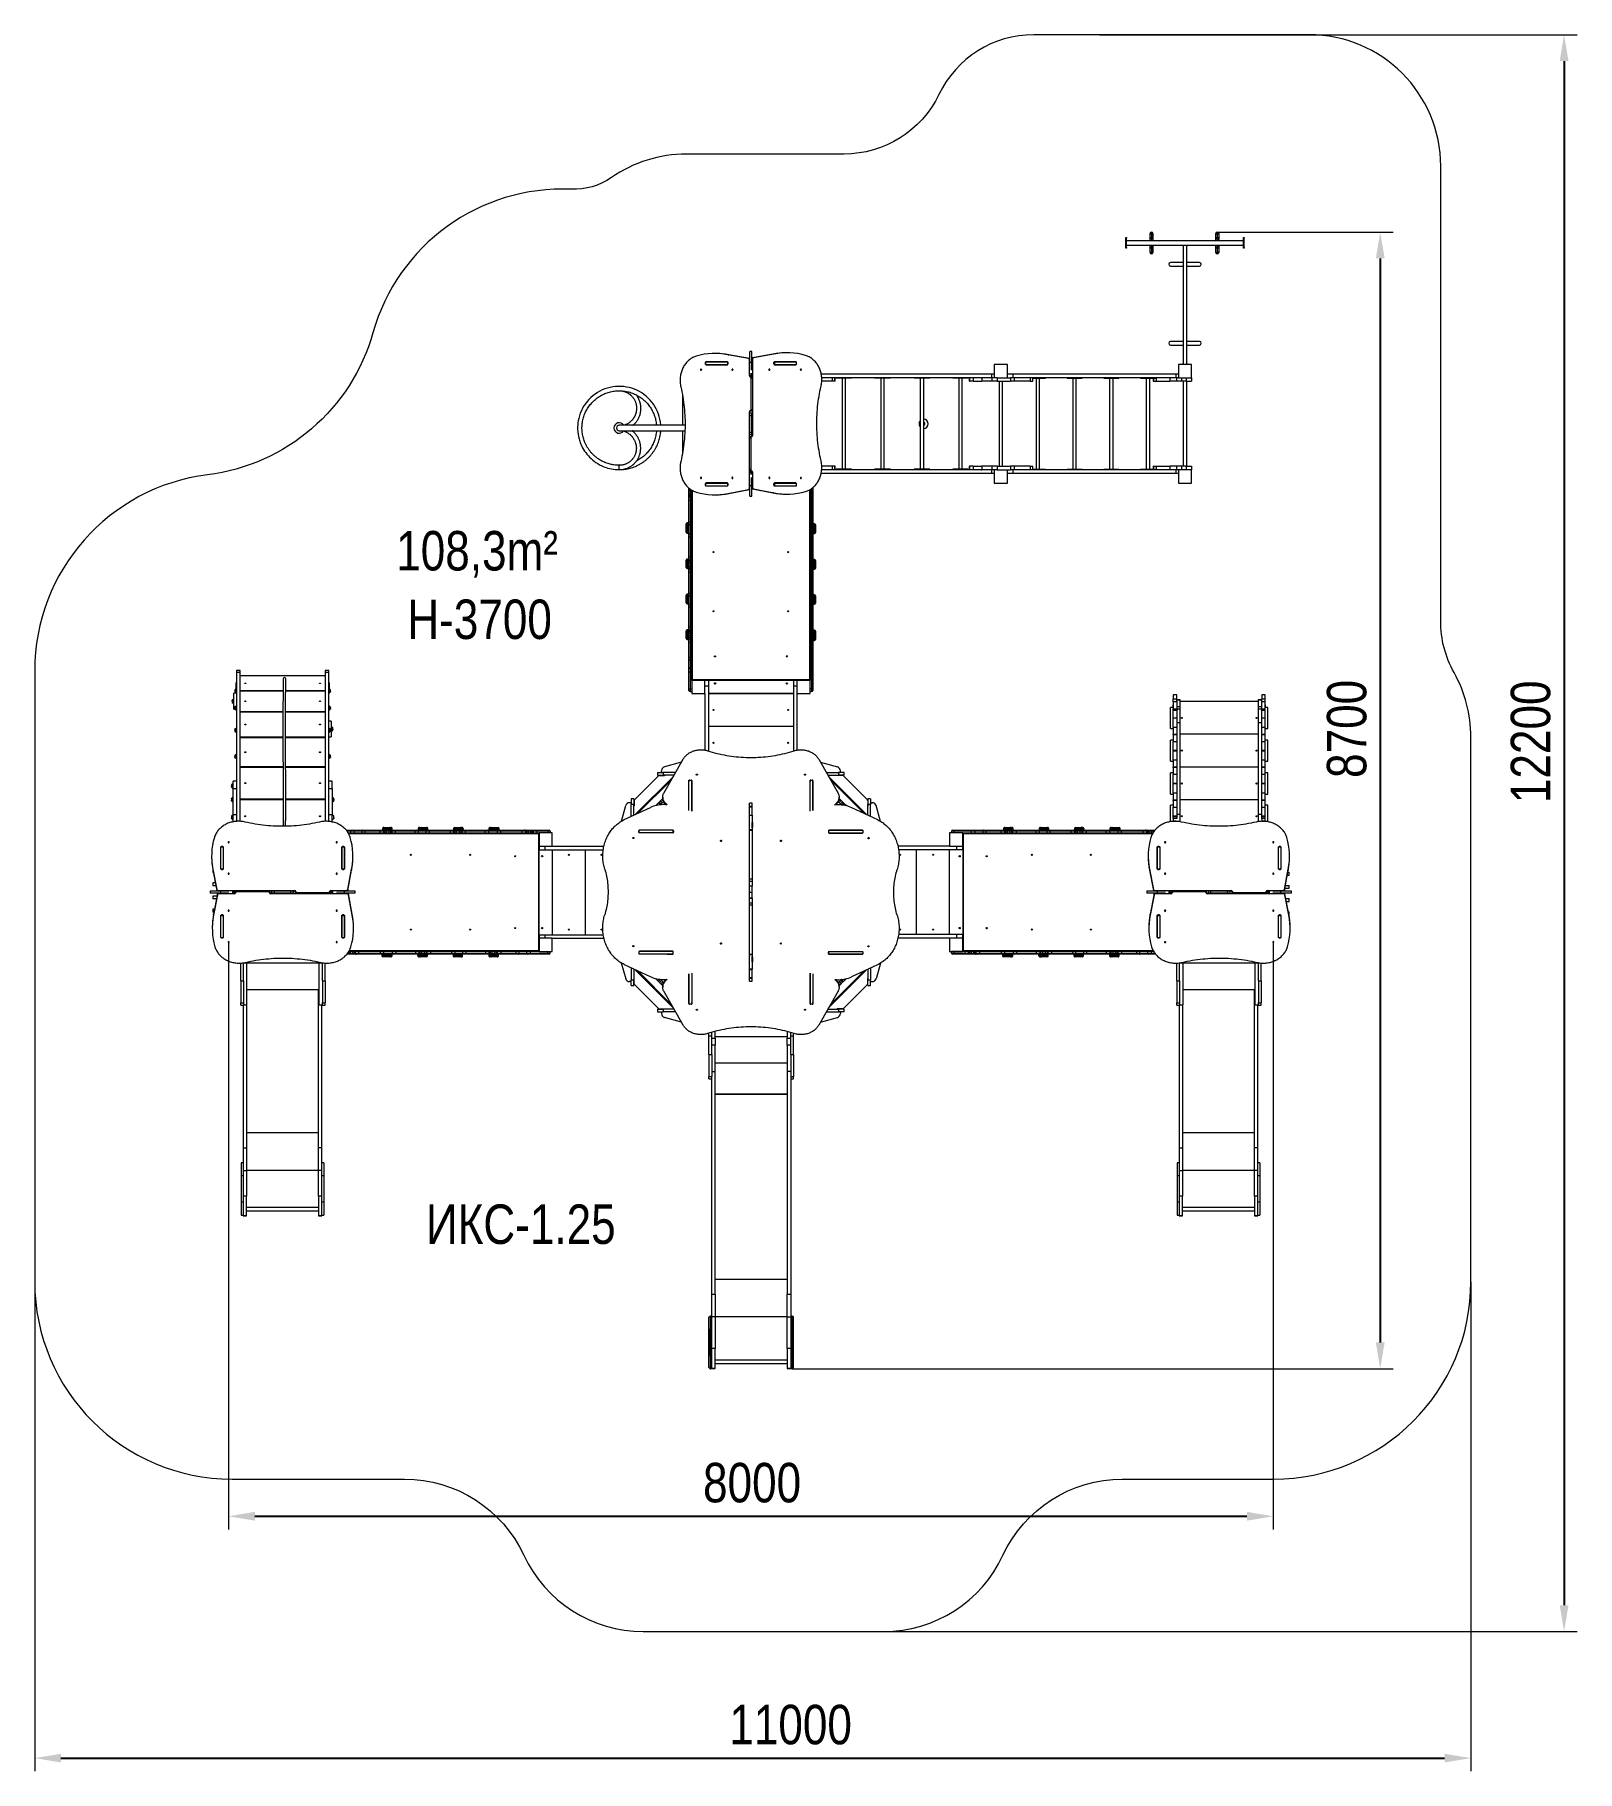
# Model space of a CAD drawing. Header units: millimetres. Extents: x -5586 to 6141, y -6299 to 6900.
import ezdxf

# ---------------------------------------------------------------- set-up
doc = ezdxf.new("R2010")
doc.units = ezdxf.units.MM
for name, color, linetype in [('DIKOM_АРТИКУЛ', 7, 'Continuous'), ('DIKOM_ЗОНА', 80, 'Continuous'), ('DIKOM_ОБЪЕКТ', 7, 'Continuous'), ('DIKOM_РАЗМЕР_ЗОНА', 7, 'Continuous'), ('DIKOM_РАЗМЕР_ОБЪЕКТА', 7, 'Continuous')]:
    doc.layers.add(name, color=color, linetype=linetype)
doc.styles.add('style1', font='arial.ttf', dxfattribs={"width": 0.8})
doc.dimstyles.new('1-50', dxfattribs={"dimtxt": 300, "dimasz": 200, "dimexe": 100, "dimexo": 0, "dimgap": 100, "dimtad": 1, "dimtxsty": 'style1', "dimcen": 200, "dimclrd": 7, "dimclre": 7, "dimclrt": 7, "dimadec": 1, "dimazin": 2, "dimtfac": 1, "dimtmove": 0, "dimatfit": 2, "dimfxl": 0, "dimlwd": 25, "dimlwe": 18, "dimarcsym": 0})

msp = doc.modelspace()

# ---------------------------------------------------------------- texts
at = {"layer": 'DIKOM_АРТИКУЛ', "insert": (-2611.44, -1990.781), "char_height": 300, "attachment_point": 1, "style": 'style1'}
msp.add_mtext_dynamic_manual_height_columns('ИКС-1.25', width=1667.53662, gutter_width=20, heights=[0], dxfattribs=at)
at = {"layer": 'DIKOM_РАЗМЕР_ОБЪЕКТА', "char_height": 300, "width": 1252.54025, "attachment_point": 1, "style": 'style1'}
for s, insert in [('108,3m²', (-2837.496, 3128.133)), ('Н-3700', (-2753.441, 2607.32))]:
    msp.add_mtext(s, dxfattribs=dict(at, insert=insert))

# ---------------------------------------------------------------- blocks, each defined once
blk = doc.blocks.new('A$C562a26a0')
at = {"color": 7, "linetype": 'Continuous', "lineweight": 15}
for p, q in [((184, 147), (184, 154)), ((184, 113), (184, 147)), ((195, 165), (195, 157)), ((195, 157), (195, 123)), ((206, 154), (206, 147)), ((206, 147), (206, 113)), ((684, 147), (684, 154)), ((684, 113), (684, 147)), ((695, 165), (695, 157)), ((695, 157), (695, 123)), ((706, 154), (706, 147)), ((706, 147), (706, 113)), ((0, 123), (6, 123)), ((0, 118), (0, 123)), ((6, 118), (0, 118)), ((0, 48), (0, 118)), ((0, 48), (6, 48)), ((0, 43), (0, 48)), ((6, 43), (0, 43)), ((6, 123), (6, 118)), ((6, 48), (6, 118)), ((894, 99), (6, 99)), ((6, 66), (894, 66)), ((6, 48), (6, 43)), ((184, 99), (184, 113)), ((184, 52), (184, 66)), ((184, 18), (184, 52)), ((184, 11), (184, 18)), ((192, 102), (189, 102)), ((189, 102), (189, 99)), ((189, 66), (189, 64)), ((189, 64), (192, 64)), ((192, 103), (196, 103)), ((192, 99), (192, 103)), ((192, 102), (192, 99)), ((192, 66), (192, 64)), ((192, 63), (192, 66)), ((192, 63), (196, 63)), ((195, 123), (195, 109)), ((195, 56), (195, 42)), ((195, 42), (195, 8)), ((195, 8), (195, 0)), ((196, 99), (196, 103)), ((196, 63), (196, 66)), ((204, 103), (208, 103)), ((204, 99), (204, 103)), ((204, 63), (204, 66)), ((204, 63), (208, 63)), ((206, 113), (206, 108)), ((206, 57), (206, 52)), ((206, 52), (206, 18)), ((206, 18), (206, 11)), ((208, 99), (208, 103)), ((211, 102), (208, 102)), ((208, 102), (208, 99)), ((208, 66), (208, 64)), ((208, 63), (208, 66)), ((208, 64), (211, 64)), ((211, 102), (211, 99)), ((211, 66), (211, 64)), ((684, 99), (684, 113)), ((684, 52), (684, 66)), ((684, 18), (684, 52)), ((684, 11), (684, 18)), ((692, 102), (689, 102)), ((689, 102), (689, 99)), ((689, 66), (689, 64)), ((689, 64), (692, 64)), ((692, 103), (696, 103)), ((692, 99), (692, 103)), ((692, 102), (692, 99)), ((692, 66), (692, 64)), ((692, 63), (692, 66)), ((692, 63), (696, 63)), ((695, 123), (695, 109)), ((695, 56), (695, 42)), ((695, 42), (695, 8)), ((695, 8), (695, 0)), ((696, 99), (696, 103)), ((696, 63), (696, 66)), ((704, 103), (708, 103)), ((704, 99), (704, 103)), ((704, 63), (704, 66)), ((704, 63), (708, 63)), ((706, 113), (706, 108)), ((706, 57), (706, 52)), ((706, 52), (706, 18)), ((706, 18), (706, 11)), ((708, 99), (708, 103)), ((711, 102), (708, 102)), ((708, 102), (708, 99)), ((708, 66), (708, 64)), ((708, 63), (708, 66)), ((708, 64), (711, 64)), ((711, 102), (711, 99)), ((711, 66), (711, 64)), ((894, 123), (900, 123)), ((894, 118), (894, 123)), ((900, 118), (894, 118)), ((894, 48), (894, 118)), ((894, 48), (900, 48)), ((894, 43), (894, 48)), ((900, 43), (894, 43)), ((900, 123), (900, 118)), ((900, 48), (900, 118)), ((900, 48), (900, 43))]:
    blk.add_line(p, q, dxfattribs=at)
at = {"color": 7, "linetype": 'Continuous', "lineweight": 15, "flags": 128}
for points in [[(192, 99), (192, 100), (192, 101)], [(192, 64), (192, 65), (192, 66)], [(208, 101), (208, 100), (208, 99)], [(208, 66), (208, 65), (208, 64)], [(692, 99), (692, 100), (692, 101)], [(692, 64), (692, 65), (692, 66)], [(708, 101), (708, 100), (708, 99)], [(708, 66), (708, 65), (708, 64)]]:
    blk.add_lwpolyline(points, dxfattribs=at)
at = {"color": 7, "linetype": 'Continuous', "lineweight": 15}
for centre, radius, start, end in [((195, 154), 11, 90, 180), ((195, 154), 11, 0, 90), ((695, 154), 11, 90, 180), ((695, 154), 11, 0, 90), ((195, 113), 10.5, 87.3247, 177.0478), ((195, 52), 10.5, 182.9522, 272.6753), ((195, 11), 11, 180, 270), ((200, 88), 17.5, 116.889, 140.2409), ((200, 103), 8, 0, 180), ((200, 63), 8, 180, 0), ((195, 113), 10.5, 2.9521, 92.6753), ((195, 52), 10.5, 267.3247, 357.0479), ((195, 11), 11, 270, 0), ((200, 88), 17.5, 39.7591, 63.111), ((695, 113), 10.5, 87.3247, 177.0478), ((695, 52), 10.5, 182.9522, 272.6754), ((695, 11), 11, 180, 270), ((700, 88), 17.5, 116.889, 140.2409), ((700, 103), 8, 0, 180), ((700, 63), 8, 180, 0), ((695, 113), 10.5, 2.9522, 92.6753), ((695, 52), 10.5, 267.3247, 357.0478), ((695, 11), 11, 270, 0), ((700, 88), 17.5, 39.7591, 63.111)]:
    blk.add_arc(centre, radius, start, end, dxfattribs=at)
for points, knots in [([(195, 157), (194, 157), (191, 156), (188, 155), (185, 152), (184, 149), (184, 148), (184, 147), (184, 147)], [0, 0, 0, 0, 0.214676, 0.429349, 0.644027, 0.858709, 0.990153, 1, 1, 1, 1]), ([(195, 157), (196, 157), (199, 156), (202, 155), (205, 152), (206, 149), (206, 148), (206, 147), (206, 147)], [0, 0, 0, 0, 0.214674, 0.429349, 0.644027, 0.858709, 0.990153, 1, 1, 1, 1]), ([(695, 157), (694, 157), (691, 156), (688, 155), (685, 152), (684, 149), (684, 148), (684, 147), (684, 147)], [0, 0, 0, 0, 0.214675, 0.429349, 0.644027, 0.858709, 0.990153, 1, 1, 1, 1]), ([(695, 157), (696, 157), (699, 156), (702, 155), (705, 152), (706, 149), (706, 148), (706, 147), (706, 147)], [0, 0, 0, 0, 0.214674, 0.429349, 0.644027, 0.858709, 0.990153, 1, 1, 1, 1]), ([(195, 8), (194, 8), (191, 9), (188, 10), (185, 13), (184, 16), (184, 17), (184, 18), (184, 18)], [0, 0, 0, 0, 0.214676, 0.429349, 0.644027, 0.858709, 0.990153, 1, 1, 1, 1]), ([(195, 8), (196, 8), (199, 9), (202, 10), (205, 13), (206, 16), (206, 17), (206, 18), (206, 18)], [0, 0, 0, 0, 0.214674, 0.429349, 0.644027, 0.858709, 0.990153, 1, 1, 1, 1]), ([(695, 8), (694, 8), (691, 9), (688, 10), (685, 13), (684, 16), (684, 17), (684, 18), (684, 18)], [0, 0, 0, 0, 0.214675, 0.429349, 0.644027, 0.858709, 0.990153, 1, 1, 1, 1]), ([(695, 8), (696, 8), (699, 9), (702, 10), (705, 13), (706, 16), (706, 17), (706, 18), (706, 18)], [0, 0, 0, 0, 0.214674, 0.429349, 0.644027, 0.858709, 0.990153, 1, 1, 1, 1])]:
    blk.add_open_spline(points, degree=3, knots=knots, dxfattribs=at)
blk = doc.blocks.new('*D10')
at = {"layer": 'Defpoints', "color": 0, "transparency": 16777216}
for p in [(-4112, 3), (3830, 3), (3830, -4361)]:
    blk.add_point(p, dxfattribs=at)
at = {"layer": 'DIKOM_РАЗМЕР_ОБЪЕКТА', "color": 7, "lineweight": 18, "transparency": 16777216}
for p, q in [((-4112, 3), (-4112, -4461)), ((3830, 3), (3830, -4461))]:
    blk.add_line(p, q, dxfattribs=at)
at = {"layer": 'DIKOM_РАЗМЕР_ОБЪЕКТА', "color": 7, "lineweight": 25, "transparency": 16777216}
blk.add_line((-3912, -4361), (3630, -4361), dxfattribs=at)
at = {"layer": 'DIKOM_РАЗМЕР_ОБЪЕКТА', "color": 7, "transparency": 16777216}
for points in [[(-3912, -4327), (-3912, -4394), (-4112, -4361)], [(3630, -4327), (3630, -4394), (3830, -4361)]]:
    blk.add_solid(points, dxfattribs=at)
at = {"layer": 'DIKOM_РАЗМЕР_ОБЪЕКТА', "color": 7, "transparency": 16777216, "insert": (-132, -4107), "char_height": 300, "attachment_point": 5, "style": 'style1'}
blk.add_mtext('8000', dxfattribs=at)
blk = doc.blocks.new('*D11')
at = {"layer": 'Defpoints', "color": 0, "transparency": 16777216}
for p in [(3404, 5400), (173, -3239), (4643, -3239)]:
    blk.add_point(p, dxfattribs=at)
at = {"layer": 'DIKOM_РАЗМЕР_ОБЪЕКТА', "color": 7, "lineweight": 18, "transparency": 16777216}
for p, q in [((3404, 5400), (4743, 5400)), ((173, -3239), (4743, -3239))]:
    blk.add_line(p, q, dxfattribs=at)
at = {"layer": 'DIKOM_РАЗМЕР_ОБЪЕКТА', "color": 7, "lineweight": 25, "transparency": 16777216}
blk.add_line((4643, 5200), (4643, -3039), dxfattribs=at)
at = {"layer": 'DIKOM_РАЗМЕР_ОБЪЕКТА', "color": 7, "transparency": 16777216}
for points in [[(4610, 5200), (4677, 5200), (4643, 5400)], [(4610, -3039), (4677, -3039), (4643, -3239)]]:
    blk.add_solid(points, dxfattribs=at)
at = {"layer": 'DIKOM_РАЗМЕР_ОБЪЕКТА', "color": 7, "transparency": 16777216, "insert": (4390, 1624), "char_height": 300, "attachment_point": 5, "rotation": 90, "style": 'style1'}
blk.add_mtext('8700', dxfattribs=at)
blk = doc.blocks.new('*D12')
at = {"layer": 'Defpoints', "color": 0, "transparency": 16777216}
for p in [(2508, 6900), (86, -5237), (6041, -5237)]:
    blk.add_point(p, dxfattribs=at)
at = {"layer": 'DIKOM_РАЗМЕР_ЗОНА', "color": 7, "lineweight": 18, "transparency": 16777216}
for p, q in [((2508, 6900), (6141, 6900)), ((86, -5237), (6141, -5237))]:
    blk.add_line(p, q, dxfattribs=at)
at = {"layer": 'DIKOM_РАЗМЕР_ЗОНА', "color": 7, "lineweight": 25, "transparency": 16777216}
blk.add_line((6041, 6700), (6041, -5037), dxfattribs=at)
at = {"layer": 'DIKOM_РАЗМЕР_ЗОНА', "color": 7, "transparency": 16777216}
for points in [[(6008, 6700), (6075, 6700), (6041, 6900)], [(6008, -5037), (6075, -5037), (6041, -5237)]]:
    blk.add_solid(points, dxfattribs=at)
at = {"layer": 'DIKOM_РАЗМЕР_ЗОНА', "color": 7, "transparency": 16777216, "insert": (5788, 1526), "char_height": 300, "attachment_point": 5, "rotation": 90, "style": 'style1'}
blk.add_mtext('12200', dxfattribs=at)
blk = doc.blocks.new('*D13')
at = {"layer": 'Defpoints', "color": 0, "transparency": 16777216}
for p in [(-5586, -148), (5333, -2578), (5333, -6199)]:
    blk.add_point(p, dxfattribs=at)
at = {"layer": 'DIKOM_РАЗМЕР_ЗОНА', "color": 7, "lineweight": 18, "transparency": 16777216}
for p, q in [((-5586, -148), (-5586, -6299)), ((5333, -2578), (5333, -6299))]:
    blk.add_line(p, q, dxfattribs=at)
at = {"layer": 'DIKOM_РАЗМЕР_ЗОНА', "color": 7, "lineweight": 25, "transparency": 16777216}
blk.add_line((-5386, -6199), (5133, -6199), dxfattribs=at)
at = {"layer": 'DIKOM_РАЗМЕР_ЗОНА', "color": 7, "transparency": 16777216}
for points in [[(-5386, -6166), (-5386, -6232), (-5586, -6199)], [(5133, -6166), (5133, -6232), (5333, -6199)]]:
    blk.add_solid(points, dxfattribs=at)
at = {"layer": 'DIKOM_РАЗМЕР_ЗОНА', "color": 7, "transparency": 16777216, "insert": (161, -5946), "char_height": 300, "attachment_point": 5, "style": 'style1'}
blk.add_mtext('11000', dxfattribs=at)

# ---------------------------------------------------------------- dimensions: what is measured, and where the dimension line sits
at = {"layer": 'DIKOM_РАЗМЕР_ЗОНА'}
dim = msp.add_linear_dim(base=(6041.413, -5236.518), p1=(2508.413, 6900.261), p2=(86.413, -5236.518), angle=90, text='12200', dimstyle='1-50', dxfattribs=at)
dim.commit()
dim.dimension.update_dxf_attribs({"geometry": '*D12', "text_midpoint": (6041.413, 1525.529), "dimtype": 160})
dim = msp.add_linear_dim(base=(5332.576, -6198.971), p1=(-5585.587, -148.471), p2=(5332.576, -2578.283), text='11000', dimstyle='1-50', dxfattribs=at)
dim.commit()
dim.dimension.update_dxf_attribs({"geometry": '*D13', "text_midpoint": (160.913, -6198.971), "dimtype": 160})
at = {"layer": 'DIKOM_РАЗМЕР_ОБЪЕКТА'}
dim = msp.add_linear_dim(base=(4643.413, -3238.971), p1=(3404.186, 5400.261), p2=(172.92, -3238.971), angle=90, text='8700', dimstyle='1-50', dxfattribs=at)
dim.commit()
dim.dimension.update_dxf_attribs({"geometry": '*D11', "text_midpoint": (4643.413, 1623.529), "dimtype": 160})
dim = msp.add_linear_dim(base=(3830.205, -4360.621), p1=(-4111.828, 3.171), p2=(3830.205, 3.167), text='8000', dimstyle='1-50', dxfattribs=at)
dim.commit()
dim.dimension.update_dxf_attribs({"geometry": '*D10', "text_midpoint": (-131.995, -4360.621), "dimtype": 160})

# ---------------------------------------------------------------- linework, layer by layer
at = {"layer": 'DIKOM_ЗОНА', "color": 3, "lineweight": 15}
msp.add_lwpolyline([(-1507.606, 5725.772, 0.347486895), (-3014.765, 4635.28, -0.301329623), (-4271.877, 3555.045, 0.378196679), (-5585.587, 2066.658), (-5585.587, -2578.283, 0.414213562), (-4085.587, -4078.283), (-2773.81, -4078.283, -0.291992815), (-1866.695, -4657.4, 0.291992815), (-959.58, -5236.518), (868.19, -5236.518, 0.291992815), (1775.305, -4657.4, -0.291992815), (2682.42, -4078.283), (3832.576, -4078.283, 0.414213562), (5332.576, -2578.283), (5332.576, 1562.912, 0.1282909), (5205.137, 2051.417, -0.1282909), (5103.186, 2442.221), (5103.186, 5900.261, 0.414213562), (4103.186, 6900.261), (2009.186, 6900.261, 0.288318846), (1288.124, 6446.773, -0.288318846), (567.062, 5993.284), (-630.734, 5993.284, 0.152928028), (-1201.147, 5814.641, -0.163823978)], format="xyb", close=True, dxfattribs=at)
at = {"layer": 'DIKOM_ОБЪЕКТ', "color": 7, "linetype": 'Continuous', "lineweight": 15}
for p, q in [((3139.186, 5301.011), (3139.186, 5297.011)), ((3139.186, 5297.011), (3144.186, 5297.011)), ((3144.186, 5297.011), (3144.186, 5301.011)), ((3145.686, 5297.011), (3145.686, 4397.011)), ((3172.686, 4397.011), (3172.686, 5297.011)), ((3174.186, 5301.011), (3174.186, 5297.011)), ((3174.186, 5297.011), (3179.186, 5297.011)), ((3179.186, 5297.011), (3179.186, 5301.011)), ((3145.686, 5168.745), (3048.686, 5168.745)), ((3269.686, 5168.745), (3172.686, 5168.745)), ((3048.686, 5141.745), (3145.686, 5141.745)), ((3172.686, 5141.745), (3269.686, 5141.745)), ((-133.308, 4493.284), (-148.308, 4493.284)), ((-148.308, 4412.109), (-148.308, 4493.284)), ((-133.308, 4412.109), (-133.308, 4493.284)), ((3145.686, 4568.745), (3048.686, 4568.745)), ((3048.686, 4541.745), (3145.686, 4541.745)), ((3269.686, 4568.745), (3172.686, 4568.745)), ((3172.686, 4541.745), (3269.686, 4541.745)), ((-488.162, 4405.761), (-488.162, 4401.261)), ((-488.162, 4405.761), (-486.307, 4405.761)), ((-488.162, 4401.261), (-486.307, 4401.261)), ((-486.307, 4411.101), (-486.307, 4395.922)), ((-486.264, 4414.011), (-485.195, 4414.011)), ((-486.264, 4393.011), (-485.195, 4393.011)), ((-485.195, 4414.011), (-485.195, 4393.011)), ((-485.195, 4414.011), (-318.463, 4414.011)), ((-485.195, 4393.011), (-318.463, 4393.011)), ((-321.452, 4414.761), (-480.368, 4414.761)), ((-480.368, 4392.261), (-321.452, 4392.261)), ((-474.919, 4392.578), (-474.919, 4393.011)), ((-408.477, 4477.877), (-415.977, 4477.877)), ((-318.463, 4414.011), (-318.463, 4393.011)), ((-318.463, 4414.011), (-315.408, 4414.011)), ((-318.463, 4393.011), (-315.408, 4393.011)), ((-160.087, 4438.226), (-315.863, 4467.518)), ((-315.863, 4467.518), (-308.363, 4467.518)), ((-313.658, 4401.261), (-313.658, 4405.761)), ((-152.587, 4438.226), (-308.363, 4467.518)), ((-160.087, 4438.226), (-152.587, 4438.226)), ((-152.819, 4309.131), (-152.819, 4428.356)), ((-152.819, 4428.356), (-148.308, 4428.356)), ((-148.308, 4412.109), (-133.308, 4412.109)), ((-148.308, 4351.778), (-148.308, 4412.109)), ((-128.791, 4433.315), (-133.308, 4433.315)), ((-133.308, 4351.724), (-133.308, 4412.109)), ((26.756, 4472.478), (-129.022, 4443.185)), ((-121.522, 4443.185), (-129.022, 4443.185)), ((-128.791, 4433.315), (-128.789, 3851.854)), ((34.256, 4472.478), (-121.522, 4443.185)), ((34.256, 4472.478), (26.756, 4472.478)), ((32.051, 4405.761), (32.051, 4401.261)), ((33.945, 4414.011), (37.199, 4414.011)), ((33.945, 4393.011), (37.199, 4393.011)), ((37.199, 4414.011), (37.199, 4393.011)), ((37.199, 4414.011), (203.591, 4414.011)), ((37.199, 4393.011), (203.591, 4393.011)), ((198.761, 4414.761), (39.845, 4414.761)), ((39.845, 4392.261), (198.761, 4392.261)), ((134.37, 4482.836), (126.87, 4482.836)), ((193.315, 4393.011), (193.315, 4392.579)), ((203.591, 4414.011), (203.591, 4393.011)), ((203.591, 4414.011), (204.661, 4414.011)), ((203.591, 4393.011), (204.661, 4393.011)), ((204.703, 4395.922), (204.703, 4411.101)), ((206.555, 4405.761), (204.703, 4405.761)), ((206.555, 4401.261), (204.703, 4401.261)), ((206.555, 4401.261), (206.555, 4405.761)), ((1709.186, 4393.011), (1709.186, 4293.011)), ((1809.186, 4393.011), (1709.186, 4393.011)), ((1809.186, 4293.011), (1809.186, 4393.011)), ((3109.186, 4393.011), (3109.186, 4293.011)), ((3209.186, 4393.011), (3109.186, 4393.011)), ((3139.186, 4397.011), (3139.186, 4393.011)), ((3144.186, 4397.011), (3139.186, 4397.011)), ((3144.186, 4393.011), (3144.186, 4397.011)), ((3144.186, 4397.011), (3174.186, 4397.011)), ((3174.186, 4397.011), (3174.186, 4393.011)), ((3179.186, 4397.011), (3174.186, 4397.011)), ((3179.186, 4393.011), (3179.186, 4397.011)), ((3209.186, 4293.011), (3209.186, 4393.011)), ((-1141.737, 4227.409), (-1147.551, 4227.268)), ((-152.819, 4309.131), (-145.319, 4309.131)), ((-146.255, 4300.243), (-138.755, 4300.243)), ((-145.319, 4309.131), (-145.319, 4327.863)), ((-145.319, 4310.311), (-136.29, 4310.311)), ((-138.962, 4052.93), (-138.962, 4290.369)), ((-138.962, 4290.369), (-131.565, 4290.369)), ((-136.29, 4327.827), (-136.29, 4299.336)), ((1691.029, 4320.011), (394.215, 4320.011)), ((1608.565, 4293.011), (397.732, 4293.011)), ((478.171, 4266.011), (397.879, 4266.011)), ((478.171, 4266.011), (478.171, 4293.011)), ((497.788, 4266.011), (478.171, 4266.011)), ((497.788, 4266.011), (497.788, 4293.011)), ((500.097, 4266.011), (497.788, 4266.011)), ((500.097, 4266.011), (500.097, 4293.011)), ((506.836, 4293.011), (506.836, 4289.011)), ((521.675, 4289.011), (506.836, 4289.011)), ((521.675, 4289.011), (521.675, 4293.011)), ((598.965, 4289.011), (521.675, 4289.011)), ((551.981, 4289.011), (551.981, 3597.011)), ((578.981, 3597.011), (578.981, 4289.011)), ((598.965, 4289.011), (598.965, 4293.011)), ((624.126, 4289.011), (598.965, 4289.011)), ((624.126, 4289.011), (624.126, 4293.011)), ((799.388, 4293.011), (799.388, 4289.011)), ((817.812, 4289.011), (799.388, 4289.011)), ((817.812, 4289.011), (817.812, 4293.011)), ((897.563, 4289.011), (817.812, 4289.011)), ((845.764, 4289.011), (845.764, 3597.011)), ((872.764, 3597.011), (872.764, 4289.011)), ((897.563, 4289.011), (897.563, 4293.011)), ((919.139, 4289.011), (897.563, 4289.011)), ((919.139, 4289.011), (919.139, 4293.011)), ((1099.135, 4293.011), (1099.135, 4289.011)), ((1120.711, 4289.011), (1099.135, 4289.011)), ((1120.711, 4289.011), (1120.711, 4293.011)), ((1200.463, 4289.011), (1120.711, 4289.011)), ((1145.51, 4289.011), (1145.51, 3597.011)), ((1172.511, 3597.011), (1172.511, 4289.011)), ((1200.463, 4289.011), (1200.463, 4293.011)), ((1218.886, 4289.011), (1200.463, 4289.011)), ((1218.886, 4289.011), (1218.886, 4293.011)), ((1394.148, 4293.011), (1394.148, 4289.011)), ((1419.309, 4289.011), (1394.148, 4289.011)), ((1419.309, 4289.011), (1419.309, 4293.011)), ((1496.6, 4289.011), (1419.309, 4289.011)), ((1439.294, 4289.011), (1439.294, 3597.011)), ((1466.294, 3597.011), (1466.294, 4289.011)), ((1496.6, 4289.011), (1496.6, 4293.011)), ((1511.439, 4289.011), (1496.6, 4289.011)), ((1511.439, 4289.011), (1511.439, 4293.011)), ((1518.171, 4293.011), (1518.171, 4266.011)), ((1518.171, 4266.011), (1520.262, 4266.011)), ((1520.262, 4293.011), (1520.262, 4266.011)), ((1549.601, 4266.011), (1520.262, 4266.011)), ((1549.601, 4293.011), (1549.601, 4266.011)), ((1549.601, 4266.011), (1614.454, 4266.011)), ((1608.565, 4293.011), (1614.454, 4293.011)), ((1614.454, 4293.011), (1614.454, 4266.011)), ((1640.435, 4293.011), (1614.454, 4293.011)), ((1691.139, 4266.011), (1614.454, 4266.011)), ((1644.82, 4293.011), (1640.435, 4293.011)), ((1691.139, 4293.011), (1644.82, 4293.011)), ((1691.029, 4293.011), (1691.029, 4320.011)), ((1709.186, 4320.011), (1691.029, 4320.011)), ((1691.139, 4293.011), (1691.139, 4266.011)), ((1732.312, 4293.011), (1691.139, 4293.011)), ((1732.312, 4266.011), (1691.139, 4266.011)), ((1732.312, 4293.011), (1732.312, 4266.011)), ((1732.312, 4293.011), (1832.297, 4293.011)), ((1732.312, 4266.011), (1832.297, 4266.011)), ((1745.686, 4266.011), (1745.686, 3620.011)), ((1772.686, 3620.011), (1772.686, 4266.011)), ((1850.178, 4320.011), (1809.186, 4320.011)), ((1832.297, 4293.011), (1832.297, 4266.011)), ((1859.654, 4293.011), (1832.297, 4293.011)), ((1859.654, 4266.011), (1832.297, 4266.011)), ((1850.178, 4320.011), (1850.178, 4293.011)), ((3090.178, 4320.011), (1850.178, 4320.011)), ((3090.178, 4293.011), (1859.654, 4293.011)), ((1859.654, 4293.011), (1859.654, 4266.011)), ((1982.701, 4293.011), (1859.654, 4293.011)), ((1982.701, 4266.011), (1859.654, 4266.011)), ((1982.701, 4293.011), (1982.701, 4266.011)), ((1982.701, 4266.011), (2001.698, 4266.011)), ((2001.698, 4266.011), (2001.698, 4293.011)), ((2001.698, 4289.011), (2010.585, 4289.011)), ((2010.585, 4293.011), (2010.585, 4289.011)), ((2010.585, 4289.011), (2085.01, 4289.011)), ((2026.963, 4289.011), (2026.963, 3597.011)), ((2053.963, 3597.011), (2053.963, 4289.011)), ((2085.01, 4293.011), (2085.01, 4289.011)), ((2085.01, 4289.011), (2097.676, 4289.011)), ((2097.676, 4289.011), (2097.676, 4293.011)), ((2262.347, 4293.011), (2262.347, 4289.011)), ((2262.347, 4289.011), (2289.681, 4289.011)), ((2289.681, 4293.011), (2289.681, 4289.011)), ((2289.681, 4289.011), (2364.107, 4289.011)), ((2306.06, 4289.011), (2306.06, 3597.011)), ((2333.06, 3597.011), (2333.06, 4289.011)), ((2364.107, 4293.011), (2364.107, 4289.011)), ((2364.107, 4289.011), (2376.772, 4289.011)), ((2376.772, 4289.011), (2376.772, 4293.011)), ((2541.443, 4293.011), (2541.443, 4289.011)), ((2541.443, 4289.011), (2568.778, 4289.011)), ((2568.778, 4293.011), (2568.778, 4289.011)), ((2568.778, 4289.011), (2643.204, 4289.011)), ((2585.156, 4289.011), (2585.156, 3597.011)), ((2612.156, 3597.011), (2612.156, 4289.011)), ((2643.204, 4293.011), (2643.204, 4289.011)), ((2643.204, 4289.011), (2655.869, 4289.011)), ((2655.869, 4289.011), (2655.869, 4293.011)), ((2820.54, 4293.011), (2820.54, 4289.011)), ((2820.54, 4289.011), (2847.875, 4289.011)), ((2847.875, 4293.011), (2847.875, 4289.011)), ((2847.875, 4289.011), (2922.301, 4289.011)), ((2864.253, 4289.011), (2864.253, 3597.011)), ((2891.253, 3597.011), (2891.253, 4289.011)), ((2918.155, 4289.011), (2918.155, 4266.011)), ((2918.155, 4266.011), (2920.465, 4266.011)), ((2920.465, 4289.011), (2920.465, 4266.011)), ((2920.465, 4266.011), (2940.082, 4266.011)), ((2922.301, 4293.011), (2922.301, 4289.011)), ((2922.301, 4289.011), (2934.966, 4289.011)), ((2934.966, 4289.011), (2934.966, 4293.011)), ((2940.082, 4293.011), (2940.082, 4266.011)), ((2940.082, 4266.011), (3043.262, 4266.011)), ((3043.262, 4293.011), (3043.262, 4266.011)), ((3095.605, 4293.011), (3043.262, 4293.011)), ((3095.605, 4266.011), (3043.262, 4266.011)), ((3090.178, 4320.011), (3090.178, 4293.011)), ((3109.175, 4320.011), (3090.178, 4320.011)), ((3095.605, 4293.011), (3095.605, 4266.011)), ((3109.186, 4293.011), (3095.605, 4293.011)), ((3132.279, 4266.011), (3095.605, 4266.011)), ((3109.175, 4320.011), (3109.175, 4293.011)), ((3109.186, 4293.011), (3209.186, 4293.011)), ((3132.279, 4293.011), (3132.279, 4266.011)), ((3169.176, 4266.011), (3132.279, 4266.011)), ((3145.686, 4266.011), (3145.686, 3620.011)), ((3169.176, 4293.011), (3169.176, 4266.011)), ((3169.176, 4266.011), (3209.176, 4266.011)), ((3172.686, 3620.011), (3172.686, 4266.011)), ((3209.176, 4293.011), (3209.176, 4266.011)), ((-1144.402, 4194.335), (-1141.758, 4194.409)), ((-661.748, 4164.563), (-661.748, 3931.909)), ((-152.817, 3452.708), (-152.819, 4034.168)), ((-152.819, 4034.168), (-145.737, 4034.168)), ((-148.308, 4025.452), (-148.308, 4026.543)), ((-148.308, 4025.452), (-133.308, 4025.452)), ((-148.308, 4005.407), (-148.308, 4025.452)), ((-148.308, 4005.407), (-133.308, 4005.407)), ((-148.308, 3880.615), (-148.308, 4005.407)), ((-146.255, 4043.055), (-138.755, 4043.055)), ((-140.382, 4042.541), (-136.289, 4042.541)), ((-138.962, 4052.93), (-131.565, 4052.93)), ((-136.289, 4043.963), (-136.289, 4036.307)), ((-133.308, 4025.452), (-133.308, 4026.566)), ((-133.308, 4005.407), (-133.308, 4025.452)), ((-133.308, 3880.615), (-133.308, 4005.407)), ((-642.548, 3931.909), (-1141.748, 3931.909)), ((-1141.748, 3889.909), (-642.548, 3889.909)), ((-661.748, 3889.909), (-661.748, 3716.5)), ((-142.645, 3833.093), (-150.039, 3833.093)), ((-148.308, 3880.615), (-133.308, 3880.615)), ((-148.308, 3860.571), (-148.308, 3880.615)), ((-148.308, 3860.571), (-133.308, 3860.571)), ((-148.308, 3859.482), (-148.308, 3860.571)), ((-145.318, 3842.06), (-145.318, 3849.734)), ((-145.318, 3843.481), (-141.225, 3843.481)), ((-135.352, 3842.967), (-142.852, 3842.967)), ((-142.645, 3833.093), (-142.645, 3595.654)), ((-128.789, 3851.854), (-135.867, 3851.854)), ((-133.308, 3860.571), (-133.308, 3880.615)), ((-133.308, 3859.455), (-133.308, 3860.571)), ((-1139.745, 3627.48), (-1151.873, 3627.702)), ((-142.645, 3595.654), (-150.039, 3595.654)), ((-145.317, 3558.152), (-145.317, 3586.686)), ((-145.317, 3575.712), (-136.289, 3575.712)), ((-135.352, 3585.779), (-142.852, 3585.779)), ((-128.788, 3576.892), (-136.289, 3576.892)), ((-136.289, 3576.892), (-136.289, 3558.203)), ((-128.788, 3576.892), (-128.788, 3457.667)), ((1691.029, 3566.011), (393.188, 3566.011)), ((1608.565, 3593.011), (397.342, 3593.011)), ((478.171, 3620.011), (398.101, 3620.011)), ((478.171, 3593.011), (478.171, 3620.011)), ((497.788, 3620.011), (478.171, 3620.011)), ((497.788, 3593.011), (497.788, 3620.011)), ((500.097, 3620.011), (497.788, 3620.011)), ((500.097, 3593.011), (500.097, 3620.011)), ((506.836, 3597.011), (506.836, 3593.011)), ((521.675, 3597.011), (506.836, 3597.011)), ((521.675, 3593.011), (521.675, 3597.011)), ((598.965, 3597.011), (521.675, 3597.011)), ((598.965, 3593.011), (598.965, 3597.011)), ((624.126, 3597.011), (598.965, 3597.011)), ((624.126, 3593.011), (624.126, 3597.011)), ((799.388, 3597.011), (799.388, 3593.011)), ((817.812, 3597.011), (799.388, 3597.011)), ((817.812, 3593.011), (817.812, 3597.011)), ((897.563, 3597.011), (817.812, 3597.011)), ((897.563, 3593.011), (897.563, 3597.011)), ((919.139, 3597.011), (897.563, 3597.011)), ((919.139, 3593.011), (919.139, 3597.011)), ((1099.135, 3597.011), (1099.135, 3593.011)), ((1120.711, 3597.011), (1099.135, 3597.011)), ((1120.711, 3593.011), (1120.711, 3597.011)), ((1200.463, 3597.011), (1120.711, 3597.011)), ((1200.463, 3593.011), (1200.463, 3597.011)), ((1218.886, 3597.011), (1200.463, 3597.011)), ((1218.886, 3593.011), (1218.886, 3597.011)), ((1394.148, 3597.011), (1394.148, 3593.011)), ((1419.309, 3597.011), (1394.148, 3597.011)), ((1419.309, 3593.011), (1419.309, 3597.011)), ((1496.6, 3597.011), (1419.309, 3597.011)), ((1496.6, 3593.011), (1496.6, 3597.011)), ((1511.439, 3597.011), (1496.6, 3597.011)), ((1511.439, 3593.011), (1511.439, 3597.011)), ((1518.171, 3620.011), (1518.171, 3593.011)), ((1518.171, 3620.011), (1520.262, 3620.011)), ((1520.262, 3620.011), (1520.262, 3593.011)), ((1549.601, 3620.011), (1520.262, 3620.011)), ((1549.601, 3620.011), (1549.601, 3593.011)), ((1549.601, 3620.011), (1614.454, 3620.011)), ((1608.565, 3593.011), (1614.454, 3593.011)), ((1614.454, 3620.011), (1614.454, 3593.011)), ((1691.139, 3620.011), (1614.454, 3620.011)), ((1640.435, 3593.011), (1614.454, 3593.011)), ((1644.82, 3593.011), (1640.435, 3593.011)), ((1691.139, 3593.011), (1644.82, 3593.011)), ((1691.029, 3566.011), (1691.029, 3593.011)), ((1709.186, 3566.011), (1691.029, 3566.011)), ((1691.139, 3620.011), (1691.139, 3593.011)), ((1732.312, 3620.011), (1691.139, 3620.011)), ((1732.312, 3593.011), (1691.139, 3593.011)), ((1709.186, 3593.011), (1709.186, 3493.011)), ((1732.312, 3620.011), (1732.312, 3593.011)), ((1732.312, 3620.011), (1832.297, 3620.011)), ((1732.312, 3593.011), (1832.297, 3593.011)), ((1809.186, 3493.011), (1809.186, 3593.011)), ((1850.178, 3566.011), (1809.186, 3566.011)), ((1832.297, 3620.011), (1832.297, 3593.011)), ((1859.654, 3620.011), (1832.297, 3620.011)), ((1859.654, 3593.011), (1832.297, 3593.011)), ((1850.178, 3593.011), (1850.178, 3566.011)), ((3090.178, 3566.011), (1850.178, 3566.011)), ((1859.654, 3620.011), (1859.654, 3593.011)), ((1982.701, 3620.011), (1859.654, 3620.011)), ((3090.178, 3593.011), (1859.654, 3593.011)), ((1982.701, 3593.011), (1859.654, 3593.011)), ((1982.701, 3620.011), (1982.701, 3593.011)), ((1982.701, 3620.011), (2001.698, 3620.011)), ((2001.698, 3593.011), (2001.698, 3620.011)), ((2001.698, 3597.011), (2010.585, 3597.011)), ((2010.585, 3597.011), (2010.585, 3593.011)), ((2010.585, 3597.011), (2085.01, 3597.011)), ((2085.01, 3597.011), (2085.01, 3593.011)), ((2085.01, 3597.011), (2097.676, 3597.011)), ((2097.676, 3593.011), (2097.676, 3597.011)), ((2262.347, 3597.011), (2262.347, 3593.011)), ((2262.347, 3597.011), (2289.681, 3597.011)), ((2289.681, 3597.011), (2289.681, 3593.011)), ((2289.681, 3597.011), (2364.107, 3597.011)), ((2364.107, 3597.011), (2364.107, 3593.011)), ((2364.107, 3597.011), (2376.772, 3597.011)), ((2376.772, 3593.011), (2376.772, 3597.011)), ((2541.443, 3597.011), (2541.443, 3593.011)), ((2541.443, 3597.011), (2568.778, 3597.011)), ((2568.778, 3597.011), (2568.778, 3593.011)), ((2568.778, 3597.011), (2643.204, 3597.011)), ((2643.204, 3597.011), (2643.204, 3593.011)), ((2643.204, 3597.011), (2655.869, 3597.011)), ((2655.869, 3593.011), (2655.869, 3597.011)), ((2820.54, 3597.011), (2820.54, 3593.011)), ((2820.54, 3597.011), (2847.875, 3597.011)), ((2847.875, 3597.011), (2847.875, 3593.011)), ((2847.875, 3597.011), (2922.301, 3597.011)), ((2918.155, 3620.011), (2918.155, 3597.011)), ((2918.155, 3620.011), (2920.465, 3620.011)), ((2920.465, 3620.011), (2940.082, 3620.011)), ((2920.465, 3620.011), (2920.465, 3597.011)), ((2922.301, 3597.011), (2922.301, 3593.011)), ((2922.301, 3597.011), (2934.966, 3597.011)), ((2934.966, 3593.011), (2934.966, 3597.011)), ((2940.082, 3620.011), (2940.082, 3593.011)), ((2940.082, 3620.011), (3043.262, 3620.011)), ((3043.262, 3620.011), (3043.262, 3593.011)), ((3095.605, 3620.011), (3043.262, 3620.011)), ((3095.605, 3593.011), (3043.262, 3593.011)), ((3090.178, 3593.011), (3090.178, 3566.011)), ((3109.175, 3566.011), (3090.178, 3566.011)), ((3095.605, 3620.011), (3095.605, 3593.011)), ((3132.279, 3620.011), (3095.605, 3620.011)), ((3109.186, 3593.011), (3095.605, 3593.011)), ((3109.175, 3593.011), (3109.175, 3566.011)), ((3209.186, 3593.011), (3109.186, 3593.011)), ((3109.186, 3593.011), (3109.186, 3493.011)), ((3132.279, 3620.011), (3132.279, 3593.011)), ((3169.176, 3620.011), (3132.279, 3620.011)), ((3169.176, 3620.011), (3169.176, 3593.011)), ((3169.176, 3620.011), (3209.176, 3620.011)), ((3209.176, 3620.011), (3209.176, 3593.011)), ((3209.186, 3493.011), (3209.186, 3593.011)), ((-611.814, 3442.474), (-611.814, 3453.828)), ((-611.814, 3426.131), (-611.814, 3442.474)), ((-603.814, 3447.543), (-603.814, 3438.107)), ((-603.814, 3438.107), (-590.814, 3438.107)), ((-603.814, 3438.107), (-603.814, 3426.434)), ((-590.814, 3438.107), (-590.814, 3438.898)), ((-590.814, 3426.434), (-590.814, 3438.107)), ((-585.814, 1998.011), (-585.814, 3436.038)), ((-488.162, 3484.761), (-488.162, 3480.261)), ((-488.162, 3484.761), (-486.307, 3484.761)), ((-488.162, 3480.261), (-486.307, 3480.261)), ((-486.307, 3490.1), (-486.307, 3474.922)), ((-486.264, 3493.011), (-485.195, 3493.011)), ((-486.264, 3472.011), (-485.195, 3472.011)), ((-485.195, 3493.011), (-485.195, 3472.011)), ((-485.195, 3493.011), (-318.463, 3493.011)), ((-485.195, 3472.011), (-318.463, 3472.011)), ((-321.452, 3493.761), (-480.368, 3493.761)), ((-480.368, 3471.261), (-321.452, 3471.261)), ((-474.922, 3493.011), (-474.922, 3493.443)), ((-318.463, 3493.011), (-318.463, 3472.011)), ((-318.463, 3493.011), (-315.408, 3493.011)), ((-318.463, 3472.011), (-315.408, 3472.011)), ((-315.863, 3413.545), (-160.085, 3442.838)), ((-313.658, 3480.261), (-313.658, 3484.761)), ((-308.363, 3413.545), (-152.585, 3442.838)), ((-160.085, 3442.838), (-152.585, 3442.838)), ((-152.817, 3452.708), (-148.308, 3452.708)), ((-148.308, 3473.914), (-148.308, 3534.231)), ((-148.308, 3473.914), (-133.308, 3473.914)), ((-148.308, 3392.739), (-148.308, 3473.914)), ((-133.308, 3473.914), (-133.308, 3534.311)), ((-133.308, 3392.739), (-133.308, 3473.914)), ((-128.788, 3457.667), (-133.308, 3457.667)), ((-121.52, 3447.797), (-129.02, 3447.797)), ((-129.02, 3447.797), (26.756, 3418.504)), ((-121.52, 3447.797), (34.256, 3418.504)), ((32.051, 3484.761), (32.051, 3480.261)), ((33.945, 3493.011), (37.199, 3493.011)), ((33.945, 3472.011), (37.199, 3472.011)), ((37.199, 3493.011), (37.199, 3472.011)), ((37.199, 3493.011), (203.591, 3493.011)), ((37.199, 3472.011), (203.591, 3472.011)), ((198.761, 3493.761), (39.845, 3493.761)), ((39.845, 3471.261), (198.761, 3471.261)), ((193.315, 3493.443), (193.315, 3493.011)), ((203.591, 3493.011), (203.591, 3472.011)), ((203.591, 3493.011), (204.661, 3493.011)), ((203.591, 3472.011), (204.661, 3472.011)), ((204.703, 3474.922), (204.703, 3490.1)), ((206.555, 3484.761), (204.703, 3484.761)), ((206.555, 3480.261), (204.703, 3480.261)), ((206.555, 3480.261), (206.555, 3484.761)), ((304.186, 3440.987), (304.186, 1998.011)), ((309.186, 3443.845), (309.186, 3428.164)), ((322.186, 3428.164), (322.186, 3452.487)), ((330.186, 3458.77), (330.186, 3427.549)), ((1709.186, 3493.011), (1809.186, 3493.011)), ((3109.186, 3493.011), (3209.186, 3493.011)), ((-611.814, 3408.83), (-611.814, 3426.131)), ((-611.814, 3392.877), (-611.814, 3408.83)), ((-611.814, 3382.612), (-611.814, 3392.877)), ((-611.814, 3362.934), (-611.814, 3382.612)), ((-611.814, 3199.39), (-611.814, 3362.934)), ((-603.814, 3426.434), (-590.814, 3426.434)), ((-603.814, 3426.434), (-603.814, 3409.133)), ((-603.814, 3409.133), (-603.814, 3397.738)), ((-603.814, 3409.133), (-590.814, 3409.133)), ((-603.814, 3397.738), (-603.814, 3389.383)), ((-603.814, 3397.738), (-590.814, 3397.738)), ((-603.814, 3389.383), (-603.814, 3362.548)), ((-603.814, 3389.383), (-590.814, 3389.383)), ((-603.814, 3362.548), (-590.814, 3362.548)), ((-603.814, 3362.548), (-603.814, 3199.005)), ((-590.814, 3409.133), (-590.814, 3426.434)), ((-590.814, 3397.738), (-590.814, 3409.133)), ((-590.814, 3389.383), (-590.814, 3397.738)), ((-590.814, 3362.548), (-590.814, 3389.383)), ((-590.814, 3199.005), (-590.814, 3362.548)), ((-415.977, 3403.187), (-408.477, 3403.187)), ((-315.863, 3413.545), (-308.363, 3413.545)), ((-148.308, 3392.739), (-133.308, 3392.739)), ((34.256, 3418.504), (26.756, 3418.504)), ((126.87, 3408.146), (134.37, 3408.146)), ((322.186, 3428.164), (309.186, 3428.164)), ((309.186, 3428.164), (309.186, 3399.714)), ((322.186, 3399.714), (309.186, 3399.714)), ((309.186, 3399.714), (309.186, 3340.409)), ((322.186, 3340.409), (309.186, 3340.409)), ((309.186, 3340.409), (309.186, 3317.222)), ((322.186, 3317.222), (309.186, 3317.222)), ((309.186, 3317.222), (309.186, 3203.408)), ((322.186, 3399.714), (322.186, 3428.164)), ((322.186, 3340.409), (322.186, 3399.714)), ((322.186, 3317.222), (322.186, 3340.409)), ((322.186, 3203.408), (322.186, 3317.222)), ((330.186, 3427.549), (330.186, 3406.685)), ((330.186, 3406.685), (330.186, 3333.825)), ((330.186, 3333.825), (330.186, 3316.822)), ((330.186, 3316.822), (330.186, 3203.007)), ((-632.814, 3131.78), (-632.814, 3181.745)), ((-619.814, 3189.745), (-624.814, 3189.745)), ((-624.814, 3189.745), (-624.814, 3123.791)), ((-619.814, 3123.791), (-619.814, 3189.745)), ((-611.814, 3180.328), (-611.814, 3199.39)), ((-611.814, 3100.492), (-611.814, 3180.328)), ((-603.814, 3199.005), (-590.814, 3199.005)), ((-603.814, 3199.005), (-603.814, 3173.011)), ((-603.814, 3173.011), (-590.814, 3173.011)), ((-603.814, 3173.011), (-603.814, 3108.029)), ((-590.814, 3173.011), (-590.814, 3199.005)), ((-590.814, 3108.029), (-590.814, 3173.011)), ((322.186, 3203.408), (309.186, 3203.408)), ((309.186, 3203.408), (309.186, 3175.591)), ((322.186, 3175.591), (309.186, 3175.591)), ((309.186, 3175.591), (309.186, 3168.504)), ((322.186, 3168.504), (309.186, 3168.504)), ((309.186, 3168.504), (309.186, 3155.571)), ((322.186, 3175.591), (322.186, 3203.408)), ((322.186, 3168.504), (322.186, 3175.591)), ((322.186, 3155.571), (322.186, 3168.504)), ((330.186, 3203.007), (330.186, 3182.608)), ((330.186, 3182.608), (330.186, 3173.901)), ((330.186, 3173.901), (330.186, 3155.794)), ((343.186, 3182.938), (338.186, 3182.938)), ((338.186, 3182.938), (338.186, 3181.846)), ((343.186, 3181.889), (338.186, 3181.889)), ((338.186, 3181.889), (338.186, 3122.907)), ((343.186, 3181.846), (343.186, 3182.938)), ((343.186, 3122.907), (343.186, 3181.889)), ((351.186, 3174.938), (351.186, 3174.137)), ((351.186, 3174.137), (351.186, 3173.889)), ((351.186, 3173.889), (351.186, 3130.902)), ((-632.814, 3120.81), (-632.814, 3131.78)), ((-632.814, 3120.78), (-632.814, 3120.81)), ((-632.814, 3118.882), (-632.814, 3120.78)), ((-632.814, 3118.853), (-632.814, 3118.882)), ((-624.814, 3123.791), (-619.814, 3123.791)), ((-624.814, 3123.791), (-624.814, 3112.821)), ((-624.814, 3112.821), (-619.814, 3112.821)), ((-624.814, 3112.821), (-624.814, 3112.78)), ((-624.814, 3112.78), (-619.814, 3112.78)), ((-624.814, 3112.78), (-624.814, 3110.893)), ((-624.814, 3110.893), (-619.814, 3110.893)), ((-624.814, 3110.893), (-624.814, 3110.853)), ((-624.814, 3110.853), (-619.814, 3110.853)), ((-619.814, 3112.821), (-619.814, 3123.791)), ((-619.814, 3112.78), (-619.814, 3112.821)), ((-619.814, 3110.893), (-619.814, 3112.78)), ((-619.814, 3110.853), (-619.814, 3110.893)), ((-611.814, 3080.358), (-611.814, 3100.492)), ((-611.814, 2931.168), (-611.814, 3080.358)), ((-603.814, 3108.029), (-603.814, 3080.573)), ((-603.814, 3108.029), (-590.814, 3108.029)), ((-603.814, 3080.573), (-603.814, 2931.383)), ((-603.814, 3080.573), (-590.814, 3080.573)), ((-590.814, 3080.573), (-590.814, 3108.029)), ((-590.814, 2931.383), (-590.814, 3080.573)), ((322.186, 3155.571), (309.186, 3155.571)), ((309.186, 3155.571), (309.186, 3135.967)), ((322.186, 3135.967), (309.186, 3135.967)), ((309.186, 3135.967), (309.186, 3122.762)), ((322.186, 3122.762), (309.186, 3122.762)), ((309.186, 3122.762), (309.186, 3114.023)), ((322.186, 3114.023), (309.186, 3114.023)), ((309.186, 3114.023), (309.186, 3086.706)), ((322.186, 3086.706), (309.186, 3086.706)), ((309.186, 3086.706), (309.186, 2937.327)), ((322.186, 3135.967), (322.186, 3155.571)), ((322.186, 3122.762), (322.186, 3135.967)), ((322.186, 3114.023), (322.186, 3122.762)), ((322.186, 3086.706), (322.186, 3114.023)), ((322.186, 2937.327), (322.186, 3086.706)), ((330.186, 3155.794), (330.186, 3136.191)), ((330.186, 3136.191), (330.186, 3117.703)), ((330.186, 3117.703), (330.186, 3106.967)), ((330.186, 3106.967), (330.186, 3086.935)), ((330.186, 3086.935), (330.186, 2937.556)), ((338.186, 3122.907), (343.186, 3122.907)), ((338.186, 3122.907), (338.186, 3112.46)), ((338.186, 3112.46), (343.186, 3112.46)), ((338.186, 3112.46), (338.186, 3112.441)), ((338.186, 3112.441), (343.186, 3112.441)), ((338.186, 3112.441), (338.186, 3112.014)), ((338.186, 3112.014), (343.186, 3112.014)), ((338.186, 3112.014), (338.186, 3110.81)), ((338.186, 3110.81), (343.186, 3110.81)), ((338.186, 3110.81), (338.186, 3109.645)), ((338.186, 3109.645), (343.186, 3109.645)), ((338.186, 3109.645), (338.186, 3109.625)), ((338.186, 3109.625), (343.186, 3109.625)), ((343.186, 3112.46), (343.186, 3122.907)), ((343.186, 3112.441), (343.186, 3112.46)), ((343.186, 3112.014), (343.186, 3112.441)), ((343.186, 3110.81), (343.186, 3112.014)), ((343.186, 3109.645), (343.186, 3110.81)), ((343.186, 3109.625), (343.186, 3109.645)), ((351.186, 3130.902), (351.186, 3120.455)), ((351.186, 3120.455), (351.186, 3120.441)), ((351.186, 3120.455), (351.186, 3119.688)), ((351.186, 3119.688), (351.186, 3118.805)), ((351.186, 3118.805), (351.186, 3117.641)), ((351.186, 3117.641), (351.186, 3117.625)), ((-632.814, 2906.697), (-632.814, 2906.7)), ((-632.814, 2903.039), (-632.814, 2906.697)), ((-619.814, 2914.701), (-624.814, 2914.701)), ((-624.814, 2914.701), (-624.814, 2914.695)), ((-624.814, 2914.695), (-624.814, 2911.038)), ((-624.814, 2914.695), (-619.814, 2914.695)), ((-624.814, 2911.038), (-624.814, 2909.491)), ((-624.814, 2911.038), (-619.814, 2911.038)), ((-624.814, 2909.491), (-624.814, 2906.601)), ((-624.814, 2909.491), (-619.814, 2909.491)), ((-624.814, 2906.601), (-624.814, 2903.404)), ((-624.814, 2906.601), (-619.814, 2906.601)), ((-619.814, 2914.695), (-619.814, 2914.701)), ((-619.814, 2911.038), (-619.814, 2914.695)), ((-619.814, 2909.491), (-619.814, 2911.038)), ((-619.814, 2906.601), (-619.814, 2909.491)), ((-619.814, 2903.404), (-619.814, 2906.601)), ((-611.814, 2911.339), (-611.814, 2931.168)), ((-611.814, 2903.556), (-611.814, 2911.339)), ((-603.814, 2931.383), (-603.814, 2904.343)), ((-603.814, 2931.383), (-590.814, 2931.383)), ((-603.814, 2904.343), (-590.814, 2904.343)), ((-603.814, 2904.343), (-603.814, 2898.008)), ((-590.814, 2904.343), (-590.814, 2931.383)), ((-590.814, 2898.008), (-590.814, 2904.343)), ((322.186, 2937.327), (309.186, 2937.327)), ((309.186, 2937.327), (309.186, 2912.879)), ((322.186, 2912.879), (309.186, 2912.879)), ((309.186, 2912.879), (309.186, 2853.828)), ((322.186, 2912.879), (322.186, 2937.327)), ((322.186, 2853.828), (322.186, 2912.879)), ((330.186, 2937.556), (330.186, 2919.628)), ((330.186, 2919.628), (330.186, 2847.079)), ((343.186, 2911.563), (338.186, 2911.563)), ((338.186, 2911.563), (338.186, 2911.543)), ((338.186, 2911.543), (338.186, 2910.378)), ((343.186, 2911.543), (338.186, 2911.543)), ((338.186, 2910.378), (338.186, 2909.175)), ((343.186, 2910.378), (338.186, 2910.378)), ((343.186, 2909.175), (338.186, 2909.175)), ((338.186, 2909.175), (338.186, 2908.747)), ((343.186, 2908.747), (338.186, 2908.747)), ((338.186, 2908.747), (338.186, 2908.729)), ((338.186, 2908.729), (338.186, 2898.281)), ((343.186, 2908.729), (338.186, 2908.729)), ((343.186, 2911.543), (343.186, 2911.563)), ((343.186, 2910.378), (343.186, 2911.543)), ((343.186, 2909.175), (343.186, 2910.378)), ((343.186, 2908.747), (343.186, 2909.175)), ((343.186, 2908.729), (343.186, 2908.747)), ((343.186, 2898.281), (343.186, 2908.729)), ((-632.814, 2901.904), (-632.814, 2903.039)), ((-632.814, 2899.015), (-632.814, 2901.904)), ((-632.814, 2895.405), (-632.814, 2899.015)), ((-632.814, 2893.066), (-632.814, 2895.405)), ((-632.814, 2850.069), (-632.814, 2893.066)), ((-624.814, 2903.404), (-624.814, 2901.065)), ((-624.814, 2903.404), (-619.814, 2903.404)), ((-624.814, 2901.065), (-619.814, 2901.065)), ((-624.814, 2901.065), (-624.814, 2842.069)), ((-624.814, 2842.069), (-619.814, 2842.069)), ((-619.814, 2901.065), (-619.814, 2903.404)), ((-619.814, 2842.069), (-619.814, 2901.065)), ((-611.814, 2884.138), (-611.814, 2903.556)), ((-611.814, 2884.138), (-603.814, 2884.138)), ((-611.814, 2863.332), (-611.814, 2884.138)), ((-611.814, 2863.332), (-603.814, 2863.332)), ((-611.814, 2843.914), (-611.814, 2863.332)), ((-611.814, 2836.123), (-611.814, 2843.914)), ((-611.814, 2816.283), (-611.814, 2836.123)), ((-611.814, 2656.907), (-611.814, 2816.283)), ((-603.814, 2898.008), (-590.814, 2898.008)), ((-603.814, 2898.008), (-603.814, 2884.138)), ((-603.814, 2884.138), (-590.814, 2884.138)), ((-603.814, 2884.138), (-603.814, 2863.332)), ((-603.814, 2863.332), (-603.814, 2849.462)), ((-603.814, 2863.332), (-590.814, 2863.332)), ((-603.814, 2849.462), (-603.814, 2843.12)), ((-603.814, 2849.462), (-590.814, 2849.462)), ((-603.814, 2843.12), (-603.814, 2816.067)), ((-603.814, 2843.12), (-590.814, 2843.12)), ((-603.814, 2816.067), (-590.814, 2816.067)), ((-603.814, 2816.067), (-603.814, 2656.69)), ((-590.814, 2884.138), (-590.814, 2898.008)), ((-590.814, 2863.332), (-590.814, 2884.138)), ((-590.814, 2849.462), (-590.814, 2863.332)), ((-590.814, 2843.12), (-590.814, 2849.462)), ((-590.814, 2816.067), (-590.814, 2843.12)), ((-590.814, 2656.69), (-590.814, 2816.067)), ((322.186, 2853.828), (309.186, 2853.828)), ((309.186, 2853.828), (309.186, 2829.332)), ((322.186, 2829.332), (309.186, 2829.332)), ((309.186, 2829.332), (309.186, 2669.956)), ((322.186, 2829.332), (322.186, 2853.828)), ((322.186, 2669.956), (322.186, 2829.332)), ((330.186, 2847.079), (330.186, 2829.115)), ((330.186, 2829.115), (330.186, 2669.739)), ((343.186, 2898.281), (338.186, 2898.281)), ((338.186, 2898.281), (338.186, 2839.299)), ((338.186, 2839.342), (338.186, 2838.25)), ((338.186, 2839.299), (343.186, 2839.299)), ((338.186, 2838.25), (343.186, 2838.25)), ((343.186, 2839.299), (343.186, 2898.281)), ((343.186, 2838.25), (343.186, 2839.342)), ((351.186, 2903.563), (351.186, 2903.548)), ((351.186, 2903.548), (351.186, 2902.383)), ((351.186, 2902.383), (351.186, 2901.501)), ((351.186, 2901.501), (351.186, 2900.747)), ((351.186, 2900.747), (351.186, 2900.734)), ((351.186, 2900.734), (351.186, 2890.286)), ((351.186, 2890.286), (351.186, 2847.299)), ((351.186, 2847.299), (351.186, 2847.051)), ((351.186, 2847.051), (351.186, 2846.25)), ((-619.814, 2647.772), (-624.814, 2647.772)), ((-624.814, 2646.68), (-624.814, 2647.772)), ((-619.814, 2646.723), (-624.814, 2646.723)), ((-624.814, 2646.723), (-624.814, 2587.741)), ((-619.814, 2646.68), (-619.814, 2647.772)), ((-619.814, 2587.741), (-619.814, 2646.723)), ((-611.814, 2638.943), (-611.814, 2656.907)), ((-603.814, 2656.69), (-590.814, 2656.69)), ((-603.814, 2656.69), (-603.814, 2632.194)), ((-590.814, 2632.194), (-590.814, 2656.69)), ((322.186, 2669.956), (309.186, 2669.956)), ((309.186, 2669.956), (309.186, 2642.902)), ((322.186, 2642.902), (309.186, 2642.902)), ((309.186, 2642.902), (309.186, 2636.561)), ((322.186, 2642.902), (322.186, 2669.956)), ((322.186, 2636.561), (322.186, 2642.902)), ((330.186, 2669.739), (330.186, 2649.9)), ((330.186, 2649.9), (330.186, 2642.109)), ((330.186, 2642.109), (330.186, 2622.69)), ((343.186, 2643.953), (338.186, 2643.953)), ((338.186, 2643.953), (338.186, 2584.958)), ((343.186, 2584.958), (343.186, 2643.953)), ((-632.814, 2638.971), (-632.814, 2639.772)), ((-632.814, 2638.723), (-632.814, 2638.971)), ((-632.814, 2595.736), (-632.814, 2638.723)), ((-632.814, 2585.289), (-632.814, 2595.736)), ((-632.814, 2585.289), (-632.814, 2585.275)), ((-632.814, 2584.522), (-632.814, 2585.275)), ((-632.814, 2583.639), (-632.814, 2584.522)), ((-632.814, 2582.475), (-632.814, 2583.639)), ((-632.814, 2582.459), (-632.814, 2582.475)), ((-624.814, 2587.741), (-619.814, 2587.741)), ((-624.814, 2587.741), (-624.814, 2577.294)), ((-624.814, 2577.294), (-619.814, 2577.294)), ((-624.814, 2577.294), (-624.814, 2577.275)), ((-624.814, 2577.275), (-619.814, 2577.275)), ((-624.814, 2577.275), (-624.814, 2576.848)), ((-624.814, 2576.848), (-619.814, 2576.848)), ((-624.814, 2576.848), (-624.814, 2575.644)), ((-624.814, 2575.644), (-619.814, 2575.644)), ((-624.814, 2575.644), (-624.814, 2574.479)), ((-624.814, 2574.479), (-619.814, 2574.479)), ((-624.814, 2574.479), (-624.814, 2574.459)), ((-624.814, 2574.459), (-619.814, 2574.459)), ((-619.814, 2577.294), (-619.814, 2587.741)), ((-619.814, 2577.275), (-619.814, 2577.294)), ((-619.814, 2576.848), (-619.814, 2577.275)), ((-619.814, 2575.644), (-619.814, 2576.848)), ((-619.814, 2574.479), (-619.814, 2575.644)), ((-619.814, 2574.459), (-619.814, 2574.479)), ((-611.814, 2566.395), (-611.814, 2638.943)), ((-611.814, 2548.467), (-611.814, 2566.395)), ((-611.814, 2399.088), (-611.814, 2548.467)), ((-603.814, 2632.194), (-590.814, 2632.194)), ((-603.814, 2632.194), (-603.814, 2573.143)), ((-603.814, 2573.143), (-603.814, 2548.695)), ((-603.814, 2573.143), (-590.814, 2573.143)), ((-603.814, 2548.695), (-603.814, 2399.317)), ((-603.814, 2548.695), (-590.814, 2548.695)), ((-590.814, 2573.143), (-590.814, 2632.194)), ((-590.814, 2548.695), (-590.814, 2573.143)), ((-590.814, 2399.317), (-590.814, 2548.695)), ((322.186, 2636.561), (309.186, 2636.561)), ((309.186, 2636.561), (309.186, 2622.69)), ((322.186, 2622.69), (309.186, 2622.69)), ((309.186, 2622.69), (309.186, 2601.885)), ((322.186, 2601.885), (309.186, 2601.885)), ((309.186, 2601.885), (309.186, 2588.014)), ((322.186, 2588.014), (309.186, 2588.014)), ((309.186, 2588.014), (309.186, 2581.68)), ((322.186, 2581.68), (309.186, 2581.68)), ((309.186, 2581.68), (309.186, 2554.64)), ((322.186, 2554.64), (309.186, 2554.64)), ((309.186, 2554.64), (309.186, 2405.45)), ((322.186, 2622.69), (322.186, 2636.561)), ((330.186, 2622.69), (322.186, 2622.69)), ((322.186, 2601.885), (322.186, 2622.69)), ((322.186, 2588.014), (322.186, 2601.885)), ((330.186, 2601.885), (322.186, 2601.885)), ((322.186, 2581.68), (322.186, 2588.014)), ((322.186, 2554.64), (322.186, 2581.68)), ((322.186, 2405.45), (322.186, 2554.64)), ((330.186, 2622.69), (330.186, 2601.885)), ((330.186, 2601.885), (330.186, 2582.466)), ((330.186, 2582.466), (330.186, 2574.684)), ((330.186, 2574.684), (330.186, 2554.855)), ((330.186, 2554.855), (330.186, 2405.665)), ((343.186, 2584.958), (338.186, 2584.958)), ((338.186, 2584.958), (338.186, 2582.619)), ((343.186, 2582.619), (338.186, 2582.619)), ((338.186, 2582.619), (338.186, 2579.421)), ((343.186, 2579.421), (338.186, 2579.421)), ((338.186, 2579.421), (338.186, 2576.532)), ((343.186, 2576.532), (338.186, 2576.532)), ((338.186, 2576.532), (338.186, 2574.985)), ((343.186, 2574.985), (338.186, 2574.985)), ((338.186, 2574.985), (338.186, 2571.327)), ((343.186, 2571.327), (338.186, 2571.327)), ((338.186, 2571.327), (338.186, 2571.322)), ((338.186, 2571.322), (343.186, 2571.322)), ((343.186, 2582.619), (343.186, 2584.958)), ((343.186, 2579.421), (343.186, 2582.619)), ((343.186, 2576.532), (343.186, 2579.421)), ((343.186, 2574.985), (343.186, 2576.532)), ((343.186, 2571.327), (343.186, 2574.985)), ((343.186, 2571.322), (343.186, 2571.327)), ((351.186, 2635.954), (351.186, 2592.957)), ((351.186, 2592.957), (351.186, 2590.617)), ((351.186, 2590.617), (351.186, 2587.008)), ((351.186, 2587.008), (351.186, 2584.118)), ((351.186, 2584.118), (351.186, 2582.984)), ((351.186, 2582.984), (351.186, 2579.326)), ((351.186, 2579.326), (351.186, 2579.322)), ((-619.814, 2376.397), (-624.814, 2376.397)), ((-624.814, 2376.397), (-624.814, 2376.377)), ((-624.814, 2376.377), (-624.814, 2375.212)), ((-619.814, 2376.377), (-624.814, 2376.377)), ((-619.814, 2376.377), (-619.814, 2376.397)), ((-619.814, 2375.212), (-619.814, 2376.377)), ((-611.814, 2379.055), (-611.814, 2399.088)), ((-611.814, 2368.319), (-611.814, 2379.055)), ((-603.814, 2399.317), (-603.814, 2371.999)), ((-603.814, 2399.317), (-590.814, 2399.317)), ((-590.814, 2371.999), (-590.814, 2399.317)), ((322.186, 2405.45), (309.186, 2405.45)), ((309.186, 2405.45), (309.186, 2377.994)), ((322.186, 2377.994), (309.186, 2377.994)), ((309.186, 2377.994), (309.186, 2313.012)), ((322.186, 2377.994), (322.186, 2405.45)), ((322.186, 2313.012), (322.186, 2377.994)), ((330.186, 2405.665), (330.186, 2385.53)), ((330.186, 2385.53), (330.186, 2305.695)), ((-632.814, 2368.382), (-632.814, 2368.397)), ((-632.814, 2367.217), (-632.814, 2368.382)), ((-632.814, 2366.335), (-632.814, 2367.217)), ((-632.814, 2365.568), (-632.814, 2366.335)), ((-632.814, 2365.568), (-632.814, 2365.581)), ((-632.814, 2355.12), (-632.814, 2365.568)), ((-632.814, 2312.133), (-632.814, 2355.12)), ((-632.814, 2311.885), (-632.814, 2312.133)), ((-632.814, 2311.885), (-632.814, 2311.084)), ((-624.814, 2375.212), (-624.814, 2374.009)), ((-619.814, 2375.212), (-624.814, 2375.212)), ((-619.814, 2374.009), (-624.814, 2374.009)), ((-624.814, 2374.009), (-624.814, 2373.582)), ((-619.814, 2373.582), (-624.814, 2373.582)), ((-624.814, 2373.582), (-624.814, 2373.563)), ((-624.814, 2373.563), (-624.814, 2363.115)), ((-619.814, 2373.563), (-624.814, 2373.563)), ((-619.814, 2363.115), (-624.814, 2363.115)), ((-624.814, 2363.115), (-624.814, 2304.133)), ((-624.814, 2304.176), (-624.814, 2303.084)), ((-624.814, 2304.133), (-619.814, 2304.133)), ((-624.814, 2303.084), (-619.814, 2303.084)), ((-619.814, 2374.009), (-619.814, 2375.212)), ((-619.814, 2373.582), (-619.814, 2374.009)), ((-619.814, 2373.563), (-619.814, 2373.582)), ((-619.814, 2363.115), (-619.814, 2373.563)), ((-619.814, 2304.133), (-619.814, 2363.115)), ((-619.814, 2304.176), (-619.814, 2303.084)), ((-611.814, 2349.832), (-611.814, 2368.319)), ((-611.814, 2330.228), (-611.814, 2349.832)), ((-611.814, 2312.122), (-611.814, 2330.228)), ((-611.814, 2303.414), (-611.814, 2312.122)), ((-611.814, 2283.015), (-611.814, 2303.414)), ((-611.814, 2169.201), (-611.814, 2283.015)), ((-603.814, 2371.999), (-590.814, 2371.999)), ((-603.814, 2371.999), (-603.814, 2363.261)), ((-603.814, 2363.261), (-590.814, 2363.261)), ((-603.814, 2363.261), (-603.814, 2350.056)), ((-603.814, 2350.056), (-590.814, 2350.056)), ((-603.814, 2350.056), (-603.814, 2330.452)), ((-603.814, 2330.452), (-603.814, 2317.519)), ((-603.814, 2330.452), (-590.814, 2330.452)), ((-603.814, 2317.519), (-603.814, 2310.431)), ((-603.814, 2317.519), (-590.814, 2317.519)), ((-603.814, 2310.431), (-603.814, 2282.615)), ((-603.814, 2310.431), (-590.814, 2310.431)), ((-603.814, 2282.615), (-590.814, 2282.615)), ((-603.814, 2282.615), (-603.814, 2168.8)), ((-590.814, 2363.261), (-590.814, 2371.999)), ((-590.814, 2350.056), (-590.814, 2363.261)), ((-590.814, 2330.452), (-590.814, 2350.056)), ((-590.814, 2317.519), (-590.814, 2330.452)), ((-590.814, 2310.431), (-590.814, 2317.519)), ((-590.814, 2282.615), (-590.814, 2310.431)), ((-590.814, 2168.8), (-590.814, 2282.615)), ((322.186, 2313.012), (309.186, 2313.012)), ((309.186, 2313.012), (309.186, 2287.017)), ((322.186, 2287.017), (309.186, 2287.017)), ((309.186, 2287.017), (309.186, 2123.474)), ((322.186, 2287.017), (322.186, 2313.012)), ((322.186, 2123.474), (322.186, 2287.017)), ((330.186, 2305.695), (330.186, 2286.632)), ((330.186, 2286.632), (330.186, 2123.089)), ((343.186, 2375.17), (338.186, 2375.17)), ((338.186, 2375.17), (338.186, 2375.129)), ((343.186, 2375.129), (338.186, 2375.129)), ((338.186, 2375.129), (338.186, 2373.242)), ((343.186, 2373.242), (338.186, 2373.242)), ((338.186, 2373.242), (338.186, 2373.201)), ((338.186, 2373.201), (338.186, 2362.232)), ((343.186, 2373.201), (338.186, 2373.201)), ((343.186, 2362.232), (338.186, 2362.232)), ((338.186, 2362.232), (338.186, 2296.277)), ((338.186, 2296.277), (343.186, 2296.277)), ((343.186, 2375.129), (343.186, 2375.17)), ((343.186, 2373.242), (343.186, 2375.129)), ((343.186, 2373.201), (343.186, 2373.242)), ((343.186, 2362.232), (343.186, 2373.201)), ((343.186, 2296.277), (343.186, 2362.232)), ((351.186, 2367.17), (351.186, 2367.14)), ((351.186, 2367.14), (351.186, 2365.242)), ((351.186, 2365.242), (351.186, 2365.212)), ((351.186, 2365.212), (351.186, 2354.243)), ((351.186, 2354.243), (351.186, 2304.277)), ((-611.814, 2152.198), (-611.814, 2169.201)), ((-611.814, 2079.337), (-611.814, 2152.198)), ((-603.814, 2168.8), (-590.814, 2168.8)), ((-603.814, 2168.8), (-603.814, 2145.614)), ((-603.814, 2145.614), (-590.814, 2145.614)), ((-603.814, 2145.614), (-603.814, 2086.309)), ((-590.814, 2145.614), (-590.814, 2168.8)), ((-590.814, 2086.309), (-590.814, 2145.614)), ((322.186, 2123.474), (309.186, 2123.474)), ((309.186, 2123.474), (309.186, 2096.639)), ((322.186, 2096.639), (322.186, 2123.474)), ((330.186, 2123.089), (330.186, 2103.41)), ((-4023.814, 2066.658), (-4050.814, 2066.658)), ((-4050.814, 2066.658), (-4050.814, 2055.122)), ((-4050.814, 2055.122), (-4023.814, 2055.122)), ((-4050.814, 2055.122), (-4050.814, 921.323)), ((-4023.814, 2055.122), (-4023.814, 2066.658)), ((-4023.814, 921.47), (-4023.814, 2055.122)), ((-3377.814, 2026.502), (-4023.814, 2026.502)), ((-3350.814, 2066.658), (-3377.814, 2066.658)), ((-3377.814, 2066.658), (-3377.814, 2055.122)), ((-3377.814, 2055.122), (-3350.814, 2055.122)), ((-3377.814, 2055.122), (-3377.814, 921.692)), ((-3350.814, 2055.122), (-3350.814, 2066.658)), ((-3350.814, 920.933), (-3350.814, 2055.122)), ((-611.814, 2058.474), (-611.814, 2079.337)), ((-611.814, 1928.089), (-611.814, 2058.474)), ((-603.814, 2086.309), (-603.814, 2057.859)), ((-603.814, 2086.309), (-590.814, 2086.309)), ((-603.814, 2057.859), (-590.814, 2057.859)), ((-603.814, 2057.859), (-603.814, 1927.474)), ((-590.814, 2057.859), (-590.814, 2086.309)), ((-590.814, 1993.011), (-590.814, 2057.859)), ((-490.814, 1993.011), (-590.814, 1993.011)), ((-590.814, 1993.011), (-590.814, 1893.011)), ((304.186, 1998.011), (-585.814, 1998.011)), ((-464.048, 1993.011), (-490.814, 1993.011)), ((-490.814, 1893.011), (-490.814, 1993.011)), ((-464.048, 1993.011), (-464.048, 1949.242)), ((181.952, 1993.011), (-464.048, 1993.011)), ((208.952, 1993.011), (181.952, 1993.011)), ((181.952, 1993.011), (181.952, 1949.242)), ((208.952, 1993.011), (208.952, 1949.242)), ((209.186, 1993.011), (208.952, 1993.011)), ((209.186, 1993.011), (209.186, 1893.011)), ((309.186, 1993.011), (209.186, 1993.011)), ((322.186, 2096.639), (309.186, 2096.639)), ((309.186, 2096.639), (309.186, 2088.285)), ((322.186, 2088.285), (309.186, 2088.285)), ((309.186, 2088.285), (309.186, 2076.889)), ((322.186, 2076.889), (309.186, 2076.889)), ((309.186, 2076.889), (309.186, 2059.588)), ((322.186, 2059.588), (309.186, 2059.588)), ((309.186, 2059.588), (309.186, 2047.915)), ((322.186, 2047.915), (309.186, 2047.915)), ((309.186, 2047.915), (309.186, 2037.696)), ((322.186, 2037.696), (309.186, 2037.696)), ((309.186, 2037.696), (309.186, 2010.836)), ((322.186, 2010.836), (309.186, 2010.836)), ((309.186, 2010.836), (309.186, 1993.011)), ((309.186, 1893.011), (309.186, 1993.011)), ((322.186, 2088.285), (322.186, 2096.639)), ((322.186, 2076.889), (322.186, 2088.285)), ((322.186, 2059.588), (322.186, 2076.889)), ((322.186, 2047.915), (322.186, 2059.588)), ((322.186, 2037.696), (322.186, 2047.915)), ((322.186, 2010.836), (322.186, 2037.696)), ((322.186, 1927.86), (322.186, 2010.836)), ((330.186, 2103.41), (330.186, 2093.146)), ((330.186, 2093.146), (330.186, 2077.192)), ((330.186, 2077.192), (330.186, 2059.891)), ((330.186, 2059.891), (330.186, 2043.549)), ((330.186, 2043.549), (330.186, 2030.994)), ((330.186, 2030.994), (330.186, 2011.297)), ((330.186, 2011.297), (330.186, 1928.32)), ((-4050.814, 1894.595), (-4071.814, 1894.595)), ((-4071.814, 1774.595), (-4071.814, 1894.595)), ((-4063.867, 1914.193), (-4063.867, 1913.157)), ((-4063.867, 1913.076), (-4063.867, 1912.014)), ((-4063.867, 1912.014), (-4063.867, 1911.699)), ((-4063.867, 1911.666), (-4063.867, 1911.255)), ((-4063.866, 1914.024), (-4063.866, 1914.335)), ((-4063.83, 1915.517), (-4063.843, 1915.064)), ((-4063.822, 1909.35), (-4063.824, 1909.389)), ((-4063.799, 1908.897), (-4063.801, 1908.935)), ((-4063.768, 1916.786), (-4063.794, 1916.333)), ((-4063.771, 1916.661), (-4063.768, 1916.786)), ((-4063.717, 1907.883), (-4063.739, 1908.167)), ((-4063.739, 1908.167), (-4063.709, 1908.167)), ((-4063.737, 1908.27), (-4063.732, 1908.449)), ((-4063.732, 1908.449), (-4063.674, 1907.743)), ((-4063.711, 1907.954), (-4063.707, 1907.814)), ((-4063.71, 1907.94), (-4063.711, 1907.954)), ((-4063.711, 1907.954), (-4063.692, 1907.954)), ((-4063.649, 1907.212), (-4063.71, 1907.94)), ((-4063.71, 1907.94), (-4063.69, 1907.94)), ((-4063.674, 1907.743), (-4063.62, 1906.719)), ((-4063.58, 1906.367), (-4063.442, 1905.725)), ((-4063.472, 1919.879), (-4063.567, 1919.128)), ((-4063.395, 1920.365), (-4063.555, 1919.154)), ((-4063.437, 1905.513), (-4063.512, 1905.988)), ((-4063.442, 1905.725), (-4063.35, 1905.096)), ((-4063.435, 1905.503), (-4063.437, 1905.513)), ((-4063.437, 1905.513), (-4063.411, 1905.513)), ((-4063.429, 1905.351), (-4063.435, 1905.503)), ((-4063.435, 1905.503), (-4063.41, 1905.503)), ((-4063.358, 1904.815), (-4063.426, 1905.268)), ((-4063.426, 1905.268), (-4063.375, 1905.268)), ((-4063.398, 1920.263), (-4063.395, 1920.365)), ((-4063.35, 1905.096), (-4063.356, 1904.895)), ((-4062.814, 1923.529), (-4062.814, 1901.929)), ((-4053.814, 1927.461), (-4053.814, 1977.873)), ((-4053.814, 1977.873), (-4050.814, 1977.873)), ((-4053.814, 1897.873), (-4053.814, 1897.998)), ((-4052.973, 1897.873), (-4053.814, 1897.873)), ((-4023.814, 1915.356), (-3697.523, 1915.356)), ((-3697.569, 1910.235), (-4023.814, 1910.235)), ((-3377.814, 1910.235), (-3677.769, 1910.235)), ((-3677.723, 1915.356), (-3377.814, 1915.356)), ((-3350.814, 1977.873), (-3347.814, 1977.873)), ((-3347.814, 1897.873), (-3348.654, 1897.873)), ((-3347.814, 1977.873), (-3347.814, 1927.461)), ((-3347.814, 1897.998), (-3347.814, 1897.873)), ((-3338.814, 1913.599), (-3338.814, 1923.529)), ((-3338.814, 1901.929), (-3338.814, 1913.599)), ((-3338.034, 1906.7), (-3338.314, 1906.7)), ((-3338.035, 1906.69), (-3338.314, 1906.69)), ((-3338.048, 1906.458), (-3338.314, 1906.458)), ((-3338.275, 1904.895), (-3338.27, 1905.077)), ((-3338.27, 1905.077), (-3338.202, 1905.53)), ((-3338.205, 1905.295), (-3338.25, 1904.984)), ((-3338.193, 1905.295), (-3338.237, 1905.295)), ((-3338.225, 1920.346), (-3338.227, 1920.263)), ((-3338.059, 1919.083), (-3338.225, 1920.346)), ((-3338.202, 1905.53), (-3338.195, 1905.351)), ((-3338.048, 1906.458), (-3338.186, 1905.424)), ((-3338.162, 1905.607), (-3338.071, 1906.533)), ((-3338.053, 1919.095), (-3338.15, 1919.86)), ((-3338.071, 1906.533), (-3338.019, 1906.99)), ((-3338.008, 1906.817), (-3338.039, 1906.817)), ((-3338.034, 1906.7), (-3338.035, 1906.69)), ((-3338.019, 1906.99), (-3337.95, 1907.496)), ((-3337.954, 1907.442), (-3338.008, 1906.817)), ((-3337.924, 1907.977), (-3337.889, 1908.43)), ((-3337.919, 1907.814), (-3337.924, 1907.977)), ((-3337.896, 1908.148), (-3337.92, 1907.846)), ((-3337.917, 1917.756), (-3337.915, 1917.756)), ((-3337.916, 1917.751), (-3337.913, 1917.751)), ((-3337.896, 1908.148), (-3337.911, 1908.148)), ((-3337.889, 1908.43), (-3337.893, 1908.27)), ((-3337.853, 1916.767), (-3337.856, 1916.661)), ((-3337.828, 1916.314), (-3337.853, 1916.767)), ((-3337.822, 1916.205), (-3337.828, 1916.314)), ((-3337.806, 1909.329), (-3337.775, 1909.329)), ((-3337.78, 1915.045), (-3337.793, 1915.498)), ((-3337.764, 1914.656), (-3337.768, 1914.946)), ((-3337.762, 1911.832), (-3337.763, 1911.713)), ((-3337.762, 1913.358), (-3337.762, 1914.204)), ((-3337.762, 1914.18), (-3337.762, 1914.191)), ((-3337.762, 1913.199), (-3337.762, 1913.357)), ((-3337.762, 1912.701), (-3337.762, 1912.816)), ((-3337.762, 1911.881), (-3337.762, 1912.701)), ((-3337.762, 1911.82), (-3337.762, 1911.881)), ((-3337.762, 1911.255), (-3337.762, 1911.562)), ((-611.814, 1917.011), (-611.814, 1928.089)), ((-603.814, 1927.474), (-590.814, 1927.474)), ((-603.814, 1927.474), (-603.814, 1909.011)), ((-603.814, 1909.011), (-590.814, 1909.011)), ((-590.814, 1893.011), (-490.814, 1893.011)), ((-491.048, 1893.011), (-491.048, 1462.52)), ((-464.048, 1949.242), (-490.814, 1949.242)), ((-464.048, 1949.242), (-464.048, 1455.395)), ((-464.048, 1893.011), (181.952, 1893.011)), ((181.952, 1893.009), (-464.048, 1893.009)), ((208.952, 1949.242), (181.952, 1949.242)), ((181.952, 1949.242), (181.952, 1455.25)), ((208.952, 1949.242), (208.952, 1462.434)), ((208.952, 1893.011), (209.186, 1893.011)), ((209.186, 1893.011), (309.186, 1893.011)), ((322.186, 1927.86), (309.186, 1927.86)), ((322.186, 1909.011), (309.186, 1909.011)), ((322.186, 1909.011), (322.186, 1927.86)), ((330.186, 1928.32), (330.186, 1917.011)), ((3096.186, 1882.777), (3069.186, 1882.777)), ((3069.186, 1882.777), (3069.186, 1853.648)), ((3069.186, 1853.648), (3096.186, 1853.648)), ((3069.186, 1828.461), (3069.186, 1853.648)), ((3096.186, 1853.648), (3096.186, 1882.777)), ((3096.186, 1835.13), (3096.186, 1853.648)), ((3769.186, 1882.777), (3742.186, 1882.777)), ((3742.186, 1882.777), (3742.186, 1853.648)), ((3742.186, 1853.648), (3769.186, 1853.648)), ((3742.186, 1835.13), (3742.186, 1853.648)), ((3769.186, 1853.648), (3769.186, 1882.777)), ((3769.186, 1828.461), (3769.186, 1853.648)), ((-4084.867, 1834.04), (-4084.87, 1834.04)), ((-4084.867, 1836.07), (-4084.867, 1835.857)), ((-4084.867, 1835.845), (-4084.867, 1835.817)), ((-4084.867, 1835.297), (-4084.867, 1834.438)), ((-4084.867, 1833.951), (-4084.867, 1833.235)), ((-4084.867, 1833.235), (-4084.867, 1833.121)), ((-4084.848, 1837.324), (-4084.835, 1837.702)), ((-4084.83, 1835.759), (-4084.843, 1835.381)), ((-4084.842, 1831.723), (-4084.827, 1831.313)), ((-4084.8, 1838.382), (-4084.775, 1838.761)), ((-4084.768, 1836.817), (-4084.794, 1836.439)), ((-4084.775, 1838.761), (-4084.768, 1836.817)), ((-4084.737, 1838.036), (-4084.749, 1838.345)), ((-4084.575, 1840.503), (-4084.479, 1841.142)), ((-4084.57, 1840.693), (-4084.403, 1841.747)), ((-4084.546, 1840.693), (-4084.57, 1840.693)), ((-4084.472, 1839.653), (-4084.567, 1839.027)), ((-4084.519, 1839.027), (-4084.567, 1839.027)), ((-4084.395, 1839.804), (-4084.556, 1838.794)), ((-4084.479, 1841.142), (-4084.472, 1839.653)), ((-4084.472, 1839.653), (-4084.419, 1839.653)), ((-4084.403, 1841.747), (-4084.395, 1839.804)), ((-4083.814, 1845.396), (-4083.814, 1823.796)), ((-4071.814, 1774.595), (-4063.383, 1774.595)), ((-4063.867, 1783.843), (-4063.867, 1782.889)), ((-4063.867, 1782.889), (-4063.867, 1781.842)), ((-4063.867, 1781.842), (-4063.867, 1781.461)), ((-4063.867, 1781.461), (-4063.867, 1780.934)), ((-4063.866, 1783.736), (-4063.866, 1784.007)), ((-4063.83, 1785.361), (-4063.843, 1784.915)), ((-4063.768, 1786.611), (-4063.794, 1786.165)), ((-4063.77, 1786.4), (-4063.768, 1786.611)), ((-4063.704, 1777.289), (-4063.739, 1777.735)), ((-4063.738, 1777.882), (-4063.732, 1778.4)), ((-4063.732, 1778.4), (-4063.674, 1777.704)), ((-4063.711, 1777.854), (-4063.705, 1777.419)), ((-4063.71, 1777.84), (-4063.711, 1777.854)), ((-4063.711, 1777.854), (-4063.687, 1777.854)), ((-4063.71, 1777.84), (-4063.686, 1777.84)), ((-4063.674, 1777.704), (-4063.62, 1776.422)), ((-4063.594, 1776.166), (-4063.593, 1776.157)), ((-4063.557, 1775.866), (-4063.584, 1776.099)), ((-4063.58, 1776.08), (-4063.442, 1775.716)), ((-4063.472, 1789.613), (-4063.567, 1788.873)), ((-4063.395, 1790.137), (-4063.555, 1788.944)), ((-4063.437, 1775.444), (-4063.541, 1775.811)), ((-4063.442, 1775.716), (-4063.35, 1775.097)), ((-4063.435, 1775.435), (-4063.437, 1775.444)), ((-4063.437, 1775.444), (-4063.402, 1775.444)), ((-4063.426, 1774.879), (-4063.435, 1775.435)), ((-4063.435, 1775.435), (-4063.4, 1775.435)), ((-4063.358, 1774.432), (-4063.426, 1774.879)), ((-4063.396, 1790.057), (-4063.395, 1790.137)), ((-4063.35, 1775.097), (-4063.358, 1774.432)), ((-4062.814, 1793.209), (-4062.814, 1771.609)), ((-4023.814, 1757.46), (-3698.435, 1757.46)), ((-3698.453, 1751.077), (-4023.814, 1751.077)), ((-3377.814, 1751.077), (-3678.653, 1751.077)), ((-3678.636, 1757.46), (-3377.814, 1757.46)), ((-3338.814, 1784.46), (-3338.814, 1793.209)), ((-3338.814, 1771.609), (-3338.814, 1784.46)), ((-3338.195, 1774.943), (-3338.278, 1774.388)), ((-3338.277, 1774.456), (-3338.27, 1775.052)), ((-3338.27, 1775.052), (-3338.202, 1775.499)), ((-3338.059, 1788.848), (-3338.225, 1790.092)), ((-3338.202, 1775.499), (-3338.193, 1774.943)), ((-3338.193, 1774.943), (-3338.192, 1774.952)), ((-3338.192, 1774.952), (-3338.071, 1776.486)), ((-3338.048, 1776.295), (-3338.186, 1775.007)), ((-3338.053, 1788.814), (-3338.15, 1789.568)), ((-3338.071, 1776.486), (-3338.019, 1776.936)), ((-3338.035, 1776.585), (-3338.06, 1776.585)), ((-3338.034, 1776.594), (-3338.059, 1776.594)), ((-3338.008, 1776.653), (-3338.052, 1776.653)), ((-3338.034, 1776.594), (-3338.035, 1776.585)), ((-3338.019, 1776.936), (-3337.931, 1777.28)), ((-3337.972, 1776.882), (-3338.008, 1776.653)), ((-3337.924, 1777.354), (-3337.954, 1776.995)), ((-3337.924, 1777.908), (-3337.889, 1778.355)), ((-3337.918, 1777.419), (-3337.924, 1777.908)), ((-3337.896, 1777.69), (-3337.918, 1777.42)), ((-3337.889, 1778.355), (-3337.894, 1777.882)), ((-3337.853, 1786.566), (-3337.855, 1786.4)), ((-3337.828, 1786.12), (-3337.853, 1786.566)), ((-3337.824, 1785.937), (-3337.828, 1786.12)), ((-3337.78, 1784.87), (-3337.793, 1785.316)), ((-3337.762, 1783.214), (-3337.762, 1783.884)), ((-3337.762, 1782.449), (-3337.762, 1783.052)), ((-3337.762, 1783.021), (-3337.762, 1782.593)), ((-3337.762, 1781.697), (-3337.762, 1782.547)), ((-3337.762, 1781.373), (-3337.762, 1781.697)), ((-3337.762, 1780.934), (-3337.762, 1781.353)), ((3069.186, 1787.777), (3048.186, 1787.777)), ((3048.186, 1627.777), (3048.186, 1787.777)), ((3066.186, 1807.777), (3066.186, 1787.777)), ((3069.186, 1807.777), (3066.186, 1807.777)), ((3096.186, 1828.461), (3069.186, 1828.461)), ((3069.186, 1828.461), (3069.186, 1775.526)), ((3069.186, 1775.526), (3096.186, 1775.526)), ((3069.186, 1764.738), (3069.186, 1775.526)), ((3096.186, 1764.738), (3069.186, 1764.738)), ((3069.186, 1705.827), (3069.186, 1764.738)), ((3123.186, 1844.67), (3096.186, 1844.67)), ((3096.186, 1844.022), (3123.186, 1844.022)), ((3096.186, 1835.13), (3096.186, 1795.364)), ((3096.186, 1795.364), (3123.186, 1795.364)), ((3096.186, 1795.364), (3096.186, 1775.236)), ((3096.186, 1775.236), (3123.186, 1775.236)), ((3096.186, 1775.236), (3096.186, 1673.367)), ((3123.186, 1844.022), (3123.186, 1844.67)), ((3123.186, 1795.364), (3123.186, 1844.022)), ((3715.186, 1832.777), (3123.186, 1832.777)), ((3123.186, 1775.236), (3123.186, 1795.364)), ((3123.186, 1673.367), (3123.186, 1775.236)), ((3742.186, 1844.67), (3715.186, 1844.67)), ((3715.186, 1844.67), (3715.186, 1844.022)), ((3715.186, 1844.022), (3742.186, 1844.022)), ((3715.186, 1844.022), (3715.186, 1795.364)), ((3715.186, 1795.364), (3742.186, 1795.364)), ((3715.186, 1795.364), (3715.186, 1775.236)), ((3715.186, 1775.236), (3742.186, 1775.236)), ((3715.186, 1775.236), (3715.186, 1673.367)), ((3742.186, 1795.364), (3742.186, 1835.13)), ((3769.186, 1828.461), (3742.186, 1828.461)), ((3742.186, 1775.236), (3742.186, 1795.364)), ((3742.186, 1775.526), (3769.186, 1775.526)), ((3742.186, 1673.367), (3742.186, 1775.236)), ((3769.186, 1764.738), (3742.186, 1764.738)), ((3769.186, 1775.526), (3769.186, 1828.461)), ((3772.186, 1807.777), (3769.186, 1807.777)), ((3790.186, 1787.777), (3769.186, 1787.777)), ((3769.186, 1764.738), (3769.186, 1775.526)), ((3769.186, 1705.827), (3769.186, 1764.738)), ((3772.186, 1787.777), (3772.186, 1807.777)), ((3790.186, 1627.777), (3790.186, 1787.777)), ((-4063.867, 1615.591), (-4063.867, 1615.595)), ((-4063.867, 1615.591), (-4063.867, 1614.81)), ((-4063.867, 1614.798), (-4063.866, 1615.324)), ((-4063.867, 1614.19), (-4063.867, 1613.184)), ((-4063.867, 1612.976), (-4063.867, 1612.883)), ((-4063.867, 1612.883), (-4063.867, 1612.645)), ((-4063.86, 1616.341), (-4063.836, 1616.341)), ((-4063.86, 1616.279), (-4063.838, 1616.279)), ((-4063.853, 1610.718), (-4063.822, 1610.718)), ((-4063.848, 1616.468), (-4063.841, 1616.711)), ((-4063.848, 1616.468), (-4063.832, 1616.468)), ((-4063.83, 1616.559), (-4063.843, 1616.106)), ((-4063.801, 1617.734), (-4063.789, 1617.942)), ((-4063.801, 1617.734), (-4063.773, 1617.734)), ((-4063.768, 1617.824), (-4063.794, 1617.372)), ((-4063.772, 1618.059), (-4063.768, 1617.824)), ((-4063.735, 1609.651), (-4063.732, 1609.506)), ((-4063.732, 1609.506), (-4063.674, 1608.801)), ((-4063.711, 1609.108), (-4063.709, 1609.194)), ((-4063.71, 1609.094), (-4063.711, 1609.108)), ((-4063.711, 1609.108), (-4063.699, 1609.108)), ((-4063.71, 1609.094), (-4063.698, 1609.094)), ((-4063.674, 1608.801), (-4063.646, 1608.506)), ((-4063.472, 1620.986), (-4063.567, 1620.237)), ((-4063.549, 1620.237), (-4063.567, 1620.237)), ((-4063.395, 1621.396), (-4063.555, 1620.188)), ((-4063.508, 1607.307), (-4063.442, 1606.787)), ((-4063.479, 1621.263), (-4063.472, 1620.986)), ((-4063.413, 1621.263), (-4063.479, 1621.263)), ((-4063.472, 1620.986), (-4063.45, 1620.986)), ((-4063.468, 1621.263), (-4063.403, 1621.758)), ((-4063.437, 1606.681), (-4063.459, 1606.924)), ((-4063.442, 1606.787), (-4063.35, 1606.16)), ((-4063.435, 1606.671), (-4063.437, 1606.681)), ((-4063.437, 1606.681), (-4063.427, 1606.681)), ((-4063.435, 1606.671), (-4063.425, 1606.671)), ((-4063.401, 1621.67), (-4063.395, 1621.396)), ((-4063.35, 1606.16), (-4063.352, 1606.269)), ((-4062.814, 1624.92), (-4062.814, 1603.32)), ((-3331.766, 1683.562), (-3350.814, 1683.562)), ((-3338.814, 1613.004), (-3338.814, 1624.92)), ((-3338.814, 1603.32), (-3338.814, 1613.004)), ((-3338.048, 1607.758), (-3338.314, 1607.758)), ((-3338.272, 1606.269), (-3338.27, 1606.184)), ((-3338.27, 1606.184), (-3338.202, 1606.637)), ((-3338.233, 1621.782), (-3338.167, 1621.288)), ((-3338.225, 1621.421), (-3338.231, 1621.67)), ((-3338.059, 1620.16), (-3338.225, 1621.421)), ((-3338.156, 1621.288), (-3338.207, 1621.288)), ((-3338.202, 1606.637), (-3338.2, 1606.726)), ((-3338.171, 1621.011), (-3338.15, 1621.011)), ((-3338.15, 1621.011), (-3338.156, 1621.288)), ((-3338.053, 1620.247), (-3338.15, 1621.011)), ((-3338.11, 1607.415), (-3338.071, 1607.637)), ((-3338.071, 1607.637), (-3338.019, 1608.093)), ((-3338.048, 1607.758), (-3338.066, 1607.682)), ((-3338.035, 1607.887), (-3338.043, 1607.887)), ((-3338.034, 1607.896), (-3338.042, 1607.896)), ((-3338.034, 1607.896), (-3338.035, 1607.887)), ((-3338.019, 1608.093), (-3337.983, 1608.548)), ((-3337.991, 1608.454), (-3338.008, 1608.108)), ((-3337.924, 1609.078), (-3337.889, 1609.53)), ((-3337.922, 1609.194), (-3337.924, 1609.078)), ((-3337.918, 1619.148), (-3337.891, 1618.872)), ((-3337.889, 1609.53), (-3337.891, 1609.651)), ((-3337.885, 1618.79), (-3337.879, 1618.71)), ((-3337.853, 1617.849), (-3337.857, 1618.059)), ((-3337.828, 1617.397), (-3337.853, 1617.849)), ((-3337.834, 1617.758), (-3337.848, 1617.758)), ((-3337.845, 1617.955), (-3337.834, 1617.758)), ((-3337.78, 1616.131), (-3337.793, 1616.583)), ((-3337.785, 1616.493), (-3337.791, 1616.493)), ((-3337.789, 1616.613), (-3337.785, 1616.493)), ((-3337.768, 1616.319), (-3337.786, 1616.319)), ((-3337.768, 1616.258), (-3337.784, 1616.258)), ((-3337.762, 1615.56), (-3337.762, 1615.725)), ((-3337.762, 1614.53), (-3337.762, 1615.58)), ((-3337.762, 1613.81), (-3337.762, 1614.504)), ((-3337.762, 1613.678), (-3337.762, 1614.289)), ((-3337.762, 1613.063), (-3337.762, 1613.833)), ((-3337.762, 1612.81), (-3337.762, 1613.08)), ((-3337.762, 1612.645), (-3337.762, 1612.81)), ((-3331.766, 1683.562), (-3331.766, 1563.562)), ((-3319.766, 1612.762), (-3319.766, 1634.362)), ((-3319.137, 1630.977), (-3319.23, 1631.591)), ((-3319.185, 1616.669), (-3319.024, 1617.852)), ((-3319.177, 1615.878), (-3319.185, 1616.669)), ((-3319.105, 1616.414), (-3319.177, 1615.878)), ((-3319.107, 1617.02), (-3319.137, 1617.02)), ((-3319.107, 1617.02), (-3319.012, 1617.753)), ((-3319.101, 1616.414), (-3319.107, 1617.02)), ((-3319.005, 1617.162), (-3319.101, 1616.414)), ((-3319.038, 1617.753), (-3319.012, 1617.753)), ((-3319.01, 1617.113), (-3319.027, 1616.992)), ((-3318.906, 1629.004), (-3318.919, 1629.067)), ((-3318.847, 1628.315), (-3318.906, 1629.004)), ((-3318.87, 1628.653), (-3318.869, 1628.639)), ((-3318.846, 1628.125), (-3318.847, 1628.315)), ((-3318.811, 1620.167), (-3318.786, 1620.61)), ((-3318.806, 1619.54), (-3318.811, 1620.167)), ((-3318.779, 1619.819), (-3318.805, 1619.376)), ((-3318.75, 1621.407), (-3318.737, 1621.85)), ((-3318.719, 1621.472), (-3318.748, 1621.472)), ((-3318.732, 1621.059), (-3318.737, 1620.895)), ((-3318.716, 1624.451), (-3318.71, 1624.451)), ((-3318.713, 1624.888), (-3318.713, 1625.037)), ((-3318.713, 1624.635), (-3318.713, 1624.888)), ((-3318.713, 1623.686), (-3318.713, 1624.635)), ((-3318.713, 1623.363), (-3318.713, 1623.686)), ((-3318.713, 1622.112), (-3318.713, 1622.713)), ((-3318.713, 1622.087), (-3318.713, 1622.112)), ((181.952, 1643.009), (-464.048, 1643.009)), ((3048.186, 1627.777), (3069.186, 1627.777)), ((3096.186, 1705.827), (3069.186, 1705.827)), ((3069.186, 1634.777), (3069.186, 1705.827)), ((3096.186, 1634.777), (3069.186, 1634.777)), ((3069.186, 1634.777), (3069.186, 1584.777)), ((3069.186, 1584.777), (3096.186, 1584.777)), ((3069.186, 1578.777), (3069.186, 1584.777)), ((3096.186, 1673.367), (3123.186, 1673.367)), ((3096.186, 1673.367), (3096.186, 975.322)), ((3123.186, 975.322), (3123.186, 1673.367)), ((3715.186, 1673.367), (3742.186, 1673.367)), ((3715.186, 1673.367), (3715.186, 975.322)), ((3769.186, 1705.827), (3742.186, 1705.827)), ((3742.186, 975.322), (3742.186, 1673.367)), ((3769.186, 1634.777), (3742.186, 1634.777)), ((3742.186, 1584.777), (3769.186, 1584.777)), ((3769.186, 1634.777), (3769.186, 1705.827)), ((3769.186, 1584.777), (3769.186, 1634.777)), ((3769.186, 1627.777), (3790.186, 1627.777)), ((3769.186, 1578.777), (3769.186, 1584.777)), ((-4023.814, 1562.568), (-3698.702, 1562.568)), ((-3698.702, 1555.169), (-4023.814, 1555.169)), ((-3678.904, 1562.568), (-3377.814, 1562.568)), ((-3377.814, 1555.169), (-3678.902, 1555.169)), ((-3350.814, 1563.562), (-3331.766, 1563.562)), ((3069.186, 1538.777), (3048.186, 1538.777)), ((3048.186, 1378.777), (3048.186, 1538.777)), ((3096.186, 1578.777), (3069.186, 1578.777)), ((3069.186, 1578.777), (3069.186, 1528.777)), ((3069.186, 1528.777), (3096.186, 1528.777)), ((3069.186, 1458.777), (3069.186, 1528.777)), ((3096.186, 1458.777), (3069.186, 1458.777)), ((3069.186, 1455.777), (3069.186, 1458.777)), ((3096.186, 1455.777), (3069.186, 1455.777)), ((3069.186, 1385.777), (3069.186, 1455.777)), ((3715.186, 1583.777), (3123.186, 1583.777)), ((3769.186, 1578.777), (3742.186, 1578.777)), ((3742.186, 1528.777), (3769.186, 1528.777)), ((3769.186, 1458.777), (3742.186, 1458.777)), ((3769.186, 1455.777), (3742.186, 1455.777)), ((3769.186, 1528.777), (3769.186, 1578.777)), ((3790.186, 1538.777), (3769.186, 1538.777)), ((3769.186, 1458.777), (3769.186, 1528.777)), ((3769.186, 1455.777), (3769.186, 1458.777)), ((3769.186, 1385.777), (3769.186, 1455.777)), ((3790.186, 1378.777), (3790.186, 1538.777)), ((-4063.867, 1415.769), (-4063.867, 1414.918)), ((-4063.867, 1414.918), (-4063.867, 1413.876)), ((-4063.867, 1413.853), (-4063.867, 1413.488)), ((-4063.867, 1413.478), (-4063.867, 1412.882)), ((-4063.866, 1415.694), (-4063.866, 1415.941)), ((-4063.83, 1417.385), (-4063.843, 1416.945)), ((-4063.768, 1418.618), (-4063.794, 1418.177)), ((-4063.77, 1418.403), (-4063.768, 1418.618)), ((-4063.739, 1409.766), (-4063.732, 1410.52)), ((-4063.704, 1409.204), (-4063.739, 1409.644)), ((-4063.732, 1410.52), (-4063.674, 1409.834)), ((-4063.711, 1409.948), (-4063.705, 1409.297)), ((-4063.71, 1409.935), (-4063.711, 1409.948)), ((-4063.711, 1409.948), (-4063.684, 1409.948)), ((-4063.609, 1408.246), (-4063.71, 1409.935)), ((-4063.71, 1409.935), (-4063.683, 1409.935)), ((-4063.674, 1409.834), (-4063.62, 1408.414)), ((-4063.557, 1407.802), (-4063.609, 1408.246)), ((-4063.594, 1408.129), (-4063.593, 1408.121)), ((-4063.58, 1408.079), (-4063.442, 1407.874)), ((-4063.437, 1407.569), (-4063.557, 1407.802)), ((-4063.557, 1407.802), (-4063.431, 1407.802)), ((-4063.427, 1421.858), (-4063.555, 1420.919)), ((-4063.472, 1421.552), (-4063.542, 1421.016)), ((-4063.442, 1407.874), (-4063.35, 1407.263)), ((-4063.435, 1407.56), (-4063.437, 1407.569)), ((-4063.437, 1407.569), (-4063.396, 1407.569)), ((-4063.426, 1406.828), (-4063.435, 1407.56)), ((-4063.435, 1407.56), (-4063.395, 1407.56)), ((-4063.358, 1406.388), (-4063.426, 1406.828)), ((-4063.35, 1407.263), (-4063.358, 1406.388)), ((-4062.814, 1425.157), (-4062.814, 1403.557)), ((-4023.814, 1338.198), (-3697.86, 1338.198)), ((-3697.8, 1330.069), (-4023.814, 1330.069)), ((-3678.059, 1338.198), (-3377.814, 1338.198)), ((-3377.814, 1330.069), (-3677.998, 1330.069)), ((-3338.814, 1417.058), (-3338.814, 1425.156)), ((-3338.814, 1403.556), (-3338.814, 1417.058)), ((-3338.278, 1406.329), (-3338.27, 1407.204)), ((-3338.191, 1406.908), (-3338.278, 1406.329)), ((-3338.27, 1407.204), (-3338.202, 1407.644)), ((-3338.202, 1407.644), (-3338.193, 1406.912)), ((-3338.193, 1406.912), (-3338.192, 1406.921)), ((-3338.192, 1406.921), (-3338.071, 1408.618)), ((-3338.048, 1408.362), (-3338.186, 1406.939)), ((-3338.071, 1408.618), (-3338.019, 1409.062)), ((-3338.035, 1408.684), (-3338.063, 1408.684)), ((-3338.034, 1408.693), (-3338.062, 1408.693)), ((-3338.008, 1408.718), (-3338.059, 1408.718)), ((-3337.954, 1408.9), (-3338.038, 1408.9)), ((-3338.034, 1408.693), (-3338.035, 1408.684)), ((-3338.031, 1408.694), (-3338.034, 1408.693)), ((-3338.019, 1409.062), (-3337.918, 1409.263)), ((-3337.965, 1408.863), (-3338.008, 1408.718)), ((-3337.924, 1409.252), (-3337.954, 1408.9)), ((-3337.924, 1410.021), (-3337.889, 1410.461)), ((-3337.917, 1409.276), (-3337.924, 1410.021)), ((-3337.896, 1409.585), (-3337.918, 1409.325)), ((-3337.918, 1409.263), (-3337.917, 1409.276)), ((-3337.889, 1410.461), (-3337.894, 1409.766)), ((-3337.853, 1418.558), (-3337.854, 1418.403)), ((-3337.828, 1418.118), (-3337.853, 1418.558)), ((-3337.825, 1417.933), (-3337.828, 1418.118)), ((-3337.78, 1416.886), (-3337.793, 1417.326)), ((-3337.762, 1415.238), (-3337.762, 1415.831)), ((-3337.762, 1414.499), (-3337.762, 1415.093)), ((-3337.762, 1414.715), (-3337.762, 1414.636)), ((-3337.762, 1413.725), (-3337.762, 1414.591)), ((-3337.762, 1413.367), (-3337.762, 1413.725)), ((-3337.762, 1412.882), (-3337.762, 1413.367)), ((-802.99, 1136.225), (-656.434, 1392.973)), ((-668.892, 1371.148), (-798.899, 1334.746)), ((374.804, 1392.973), (521.36, 1136.225)), ((387.261, 1371.151), (517.276, 1334.746)), ((3048.186, 1378.777), (3069.186, 1378.777)), ((3096.186, 1385.777), (3069.186, 1385.777)), ((3069.186, 1385.777), (3069.186, 1335.777)), ((3069.186, 1335.777), (3096.186, 1335.777)), ((3069.186, 1329.777), (3069.186, 1335.777)), ((3096.186, 1329.777), (3069.186, 1329.777)), ((3069.186, 1329.777), (3069.186, 1279.777)), ((3715.186, 1333.777), (3123.186, 1333.777)), ((3769.186, 1385.777), (3742.186, 1385.777)), ((3742.186, 1335.777), (3769.186, 1335.777)), ((3769.186, 1329.777), (3742.186, 1329.777)), ((3769.186, 1335.777), (3769.186, 1385.777)), ((3769.186, 1378.777), (3790.186, 1378.777)), ((3769.186, 1329.777), (3769.186, 1335.777)), ((3769.186, 1279.777), (3769.186, 1329.777)), ((-4090.867, 1192.297), (-4090.867, 1191.294)), ((-4090.867, 1191.13), (-4090.867, 1190.071)), ((-4090.867, 1190.071), (-4090.867, 1189.833)), ((-4090.867, 1189.731), (-4090.867, 1189.353)), ((-4090.83, 1193.558), (-4090.843, 1193.104)), ((-4090.842, 1193.126), (-4090.835, 1193.394)), ((-4090.769, 1194.83), (-4090.794, 1194.376)), ((-4090.771, 1194.751), (-4090.769, 1194.83)), ((-4090.713, 1195.884), (-4090.711, 1195.897)), ((-4090.472, 1197.943), (-4090.567, 1197.191)), ((-4090.551, 1197.191), (-4090.567, 1197.191)), ((-4090.395, 1198.417), (-4090.556, 1197.203)), ((-4090.475, 1197.89), (-4090.472, 1197.943)), ((-4090.399, 1198.345), (-4090.395, 1198.417)), ((-4089.814, 1201.628), (-4089.814, 1180.028)), ((-4050.814, 1225.637), (-4077.814, 1225.637)), ((-4077.814, 1170.454), (-4077.814, 1225.637)), ((-3323.814, 1225.637), (-3350.814, 1225.637)), ((-3323.814, 1170.454), (-3323.814, 1225.637)), ((-1025.885, 1085.967), (-843.739, 1268.083)), ((-730.502, 1263.215), (-1020.73, 972.987)), ((-745.549, 1236.854), (-999.637, 982.766)), ((-850.81, 1293.011), (-850.81, 1272.011)), ((-850.81, 1293.011), (-808.126, 1293.011)), ((-850.81, 1272.011), (-808.126, 1272.011)), ((-836.669, 1271.011), (-796.81, 1271.011)), ((-820.81, 1299.011), (-820.81, 1305.858)), ((-808.126, 1293.011), (-808.126, 1272.011)), ((-713.494, 1293.011), (-808.126, 1293.011)), ((-725.481, 1272.011), (-808.126, 1272.011)), ((-612.515, 1004.93), (-612.515, 1229.433)), ((-611.815, 1233.33), (-590.814, 1233.33)), ((-611.815, 1004.738), (-611.815, 1233.33)), ((-606.515, 1234.629), (-596.115, 1234.629)), ((-606.515, 1233.33), (-606.515, 1234.629)), ((-596.115, 1233.33), (-596.115, 1234.629)), ((-590.814, 998.998), (-590.814, 1233.33)), ((-590.114, 1229.433), (-590.114, 998.807)), ((308.485, 997.654), (308.485, 1229.433)), ((309.185, 1233.33), (330.185, 1233.33)), ((309.185, 997.843), (309.185, 1233.33)), ((314.485, 1234.629), (324.885, 1234.629)), ((314.485, 1233.33), (314.485, 1234.629)), ((324.885, 1233.33), (324.885, 1234.629)), ((330.185, 1003.527), (330.185, 1233.33)), ((330.885, 1229.433), (330.885, 1003.716)), ((431.864, 1293.011), (526.502, 1293.011)), ((443.851, 1272.011), (526.502, 1272.011)), ((741.359, 970.73), (448.869, 1263.219)), ((720.148, 980.627), (463.917, 1236.858)), ((555.07, 1271.011), (515.187, 1271.011)), ((526.502, 1272.011), (526.502, 1293.011)), ((569.187, 1293.011), (526.502, 1293.011)), ((569.187, 1272.011), (526.502, 1272.011)), ((539.187, 1299.011), (539.187, 1305.858)), ((562.142, 1268.082), (744.258, 1085.937)), ((569.187, 1272.011), (569.187, 1293.011)), ((3069.186, 1288.777), (3048.186, 1288.777)), ((3048.186, 1128.777), (3048.186, 1288.777)), ((3069.186, 1279.777), (3096.186, 1279.777)), ((3069.186, 1209.777), (3069.186, 1279.777)), ((3096.186, 1209.777), (3069.186, 1209.777)), ((3069.186, 1205.777), (3069.186, 1209.777)), ((3096.186, 1205.777), (3069.186, 1205.777)), ((3069.186, 1135.777), (3069.186, 1205.777)), ((3742.186, 1279.777), (3769.186, 1279.777)), ((3769.186, 1209.777), (3742.186, 1209.777)), ((3769.186, 1205.777), (3742.186, 1205.777)), ((3790.186, 1288.777), (3769.186, 1288.777)), ((3769.186, 1209.777), (3769.186, 1279.777)), ((3769.186, 1205.777), (3769.186, 1209.777)), ((3769.186, 1135.777), (3769.186, 1205.777)), ((3790.186, 1128.777), (3790.186, 1288.777)), ((-4090.867, 1087.456), (-4090.867, 1086.383)), ((-4090.867, 1086.396), (-4090.867, 1085.336)), ((-4090.867, 1085.336), (-4090.867, 1084.977)), ((-4090.867, 1084.977), (-4090.867, 1084.527)), ((-4090.866, 1087.309), (-4090.866, 1087.606)), ((-4090.83, 1088.85), (-4090.843, 1088.399)), ((-4090.822, 1082.639), (-4090.825, 1082.672)), ((-4090.769, 1090.114), (-4090.794, 1089.663)), ((-4090.771, 1089.948), (-4090.769, 1090.114)), ((-4090.712, 1185.959), (-4090.739, 1186.311)), ((-4090.739, 1186.311), (-4090.719, 1186.311)), ((-4090.722, 1081.181), (-4090.739, 1081.394)), ((-4090.739, 1081.394), (-4090.698, 1081.394)), ((-4090.737, 1186.378), (-4090.732, 1186.475)), ((-4090.737, 1081.525), (-4090.732, 1081.809)), ((-4090.732, 1186.475), (-4090.674, 1185.768)), ((-4090.732, 1081.809), (-4090.674, 1081.106)), ((-4090.711, 1185.997), (-4090.707, 1185.923)), ((-4090.71, 1185.982), (-4090.711, 1185.997)), ((-4090.711, 1185.997), (-4090.693, 1185.997)), ((-4090.711, 1081.296), (-4090.706, 1081.067)), ((-4090.71, 1081.282), (-4090.711, 1081.296)), ((-4090.711, 1081.296), (-4090.69, 1081.296)), ((-4090.656, 1185.383), (-4090.71, 1185.982)), ((-4090.71, 1185.982), (-4090.692, 1185.982)), ((-4090.642, 1080.39), (-4090.71, 1081.282)), ((-4090.71, 1081.282), (-4090.689, 1081.282)), ((-4090.674, 1185.768), (-4090.627, 1184.953)), ((-4090.674, 1081.106), (-4090.62, 1079.991)), ((-4090.615, 1079.942), (-4090.615, 1079.94)), ((-4090.606, 1079.94), (-4090.609, 1079.96)), ((-4090.609, 1079.96), (-4090.314, 1079.96)), ((-4090.58, 1079.642), (-4090.442, 1079.096)), ((-4090.472, 1093.18), (-4090.567, 1092.432)), ((-4090.557, 1079.504), (-4090.566, 1079.588)), ((-4090.565, 1184.391), (-4090.442, 1183.745)), ((-4090.395, 1093.68), (-4090.556, 1092.474)), ((-4090.437, 1078.862), (-4090.522, 1079.32)), ((-4090.437, 1183.552), (-4090.503, 1184.024)), ((-4090.442, 1183.745), (-4090.35, 1183.115)), ((-4090.442, 1079.096), (-4090.35, 1078.47)), ((-4090.435, 1183.542), (-4090.437, 1183.552)), ((-4090.437, 1183.552), (-4090.414, 1183.552)), ((-4090.435, 1078.853), (-4090.437, 1078.862)), ((-4090.437, 1078.862), (-4090.408, 1078.862)), ((-4090.43, 1183.465), (-4090.435, 1183.542)), ((-4090.435, 1183.542), (-4090.413, 1183.542)), ((-4090.428, 1078.595), (-4090.435, 1078.853)), ((-4090.435, 1078.853), (-4090.407, 1078.853)), ((-4090.358, 1182.951), (-4090.426, 1183.405)), ((-4090.426, 1183.405), (-4090.392, 1183.405)), ((-4090.358, 1078.054), (-4090.426, 1078.506)), ((-4090.426, 1078.506), (-4090.355, 1078.506)), ((-4090.398, 1093.564), (-4090.395, 1093.68)), ((-4090.35, 1078.47), (-4090.357, 1078.138)), ((-4090.35, 1183.115), (-4090.355, 1183.01)), ((-4089.814, 1096.802), (-4089.814, 1075.202)), ((-4077.814, 1170.454), (-4050.814, 1170.454)), ((-4077.814, 970.649), (-4077.814, 1170.454)), ((-4023.814, 1093.007), (-3696.396, 1093.007)), ((-3696.398, 1084.461), (-4023.814, 1084.461)), ((-3676.597, 1093.007), (-3377.814, 1093.007)), ((-3377.814, 1084.461), (-3676.597, 1084.461)), ((-3350.814, 1170.454), (-3323.814, 1170.454)), ((-3323.814, 1170.454), (-3323.814, 970.649)), ((-3311.814, 1087.283), (-3311.814, 1096.802)), ((-3311.814, 1075.202), (-3311.814, 1087.283)), ((-3311.035, 1080.029), (-3311.314, 1080.029)), ((-3311.202, 1078.546), (-3311.278, 1078.026)), ((-3311.276, 1078.138), (-3311.27, 1078.442)), ((-3311.27, 1078.442), (-3311.202, 1078.893)), ((-3311.193, 1078.546), (-3311.254, 1078.546)), ((-3311.225, 1093.652), (-3311.227, 1093.564)), ((-3311.059, 1092.394), (-3311.225, 1093.652)), ((-3311.202, 1078.893), (-3311.194, 1078.596)), ((-3311.048, 1079.776), (-3311.186, 1078.653)), ((-3311.174, 1078.755), (-3311.071, 1079.891)), ((-3311.053, 1092.389), (-3311.15, 1093.152)), ((-3311.071, 1079.891), (-3311.019, 1080.347)), ((-3311.034, 1080.038), (-3311.054, 1080.038)), ((-3311.008, 1080.135), (-3311.043, 1080.135)), ((-3311.034, 1080.038), (-3311.035, 1080.029)), ((-3311.019, 1080.347), (-3310.943, 1080.812)), ((-3310.954, 1080.663), (-3311.008, 1080.135)), ((-3310.93, 1080.944), (-3310.954, 1080.663)), ((-3310.924, 1081.33), (-3310.889, 1081.781)), ((-3310.919, 1081.067), (-3310.924, 1081.33)), ((-3310.896, 1081.366), (-3310.922, 1081.366)), ((-3310.896, 1081.366), (-3310.919, 1081.08)), ((-3310.889, 1081.781), (-3310.893, 1081.525)), ((-3310.853, 1090.086), (-3310.855, 1089.948)), ((-3310.828, 1089.635), (-3310.853, 1090.086)), ((-3310.823, 1089.49), (-3310.828, 1089.635)), ((-3310.806, 1082.599), (-3310.775, 1082.599)), ((-3310.78, 1088.371), (-3310.793, 1088.822)), ((-3310.762, 1085.922), (-3310.762, 1086.532)), ((-3310.761, 1086.699), (-3310.761, 1087.476)), ((-3310.761, 1085.2), (-3310.761, 1086.025)), ((-3310.761, 1085.047), (-3310.761, 1085.2)), ((-3310.761, 1084.527), (-3310.761, 1084.87)), ((-1056.814, 1063.012), (-1063.66, 1063.012)), ((-1029.814, 1093.012), (-1050.814, 1093.012)), ((-1050.814, 1093.012), (-1050.814, 1050.328)), ((-1029.814, 1093.012), (-1029.814, 1050.328)), ((-1028.814, 1078.896), (-1028.814, 1039.012)), ((-853.868, 1051.54), (-844.476, 1060.932)), ((-844.476, 1060.932), (-837.322, 1068.086)), ((-844.476, 1060.932), (-830.59, 1047.046)), ((-837.322, 1068.086), (-827.041, 1078.367)), ((-837.322, 1068.086), (-822.473, 1053.237)), ((-827.041, 1078.367), (-812.192, 1063.518)), ((-822.473, 1053.237), (-812.192, 1063.518)), ((-818.755, 1086.653), (-817.089, 1088.319)), ((-818.755, 1086.653), (-806.465, 1074.363)), ((-817.089, 1088.319), (-811.155, 1094.253)), ((-817.089, 1088.319), (-808.405, 1079.634)), ((-811.274, 1105.522), (-811.274, 1098.022)), ((-778.512, 1046.93), (-791.748, 1060.167)), ((-791.748, 1052.667), (-791.748, 1060.167)), ((-130.814, 1059.249), (-151.814, 1059.249)), ((-151.814, 1037.018), (-151.814, 1059.249)), ((-130.814, 1037.018), (-130.814, 1059.249)), ((510.118, 1060.167), (495.332, 1045.38)), ((510.118, 1052.667), (510.118, 1060.167)), ((537.106, 1086.674), (524.863, 1074.43)), ((544.26, 1079.52), (529.411, 1064.67)), ((529.411, 1064.67), (539.693, 1054.389)), ((529.526, 1094.255), (537.106, 1086.674)), ((529.644, 1098.022), (529.644, 1105.522)), ((554.542, 1069.238), (539.693, 1054.389)), ((544.26, 1079.52), (554.542, 1069.238)), ((562.828, 1060.952), (547.979, 1046.103)), ((564.493, 1059.287), (550.853, 1045.646)), ((562.828, 1060.952), (564.493, 1059.287)), ((747.186, 1078.866), (747.186, 1039.008)), ((769.186, 1093.008), (748.186, 1093.008)), ((748.186, 1093.008), (748.186, 1050.324)), ((769.186, 1093.008), (769.186, 1050.324)), ((775.186, 1063.008), (782.032, 1063.008)), ((3048.186, 1128.777), (3069.186, 1128.777)), ((3096.186, 1135.777), (3069.186, 1135.777)), ((3069.186, 1135.777), (3069.186, 1085.777)), ((3069.186, 1085.777), (3096.186, 1085.777)), ((3069.186, 1079.777), (3069.186, 1085.777)), ((3096.186, 1079.777), (3069.186, 1079.777)), ((3069.186, 1079.777), (3069.186, 1029.777)), ((3715.186, 1084.777), (3123.186, 1084.777)), ((3769.186, 1135.777), (3742.186, 1135.777)), ((3742.186, 1085.777), (3769.186, 1085.777)), ((3769.186, 1079.777), (3742.186, 1079.777)), ((3769.186, 1085.777), (3769.186, 1135.777)), ((3769.186, 1128.777), (3790.186, 1128.777)), ((3769.186, 1079.777), (3769.186, 1085.777)), ((3769.186, 1029.777), (3769.186, 1079.777)), ((-4090.867, 953.613), (-4090.867, 952.562)), ((-4090.867, 952.562), (-4090.867, 951.502)), ((-4090.867, 951.502), (-4090.867, 951.142)), ((-4090.867, 951.142), (-4090.867, 950.685)), ((-4090.866, 953.47), (-4090.866, 953.764)), ((-4090.83, 955.018), (-4090.843, 954.567)), ((-4090.822, 948.801), (-4090.825, 948.831)), ((-4090.769, 956.281), (-4090.794, 955.83)), ((-4090.771, 956.109), (-4090.769, 956.281)), ((-4090.723, 947.343), (-4090.739, 947.546)), ((-4090.739, 947.546), (-4090.697, 947.546)), ((-4090.737, 947.68), (-4090.732, 947.983)), ((-4090.732, 947.983), (-4090.674, 947.28)), ((-4090.711, 947.466), (-4090.706, 947.222)), ((-4090.71, 947.452), (-4090.711, 947.466)), ((-4090.711, 947.466), (-4090.69, 947.466)), ((-4090.64, 946.532), (-4090.71, 947.452)), ((-4090.71, 947.452), (-4090.688, 947.452)), ((-4090.674, 947.28), (-4090.62, 946.15)), ((-4090.605, 946.08), (-4090.609, 946.113)), ((-4090.609, 946.113), (-4090.314, 946.113)), ((-4090.58, 945.802), (-4090.442, 945.271)), ((-4090.557, 945.657), (-4090.568, 945.756)), ((-4090.472, 959.342), (-4090.567, 958.595)), ((-4090.395, 959.844), (-4090.556, 958.639)), ((-4090.437, 945.034), (-4090.524, 945.487)), ((-4090.442, 945.271), (-4090.35, 944.645)), ((-4090.435, 945.025), (-4090.437, 945.034)), ((-4090.437, 945.034), (-4090.408, 945.034)), ((-4090.428, 944.748), (-4090.435, 945.025)), ((-4090.435, 945.025), (-4090.406, 945.025)), ((-4090.358, 944.208), (-4090.426, 944.66)), ((-4090.426, 944.66), (-4090.352, 944.66)), ((-4090.397, 959.728), (-4090.395, 959.844)), ((-4090.35, 944.645), (-4090.357, 944.29)), ((-4089.814, 962.96), (-4089.814, 941.36)), ((-4050.814, 970.649), (-4077.814, 970.649)), ((-4077.814, 917.806), (-4077.814, 970.649)), ((-3323.814, 970.649), (-3350.814, 970.649)), ((-3323.814, 917.351), (-3323.814, 970.649)), ((-3311.814, 953.508), (-3311.814, 962.96)), ((-3311.814, 941.36), (-3311.814, 953.508)), ((-3311.201, 944.702), (-3311.278, 944.179)), ((-3311.276, 944.29), (-3311.27, 944.616)), ((-3311.27, 944.616), (-3311.202, 945.067)), ((-3311.193, 944.702), (-3311.257, 944.702)), ((-3311.225, 959.814), (-3311.227, 959.728)), ((-3311.059, 958.557), (-3311.225, 959.814)), ((-3311.202, 945.067), (-3311.194, 944.748)), ((-3311.048, 945.943), (-3311.186, 944.805)), ((-3311.176, 944.891), (-3311.071, 946.065)), ((-3311.053, 958.551), (-3311.15, 959.312)), ((-3311.071, 946.065), (-3311.019, 946.52)), ((-3311.035, 946.199), (-3311.056, 946.199)), ((-3311.034, 946.208), (-3311.055, 946.208)), ((-3311.008, 946.302), (-3311.044, 946.302)), ((-3311.034, 946.208), (-3311.035, 946.199)), ((-3311.019, 946.52), (-3310.942, 946.977)), ((-3310.954, 946.814), (-3311.008, 946.302)), ((-3310.93, 947.104), (-3310.954, 946.814)), ((-3310.924, 947.502), (-3310.889, 947.953)), ((-3310.919, 947.222), (-3310.924, 947.502)), ((-3310.896, 947.516), (-3310.923, 947.516)), ((-3310.896, 947.516), (-3310.919, 947.232)), ((-3310.889, 947.953), (-3310.893, 947.68)), ((-3310.853, 956.251), (-3310.855, 956.109)), ((-3310.828, 955.8), (-3310.853, 956.251)), ((-3310.823, 955.651), (-3310.828, 955.8)), ((-3310.806, 948.757), (-3310.775, 948.757)), ((-3310.78, 954.538), (-3310.793, 954.989)), ((-3310.761, 952.867), (-3310.761, 953.635)), ((-3310.761, 951.366), (-3310.761, 952.192)), ((-3310.761, 951.198), (-3310.761, 951.366)), ((-3310.761, 950.685), (-3310.761, 951.035)), ((-1125.633, 922.945), (-1092.549, 1041.101)), ((-1103.606, 934.562), (-905.233, 1026.536)), ((-1029.814, 1050.328), (-1050.814, 1050.328)), ((-1050.814, 959.038), (-1050.814, 1050.328)), ((-1029.814, 968.775), (-1029.814, 1050.328)), ((-864.285, 1041.124), (-863.996, 1041.412)), ((-863.996, 1041.412), (-853.868, 1051.54)), ((-863.996, 1041.412), (-863.825, 1041.24)), ((-853.868, 1051.54), (-847.121, 1044.793)), ((-800.926, 1048.139), (-808.426, 1048.139)), ((-786.775, 1047.694), (-791.748, 1052.667)), ((-151.814, 1037.018), (-130.814, 1037.018)), ((-151.814, 1032.359), (-151.814, 1037.018)), ((-151.814, 1032.359), (-130.814, 1032.359)), ((-151.814, 969.198), (-151.814, 1032.359)), ((-151.814, 969.198), (-130.814, 969.198)), ((-151.814, 967.729), (-151.814, 969.198)), ((-151.814, 967.729), (-130.814, 967.729)), ((-151.814, 855.62), (-151.814, 967.729)), ((-130.814, 1032.359), (-130.814, 1037.018)), ((-130.814, 969.198), (-130.814, 1032.359)), ((-130.814, 967.729), (-130.814, 969.198)), ((-130.814, 967.729), (-130.814, 855.62)), ((510.118, 1052.667), (503.675, 1046.224)), ((527.75, 1046.835), (520.25, 1046.835)), ((547.979, 1046.103), (548.175, 1045.906)), ((576.99, 1046.79), (572.542, 1042.343)), ((576.99, 1046.79), (584.082, 1039.698)), ((823.241, 932.522), (625.092, 1024.982)), ((769.186, 1050.324), (748.186, 1050.324)), ((748.186, 967.544), (748.186, 1050.324)), ((769.186, 957.745), (769.186, 1050.324)), ((844.46, 921.316), (810.921, 1041.097)), ((3069.186, 1044.556), (3048.186, 1044.556)), ((3048.186, 918.887), (3048.186, 1044.556)), ((3069.186, 1029.777), (3096.186, 1029.777)), ((3069.186, 959.777), (3069.186, 1029.777)), ((3096.186, 959.777), (3069.186, 959.777)), ((3069.186, 956.777), (3069.186, 959.777)), ((3096.186, 956.777), (3069.186, 956.777)), ((3069.186, 943.235), (3069.186, 956.777)), ((3096.186, 943.235), (3069.186, 943.235)), ((3069.186, 943.235), (3069.186, 923.059)), ((3096.186, 975.322), (3123.186, 975.322)), ((3096.186, 975.322), (3096.186, 942.441)), ((3123.186, 918.255), (3123.186, 975.322)), ((3715.186, 975.322), (3742.186, 975.322)), ((3715.186, 975.322), (3715.186, 919.104)), ((3742.186, 1029.777), (3769.186, 1029.777)), ((3742.186, 942.441), (3742.186, 975.322)), ((3769.186, 959.777), (3742.186, 959.777)), ((3769.186, 956.777), (3742.186, 956.777)), ((3769.186, 943.235), (3742.186, 943.235)), ((3742.186, 942.441), (3742.186, 923.059)), ((3790.186, 1044.556), (3769.186, 1044.556)), ((3769.186, 959.777), (3769.186, 1029.777)), ((3769.186, 956.777), (3769.186, 959.777)), ((3769.186, 943.235), (3769.186, 956.777)), ((3769.186, 923.059), (3769.186, 943.235)), ((3790.186, 918.006), (3790.186, 1044.556)), ((-3326.503, 917.351), (-3323.814, 917.351)), ((-3216.573, 853.777), (-3185.352, 853.777)), ((-3185.967, 845.777), (-3210.289, 845.777)), ((-3201.648, 832.777), (-3185.967, 832.777)), ((-3198.789, 827.777), (-1755.814, 827.777)), ((-3157.516, 845.777), (-3185.967, 845.777)), ((-3185.967, 845.777), (-3185.967, 832.777)), ((-3185.967, 832.777), (-3157.516, 832.777)), ((-3185.352, 853.777), (-3164.488, 853.777)), ((-3164.488, 853.777), (-3091.628, 853.777)), ((-3157.516, 845.777), (-3157.516, 832.777)), ((-3098.211, 845.777), (-3157.516, 845.777)), ((-3157.516, 832.777), (-3098.211, 832.777)), ((-3075.025, 845.777), (-3098.211, 845.777)), ((-3098.211, 845.777), (-3098.211, 832.777)), ((-3098.211, 832.777), (-3075.025, 832.777)), ((-3091.628, 853.777), (-3074.624, 853.777)), ((-2961.21, 845.777), (-3075.025, 845.777)), ((-3075.025, 845.777), (-3075.025, 832.777)), ((-3075.025, 832.777), (-2961.21, 832.777)), ((-3074.624, 853.777), (-2960.81, 853.777)), ((-2933.394, 845.777), (-2961.21, 845.777)), ((-2961.21, 845.777), (-2961.21, 832.777)), ((-2961.21, 832.777), (-2933.394, 832.777)), ((-2960.81, 853.777), (-2940.411, 853.777)), ((-2940.741, 866.777), (-2940.741, 861.777)), ((-2939.649, 866.777), (-2940.741, 866.777)), ((-2940.741, 861.777), (-2939.649, 861.777)), ((-2940.411, 853.777), (-2931.704, 853.777)), ((-2939.692, 866.777), (-2939.692, 861.777)), ((-2880.71, 866.777), (-2939.692, 866.777)), ((-2939.692, 861.777), (-2880.71, 861.777)), ((-2933.394, 845.777), (-2933.394, 832.777)), ((-2926.307, 845.777), (-2933.394, 845.777)), ((-2933.394, 832.777), (-2926.307, 832.777)), ((-2931.94, 874.777), (-2932.741, 874.777)), ((-2931.94, 874.777), (-2931.692, 874.777)), ((-2931.704, 853.777), (-2913.597, 853.777)), ((-2931.692, 874.777), (-2888.705, 874.777)), ((-2926.307, 845.777), (-2926.307, 832.777)), ((-2913.374, 845.777), (-2926.307, 845.777)), ((-2926.307, 832.777), (-2913.374, 832.777)), ((-2913.597, 853.777), (-2893.994, 853.777)), ((-2913.374, 845.777), (-2913.374, 832.777)), ((-2893.77, 845.777), (-2913.374, 845.777)), ((-2913.374, 832.777), (-2893.77, 832.777)), ((-2893.994, 853.777), (-2875.506, 853.777)), ((-2880.564, 845.777), (-2893.77, 845.777)), ((-2893.77, 845.777), (-2893.77, 832.777)), ((-2893.77, 832.777), (-2880.564, 832.777)), ((-2888.705, 874.777), (-2878.257, 874.777)), ((-2880.71, 861.777), (-2880.71, 866.777)), ((-2870.262, 866.777), (-2880.71, 866.777)), ((-2880.71, 861.777), (-2870.262, 861.777)), ((-2871.826, 845.777), (-2880.564, 845.777)), ((-2880.564, 845.777), (-2880.564, 832.777)), ((-2880.564, 832.777), (-2871.826, 832.777)), ((-2878.257, 874.777), (-2878.244, 874.777)), ((-2878.257, 874.777), (-2877.49, 874.777)), ((-2877.49, 874.777), (-2876.608, 874.777)), ((-2876.608, 874.777), (-2875.443, 874.777)), ((-2875.506, 853.777), (-2864.77, 853.777)), ((-2875.443, 874.777), (-2875.428, 874.777)), ((-2844.509, 845.777), (-2871.826, 845.777)), ((-2871.826, 845.777), (-2871.826, 832.777)), ((-2871.826, 832.777), (-2844.509, 832.777)), ((-2870.262, 861.777), (-2870.262, 866.777)), ((-2870.262, 866.777), (-2870.244, 866.777)), ((-2870.262, 861.777), (-2870.244, 861.777)), ((-2870.244, 861.777), (-2870.244, 866.777)), ((-2869.816, 866.777), (-2870.244, 866.777)), ((-2870.244, 861.777), (-2869.816, 861.777)), ((-2869.816, 861.777), (-2869.816, 866.777)), ((-2868.613, 866.777), (-2869.816, 866.777)), ((-2869.816, 861.777), (-2868.613, 861.777)), ((-2868.613, 861.777), (-2868.613, 866.777)), ((-2867.448, 866.777), (-2868.613, 866.777)), ((-2868.613, 861.777), (-2867.448, 861.777)), ((-2867.448, 861.777), (-2867.448, 866.777)), ((-2867.428, 866.777), (-2867.448, 866.777)), ((-2867.448, 861.777), (-2867.428, 861.777)), ((-2867.428, 861.777), (-2867.428, 866.777)), ((-2864.77, 853.777), (-2844.737, 853.777)), ((-2844.737, 853.777), (-2695.359, 853.777)), ((-2844.509, 845.777), (-2844.509, 832.777)), ((-2695.13, 845.777), (-2844.509, 845.777)), ((-2844.509, 832.777), (-2695.13, 832.777)), ((-2695.359, 853.777), (-2677.43, 853.777)), ((-2695.13, 845.777), (-2695.13, 832.777)), ((-2670.682, 845.777), (-2695.13, 845.777)), ((-2695.13, 832.777), (-2670.682, 832.777)), ((-2677.43, 853.777), (-2604.882, 853.777)), ((-2670.682, 845.777), (-2670.682, 832.777)), ((-2611.631, 845.777), (-2670.682, 845.777)), ((-2670.682, 832.777), (-2611.631, 832.777)), ((-2669.366, 866.777), (-2669.366, 861.777)), ((-2669.346, 866.777), (-2669.366, 866.777)), ((-2669.366, 861.777), (-2669.346, 861.777)), ((-2668.181, 866.777), (-2669.346, 866.777)), ((-2669.346, 866.777), (-2669.346, 861.777)), ((-2669.346, 861.777), (-2668.181, 861.777)), ((-2666.978, 866.777), (-2668.181, 866.777)), ((-2668.181, 866.777), (-2668.181, 861.777)), ((-2668.181, 861.777), (-2666.978, 861.777)), ((-2666.978, 866.777), (-2666.978, 861.777)), ((-2666.55, 866.777), (-2666.978, 866.777)), ((-2666.978, 861.777), (-2666.55, 861.777)), ((-2666.55, 866.777), (-2666.55, 861.777)), ((-2666.532, 866.777), (-2666.55, 866.777)), ((-2666.55, 861.777), (-2666.532, 861.777)), ((-2656.084, 866.777), (-2666.532, 866.777)), ((-2666.532, 866.777), (-2666.532, 861.777)), ((-2666.532, 861.777), (-2656.084, 861.777)), ((-2661.366, 874.777), (-2661.351, 874.777)), ((-2661.351, 874.777), (-2660.186, 874.777)), ((-2660.186, 874.777), (-2659.303, 874.777)), ((-2659.303, 874.777), (-2658.55, 874.777)), ((-2658.537, 874.777), (-2658.55, 874.777)), ((-2658.537, 874.777), (-2648.089, 874.777)), ((-2656.084, 866.777), (-2656.084, 861.777)), ((-2597.102, 866.777), (-2656.084, 866.777)), ((-2656.084, 861.777), (-2597.102, 861.777)), ((-2648.089, 874.777), (-2605.102, 874.777)), ((-2587.135, 845.777), (-2611.631, 845.777)), ((-2611.631, 845.777), (-2611.631, 832.777)), ((-2611.631, 832.777), (-2587.135, 832.777)), ((-2605.102, 874.777), (-2604.854, 874.777)), ((-2604.882, 853.777), (-2586.918, 853.777)), ((-2604.854, 874.777), (-2604.053, 874.777)), ((-2597.145, 866.777), (-2596.053, 866.777)), ((-2597.145, 861.777), (-2596.053, 861.777)), ((-2597.102, 861.777), (-2597.102, 866.777)), ((-2596.053, 861.777), (-2596.053, 866.777)), ((-2427.759, 845.777), (-2587.135, 845.777)), ((-2587.135, 845.777), (-2587.135, 832.777)), ((-2587.135, 832.777), (-2427.759, 832.777)), ((-2586.918, 853.777), (-2427.542, 853.777)), ((-2400.705, 845.777), (-2427.759, 845.777)), ((-2427.759, 845.777), (-2427.759, 832.777)), ((-2427.759, 832.777), (-2400.705, 832.777)), ((-2427.542, 853.777), (-2407.702, 853.777)), ((-2407.702, 853.777), (-2399.912, 853.777)), ((-2401.756, 866.777), (-2401.756, 861.777)), ((-2342.761, 866.777), (-2401.756, 866.777)), ((-2401.756, 861.777), (-2342.761, 861.777)), ((-2400.705, 845.777), (-2400.705, 832.777)), ((-2394.364, 845.777), (-2400.705, 845.777)), ((-2400.705, 832.777), (-2394.364, 832.777)), ((-2399.912, 853.777), (-2380.493, 853.777)), ((-2394.364, 845.777), (-2394.364, 832.777)), ((-2380.493, 845.777), (-2394.364, 845.777)), ((-2394.364, 832.777), (-2380.493, 832.777)), ((-2393.756, 874.777), (-2350.759, 874.777)), ((-2380.493, 853.777), (-2380.493, 845.777)), ((-2380.493, 853.777), (-2359.688, 853.777)), ((-2380.493, 845.777), (-2380.493, 832.777)), ((-2359.688, 845.777), (-2380.493, 845.777)), ((-2380.493, 832.777), (-2359.688, 832.777)), ((-2359.688, 853.777), (-2359.688, 845.777)), ((-2359.688, 853.777), (-2340.269, 853.777)), ((-2345.817, 845.777), (-2359.688, 845.777)), ((-2359.688, 845.777), (-2359.688, 832.777)), ((-2359.688, 832.777), (-2345.817, 832.777)), ((-2350.759, 874.777), (-2348.42, 874.777)), ((-2348.42, 874.777), (-2344.81, 874.777)), ((-2339.483, 845.777), (-2345.817, 845.777)), ((-2345.817, 845.777), (-2345.817, 832.777)), ((-2345.817, 832.777), (-2339.483, 832.777)), ((-2344.81, 874.777), (-2341.921, 874.777)), ((-2342.761, 866.777), (-2342.761, 861.777)), ((-2340.421, 866.777), (-2342.761, 866.777)), ((-2342.761, 861.777), (-2340.421, 861.777)), ((-2341.921, 874.777), (-2340.787, 874.777)), ((-2340.787, 874.777), (-2337.129, 874.777)), ((-2340.421, 866.777), (-2340.421, 861.777)), ((-2337.224, 866.777), (-2340.421, 866.777)), ((-2340.421, 861.777), (-2337.224, 861.777)), ((-2340.269, 853.777), (-2332.486, 853.777)), ((-2312.443, 845.777), (-2339.483, 845.777)), ((-2339.483, 845.777), (-2339.483, 832.777)), ((-2339.483, 832.777), (-2312.443, 832.777)), ((-2337.224, 866.777), (-2337.224, 861.777)), ((-2334.335, 866.777), (-2337.224, 866.777)), ((-2337.224, 861.777), (-2334.335, 861.777)), ((-2337.129, 874.777), (-2337.125, 874.777)), ((-2334.335, 866.777), (-2334.335, 861.777)), ((-2332.788, 866.777), (-2334.335, 866.777)), ((-2334.335, 861.777), (-2332.788, 861.777)), ((-2332.788, 866.777), (-2332.788, 861.777)), ((-2329.13, 866.777), (-2332.788, 866.777)), ((-2332.788, 861.777), (-2329.13, 861.777)), ((-2332.486, 853.777), (-2312.657, 853.777)), ((-2329.13, 866.777), (-2329.13, 861.777)), ((-2329.125, 866.777), (-2329.13, 866.777)), ((-2329.13, 861.777), (-2329.125, 861.777)), ((-2329.125, 861.777), (-2329.125, 866.777)), ((-2312.657, 853.777), (-2163.467, 853.777)), ((-2312.443, 845.777), (-2312.443, 832.777)), ((-2163.253, 845.777), (-2312.443, 845.777)), ((-2312.443, 832.777), (-2163.253, 832.777)), ((-2163.467, 853.777), (-2143.333, 853.777)), ((-2163.253, 845.777), (-2163.253, 832.777)), ((-2135.797, 845.777), (-2163.253, 845.777)), ((-2163.253, 832.777), (-2135.797, 832.777)), ((-2143.333, 853.777), (-2063.498, 853.777)), ((-2135.797, 845.777), (-2135.797, 832.777)), ((-2070.815, 845.777), (-2135.797, 845.777)), ((-2135.797, 832.777), (-2070.815, 832.777)), ((-2132.972, 866.777), (-2132.972, 861.777)), ((-2132.932, 866.777), (-2132.972, 866.777)), ((-2132.972, 861.777), (-2132.932, 861.777)), ((-2132.932, 866.777), (-2132.932, 861.777)), ((-2131.045, 866.777), (-2132.932, 866.777)), ((-2132.932, 861.777), (-2131.045, 861.777)), ((-2131.045, 866.777), (-2131.045, 861.777)), ((-2131.004, 866.777), (-2131.045, 866.777)), ((-2131.045, 861.777), (-2131.004, 861.777)), ((-2120.035, 866.777), (-2131.004, 866.777)), ((-2131.004, 866.777), (-2131.004, 861.777)), ((-2131.004, 861.777), (-2120.035, 861.777)), ((-2124.973, 874.777), (-2124.943, 874.777)), ((-2124.943, 874.777), (-2123.045, 874.777)), ((-2123.045, 874.777), (-2123.015, 874.777)), ((-2123.015, 874.777), (-2112.046, 874.777)), ((-2120.035, 866.777), (-2120.035, 861.777)), ((-2054.08, 866.777), (-2120.035, 866.777)), ((-2120.035, 861.777), (-2054.08, 861.777)), ((-2112.046, 874.777), (-2062.08, 874.777)), ((-2044.82, 845.777), (-2070.815, 845.777)), ((-2070.815, 845.777), (-2070.815, 832.777)), ((-2070.815, 832.777), (-2044.82, 832.777)), ((-2063.498, 853.777), (-2044.435, 853.777)), ((-2054.08, 861.777), (-2054.08, 866.777)), ((-1881.277, 845.777), (-2044.82, 845.777)), ((-2044.82, 845.777), (-2044.82, 832.777)), ((-2044.82, 832.777), (-1881.277, 832.777)), ((-2044.435, 853.777), (-1880.892, 853.777)), ((-1854.442, 845.777), (-1881.277, 845.777)), ((-1881.277, 845.777), (-1881.277, 832.777)), ((-1881.277, 832.777), (-1854.442, 832.777)), ((-1880.892, 853.777), (-1861.213, 853.777)), ((-1861.213, 853.777), (-1850.949, 853.777)), ((-1854.442, 845.777), (-1854.442, 832.777)), ((-1846.087, 845.777), (-1854.442, 845.777)), ((-1854.442, 832.777), (-1846.087, 832.777)), ((-1850.949, 853.777), (-1834.995, 853.777)), ((-1846.087, 845.777), (-1846.087, 832.777)), ((-1834.692, 845.777), (-1846.087, 845.777)), ((-1846.087, 832.777), (-1834.692, 832.777)), ((-1834.995, 853.777), (-1817.694, 853.777)), ((-1834.692, 845.777), (-1834.692, 832.777)), ((-1817.391, 845.777), (-1834.692, 845.777)), ((-1834.692, 832.777), (-1817.391, 832.777)), ((-1817.694, 853.777), (-1801.352, 853.777)), ((-1805.718, 845.777), (-1817.391, 845.777)), ((-1817.391, 845.777), (-1817.391, 832.777)), ((-1817.391, 832.777), (-1805.718, 832.777)), ((-1795.499, 845.777), (-1805.718, 845.777)), ((-1805.718, 845.777), (-1805.718, 832.777)), ((-1805.718, 832.777), (-1795.499, 832.777)), ((-1801.352, 853.777), (-1788.797, 853.777)), ((-1768.639, 845.777), (-1795.499, 845.777)), ((-1795.499, 845.777), (-1795.499, 832.777)), ((-1795.499, 832.777), (-1768.639, 832.777)), ((-1788.797, 853.777), (-1769.1, 853.777)), ((-1769.1, 853.777), (-1686.123, 853.777)), ((-1768.639, 845.777), (-1768.639, 832.777)), ((-1685.663, 845.777), (-1768.639, 845.777)), ((-1768.639, 832.777), (-1750.814, 832.777)), ((-1755.814, 827.777), (-1755.814, -62.223)), ((-1750.814, 832.777), (-1750.814, 732.777)), ((-1650.814, 832.777), (-1750.814, 832.777)), ((-1686.123, 853.777), (-1674.814, 853.777)), ((-1685.663, 845.777), (-1685.663, 832.777)), ((-1666.814, 845.777), (-1685.663, 845.777)), ((-1666.814, 845.777), (-1666.814, 832.777)), ((-1650.814, 732.777), (-1650.814, 832.777)), ((-992.083, 839.144), (-992.069, 849.544)), ((-991.368, 839.144), (-992.083, 839.144)), ((-991.368, 849.544), (-992.069, 849.544)), ((-991.368, 832.777), (-991.368, 853.777)), ((-731.56, 853.777), (-991.368, 853.777)), ((-731.56, 832.777), (-991.368, 832.777)), ((-986.866, 855.535), (-734.852, 855.104)), ((-734.812, 832.704), (-777.458, 832.777)), ((-734.535, 832.716), (-769.958, 832.777)), ((-734.064, 832.777), (-734.812, 832.704)), ((-731.56, 832.777), (-731.56, 853.777)), ((-729.664, 849.095), (-729.677, 838.695)), ((-151.814, 911.777), (-154.314, 911.777)), ((-154.314, 911.777), (-154.314, 893.777)), ((-154.314, 893.777), (-154.314, 877.225)), ((-151.814, 893.777), (-154.314, 893.777)), ((-130.814, 855.62), (-151.814, 855.62)), ((-151.814, 855.62), (-151.814, 855.176)), ((-151.814, 855.176), (-130.814, 855.176)), ((-151.814, 482.307), (-151.814, 855.176)), ((-130.814, 855.176), (-130.814, 855.62)), ((-130.814, 855.176), (-130.814, 482.307)), ((-127.314, 911.777), (-130.314, 911.777)), ((-130.314, 893.777), (-130.314, 911.777)), ((-127.314, 893.777), (-130.314, 893.777)), ((-130.314, 871.094), (-130.314, 893.777)), ((-127.314, 893.777), (-127.314, 911.777)), ((-127.314, 876.225), (-127.314, 893.777)), ((449.182, 848.168), (449.175, 837.768)), ((449.932, 853.777), (449.932, 832.777)), ((449.932, 853.777), (709.74, 853.777)), ((449.932, 832.777), (709.74, 832.777)), ((698.895, 853.948), (454.142, 854.157)), ((454.298, 831.764), (706.381, 831.548)), ((706.395, 853.948), (454.382, 854.164)), ((698.895, 853.948), (706.395, 853.948)), ((709.74, 853.777), (709.74, 832.777)), ((709.74, 847.944), (711.587, 847.944)), ((709.74, 837.544), (711.581, 837.544)), ((711.581, 837.544), (711.587, 847.944)), ((1369.186, 833.011), (1369.186, 733.011)), ((1469.186, 833.011), (1369.186, 833.011)), ((1403.648, 845.777), (1385.186, 845.777)), ((1385.186, 845.777), (1385.186, 833.011)), ((1393.186, 853.777), (1404.263, 853.777)), ((1534.033, 845.777), (1403.648, 845.777)), ((1403.648, 845.777), (1403.648, 833.011)), ((1404.263, 853.777), (1534.648, 853.777)), ((1469.186, 733.011), (1469.186, 833.011)), ((1469.186, 832.777), (1534.033, 832.777)), ((1474.186, -62.223), (1474.186, 827.777)), ((1474.186, 827.777), (2912.201, 827.777)), ((1562.483, 845.777), (1534.033, 845.777)), ((1534.033, 845.777), (1534.033, 832.777)), ((1534.033, 832.777), (1562.483, 832.777)), ((1534.648, 853.777), (1555.512, 853.777)), ((1555.512, 853.777), (1628.372, 853.777)), ((1562.483, 845.777), (1562.483, 832.777)), ((1621.788, 845.777), (1562.483, 845.777)), ((1562.483, 832.777), (1621.788, 832.777)), ((1644.975, 845.777), (1621.788, 845.777)), ((1621.788, 845.777), (1621.788, 832.777)), ((1621.788, 832.777), (1644.975, 832.777)), ((1628.372, 853.777), (1645.376, 853.777)), ((1758.789, 845.777), (1644.975, 845.777)), ((1644.975, 845.777), (1644.975, 832.777)), ((1644.975, 832.777), (1758.789, 832.777)), ((1645.376, 853.777), (1759.19, 853.777)), ((1786.606, 845.777), (1758.789, 845.777)), ((1758.789, 845.777), (1758.789, 832.777)), ((1758.789, 832.777), (1786.606, 832.777)), ((1759.19, 853.777), (1779.589, 853.777)), ((1779.259, 866.777), (1779.259, 861.777)), ((1780.351, 866.777), (1779.259, 866.777)), ((1779.259, 861.777), (1780.351, 861.777)), ((1779.589, 853.777), (1788.296, 853.777)), ((1780.308, 866.777), (1780.308, 861.777)), ((1839.29, 866.777), (1780.308, 866.777)), ((1780.308, 861.777), (1839.29, 861.777)), ((1786.606, 845.777), (1786.606, 832.777)), ((1793.693, 845.777), (1786.606, 845.777)), ((1786.606, 832.777), (1793.693, 832.777)), ((1787.259, 874.777), (1788.06, 874.777)), ((1788.06, 874.777), (1788.308, 874.777)), ((1788.296, 853.777), (1806.403, 853.777)), ((1788.308, 874.777), (1831.295, 874.777)), ((1793.693, 845.777), (1793.693, 832.777)), ((1806.626, 845.777), (1793.693, 845.777)), ((1793.693, 832.777), (1806.626, 832.777)), ((1806.403, 853.777), (1826.006, 853.777)), ((1806.626, 845.777), (1806.626, 832.777)), ((1826.23, 845.777), (1806.626, 845.777)), ((1806.626, 832.777), (1826.23, 832.777)), ((1826.006, 853.777), (1844.494, 853.777)), ((1839.436, 845.777), (1826.23, 845.777)), ((1826.23, 845.777), (1826.23, 832.777)), ((1826.23, 832.777), (1839.436, 832.777)), ((1831.295, 874.777), (1841.743, 874.777)), ((1839.29, 861.777), (1839.29, 866.777)), ((1849.738, 866.777), (1839.29, 866.777)), ((1839.29, 861.777), (1849.738, 861.777)), ((1848.174, 845.777), (1839.436, 845.777)), ((1839.436, 845.777), (1839.436, 832.777)), ((1839.436, 832.777), (1848.174, 832.777)), ((1841.743, 874.777), (1841.756, 874.777)), ((1841.743, 874.777), (1842.509, 874.777)), ((1842.509, 874.777), (1843.392, 874.777)), ((1843.392, 874.777), (1844.557, 874.777)), ((1844.494, 853.777), (1855.23, 853.777)), ((1844.557, 874.777), (1844.572, 874.777)), ((1875.491, 845.777), (1848.174, 845.777)), ((1848.174, 845.777), (1848.174, 832.777)), ((1848.174, 832.777), (1875.491, 832.777)), ((1849.738, 861.777), (1849.738, 866.777)), ((1849.756, 866.777), (1849.738, 866.777)), ((1849.738, 861.777), (1849.756, 861.777)), ((1849.756, 861.777), (1849.756, 866.777)), ((1850.184, 866.777), (1849.756, 866.777)), ((1849.756, 861.777), (1850.184, 861.777)), ((1850.184, 861.777), (1850.184, 866.777)), ((1851.387, 866.777), (1850.184, 866.777)), ((1850.184, 861.777), (1851.387, 861.777)), ((1851.387, 861.777), (1851.387, 866.777)), ((1852.552, 866.777), (1851.387, 866.777)), ((1851.387, 861.777), (1852.552, 861.777)), ((1852.552, 861.777), (1852.552, 866.777)), ((1852.572, 866.777), (1852.552, 866.777)), ((1852.552, 861.777), (1852.572, 861.777)), ((1852.572, 861.777), (1852.572, 866.777)), ((1855.23, 853.777), (1875.263, 853.777)), ((1875.263, 853.777), (2024.641, 853.777)), ((1875.491, 845.777), (1875.491, 832.777)), ((2024.87, 845.777), (1875.491, 845.777)), ((1875.491, 832.777), (2024.87, 832.777)), ((2024.641, 853.777), (2042.57, 853.777)), ((2024.87, 845.777), (2024.87, 832.777)), ((2049.318, 845.777), (2024.87, 845.777)), ((2024.87, 832.777), (2049.318, 832.777)), ((2042.57, 853.777), (2115.118, 853.777)), ((2049.318, 845.777), (2049.318, 832.777)), ((2108.369, 845.777), (2049.318, 845.777)), ((2049.318, 832.777), (2108.369, 832.777)), ((2050.634, 866.777), (2050.634, 861.777)), ((2050.654, 866.777), (2050.634, 866.777)), ((2050.634, 861.777), (2050.654, 861.777)), ((2051.819, 866.777), (2050.654, 866.777)), ((2050.654, 866.777), (2050.654, 861.777)), ((2050.654, 861.777), (2051.819, 861.777)), ((2053.022, 866.777), (2051.819, 866.777)), ((2051.819, 866.777), (2051.819, 861.777)), ((2051.819, 861.777), (2053.022, 861.777)), ((2053.022, 866.777), (2053.022, 861.777)), ((2053.45, 866.777), (2053.022, 866.777)), ((2053.022, 861.777), (2053.45, 861.777)), ((2053.45, 866.777), (2053.45, 861.777)), ((2053.468, 866.777), (2053.45, 866.777)), ((2053.45, 861.777), (2053.468, 861.777)), ((2063.916, 866.777), (2053.468, 866.777)), ((2053.468, 866.777), (2053.468, 861.777)), ((2053.468, 861.777), (2063.916, 861.777)), ((2058.634, 874.777), (2058.649, 874.777)), ((2058.649, 874.777), (2059.814, 874.777)), ((2059.814, 874.777), (2060.697, 874.777)), ((2060.697, 874.777), (2061.45, 874.777)), ((2061.45, 874.777), (2061.463, 874.777)), ((2061.463, 874.777), (2071.911, 874.777)), ((2063.916, 866.777), (2063.916, 861.777)), ((2122.898, 866.777), (2063.916, 866.777)), ((2063.916, 861.777), (2122.898, 861.777)), ((2071.911, 874.777), (2114.898, 874.777)), ((2132.865, 845.777), (2108.369, 845.777)), ((2108.369, 845.777), (2108.369, 832.777)), ((2108.369, 832.777), (2132.865, 832.777)), ((2114.898, 874.777), (2115.146, 874.777)), ((2115.118, 853.777), (2133.082, 853.777)), ((2115.146, 874.777), (2115.947, 874.777)), ((2123.947, 866.777), (2122.855, 866.777)), ((2122.855, 861.777), (2123.947, 861.777)), ((2122.898, 861.777), (2122.898, 866.777)), ((2123.947, 861.777), (2123.947, 866.777)), ((2292.241, 845.777), (2132.865, 845.777)), ((2132.865, 845.777), (2132.865, 832.777)), ((2132.865, 832.777), (2292.241, 832.777)), ((2133.082, 853.777), (2292.458, 853.777)), ((2319.295, 845.777), (2292.241, 845.777)), ((2292.241, 845.777), (2292.241, 832.777)), ((2292.241, 832.777), (2319.295, 832.777)), ((2292.458, 853.777), (2312.297, 853.777)), ((2312.297, 853.777), (2320.088, 853.777)), ((2318.244, 866.777), (2318.244, 861.777)), ((2377.239, 866.777), (2318.244, 866.777)), ((2318.244, 861.777), (2377.239, 861.777)), ((2319.295, 845.777), (2319.295, 832.777)), ((2325.636, 845.777), (2319.295, 845.777)), ((2319.295, 832.777), (2325.636, 832.777)), ((2320.088, 853.777), (2339.507, 853.777)), ((2325.636, 845.777), (2325.636, 832.777)), ((2339.507, 845.777), (2325.636, 845.777)), ((2325.636, 832.777), (2339.507, 832.777)), ((2326.244, 874.777), (2369.241, 874.777)), ((2339.507, 853.777), (2339.507, 845.777)), ((2339.507, 853.777), (2360.313, 853.777)), ((2339.507, 845.777), (2339.507, 832.777)), ((2360.313, 845.777), (2339.507, 845.777)), ((2339.507, 832.777), (2360.313, 832.777)), ((2360.313, 853.777), (2360.313, 845.777)), ((2360.313, 853.777), (2379.731, 853.777)), ((2374.183, 845.777), (2360.313, 845.777)), ((2360.313, 845.777), (2360.313, 832.777)), ((2360.313, 832.777), (2374.183, 832.777)), ((2369.241, 874.777), (2371.58, 874.777)), ((2371.58, 874.777), (2375.19, 874.777)), ((2380.518, 845.777), (2374.183, 845.777)), ((2374.183, 845.777), (2374.183, 832.777)), ((2374.183, 832.777), (2380.518, 832.777)), ((2375.19, 874.777), (2378.079, 874.777)), ((2377.239, 866.777), (2377.239, 861.777)), ((2379.579, 866.777), (2377.239, 866.777)), ((2377.239, 861.777), (2379.579, 861.777)), ((2378.079, 874.777), (2379.213, 874.777)), ((2379.213, 874.777), (2382.871, 874.777)), ((2379.579, 866.777), (2379.579, 861.777)), ((2382.776, 866.777), (2379.579, 866.777)), ((2379.579, 861.777), (2382.776, 861.777)), ((2379.731, 853.777), (2387.513, 853.777)), ((2407.557, 845.777), (2380.518, 845.777)), ((2380.518, 845.777), (2380.518, 832.777)), ((2380.518, 832.777), (2407.557, 832.777)), ((2382.776, 866.777), (2382.776, 861.777)), ((2385.665, 866.777), (2382.776, 866.777)), ((2382.776, 861.777), (2385.665, 861.777)), ((2382.871, 874.777), (2382.875, 874.777)), ((2385.665, 866.777), (2385.665, 861.777)), ((2387.212, 866.777), (2385.665, 866.777)), ((2385.665, 861.777), (2387.212, 861.777)), ((2387.212, 866.777), (2387.212, 861.777)), ((2390.87, 866.777), (2387.212, 866.777)), ((2387.212, 861.777), (2390.87, 861.777)), ((2387.513, 853.777), (2407.343, 853.777)), ((2390.87, 866.777), (2390.87, 861.777)), ((2390.875, 866.777), (2390.87, 866.777)), ((2390.87, 861.777), (2390.875, 861.777)), ((2390.875, 861.777), (2390.875, 866.777)), ((2407.343, 853.777), (2556.533, 853.777)), ((2407.557, 845.777), (2407.557, 832.777)), ((2556.747, 845.777), (2407.557, 845.777)), ((2407.557, 832.777), (2556.747, 832.777)), ((2556.533, 853.777), (2576.667, 853.777)), ((2556.747, 845.777), (2556.747, 832.777)), ((2584.203, 845.777), (2556.747, 845.777)), ((2556.747, 832.777), (2584.203, 832.777)), ((2576.667, 853.777), (2656.502, 853.777)), ((2584.203, 845.777), (2584.203, 832.777)), ((2649.185, 845.777), (2584.203, 845.777)), ((2584.203, 832.777), (2649.185, 832.777)), ((2587.028, 866.777), (2587.028, 861.777)), ((2587.068, 866.777), (2587.028, 866.777)), ((2587.028, 861.777), (2587.068, 861.777)), ((2587.068, 866.777), (2587.068, 861.777)), ((2588.955, 866.777), (2587.068, 866.777)), ((2587.068, 861.777), (2588.955, 861.777)), ((2588.955, 866.777), (2588.955, 861.777)), ((2588.996, 866.777), (2588.955, 866.777)), ((2588.955, 861.777), (2588.996, 861.777)), ((2599.965, 866.777), (2588.996, 866.777)), ((2588.996, 866.777), (2588.996, 861.777)), ((2588.996, 861.777), (2599.965, 861.777)), ((2595.027, 874.777), (2595.057, 874.777)), ((2595.057, 874.777), (2596.955, 874.777)), ((2596.955, 874.777), (2596.985, 874.777)), ((2596.985, 874.777), (2607.954, 874.777)), ((2599.965, 866.777), (2599.965, 861.777)), ((2665.92, 866.777), (2599.965, 866.777)), ((2599.965, 861.777), (2665.92, 861.777)), ((2607.954, 874.777), (2657.92, 874.777)), ((2675.18, 845.777), (2649.185, 845.777)), ((2649.185, 845.777), (2649.185, 832.777)), ((2649.185, 832.777), (2675.18, 832.777)), ((2656.502, 853.777), (2675.565, 853.777)), ((2665.92, 861.777), (2665.92, 866.777)), ((2838.723, 845.777), (2675.18, 845.777)), ((2675.18, 845.777), (2675.18, 832.777)), ((2675.18, 832.777), (2838.723, 832.777)), ((2675.565, 853.777), (2839.108, 853.777)), ((2865.558, 845.777), (2838.723, 845.777)), ((2838.723, 845.777), (2838.723, 832.777)), ((2838.723, 832.777), (2865.558, 832.777)), ((2839.108, 853.777), (2858.787, 853.777)), ((2858.787, 853.777), (2869.052, 853.777)), ((2865.558, 845.777), (2865.558, 832.777)), ((2873.913, 845.777), (2865.558, 845.777)), ((2865.558, 832.777), (2873.913, 832.777)), ((2869.052, 853.777), (2885.005, 853.777)), ((2873.913, 845.777), (2873.913, 832.777)), ((2885.308, 845.777), (2873.913, 845.777)), ((2873.913, 832.777), (2885.308, 832.777)), ((2885.005, 853.777), (2902.306, 853.777)), ((2885.308, 845.777), (2885.308, 832.777)), ((2902.609, 845.777), (2885.308, 845.777)), ((2885.308, 832.777), (2902.609, 832.777)), ((2902.306, 853.777), (2918.648, 853.777)), ((2914.282, 845.777), (2902.609, 845.777)), ((2902.609, 845.777), (2902.609, 832.777)), ((2902.609, 832.777), (2914.282, 832.777)), ((2914.282, 845.777), (2914.282, 832.777)), ((2923.702, 845.777), (2914.282, 845.777)), ((2914.282, 832.777), (2915.06, 832.777)), ((2918.648, 853.777), (2929.985, 853.777)), ((3069.186, 923.059), (3096.186, 923.059)), ((3069.186, 921.323), (3069.186, 923.059)), ((3096.186, 921.47), (3096.186, 923.059)), ((3742.186, 923.059), (3769.186, 923.059)), ((3742.186, 921.692), (3742.186, 923.059)), ((3769.186, 920.933), (3769.186, 923.059)), ((-4172.564, 722.352), (-4172.564, 563.436)), ((-4171.814, 727.182), (-4171.814, 728.252)), ((-4171.814, 727.182), (-4150.814, 727.182)), ((-4171.814, 560.79), (-4171.814, 727.182)), ((-4153.725, 728.294), (-4168.903, 728.294)), ((-4159.064, 730.146), (-4163.564, 730.146)), ((-4163.564, 730.146), (-4163.564, 728.294)), ((-4159.064, 730.146), (-4159.064, 728.294)), ((-4150.814, 727.182), (-4150.814, 728.252)), ((-4150.814, 560.79), (-4150.814, 727.182)), ((-4150.814, 716.906), (-4150.382, 716.906)), ((-4150.064, 563.436), (-4150.064, 722.352)), ((-3251.564, 722.352), (-3251.564, 563.436)), ((-3251.246, 716.906), (-3250.814, 716.906)), ((-3250.814, 727.182), (-3250.814, 728.252)), ((-3250.814, 727.182), (-3229.814, 727.182)), ((-3250.814, 560.79), (-3250.814, 727.182)), ((-3232.725, 728.294), (-3247.903, 728.294)), ((-3238.064, 730.146), (-3242.564, 730.146)), ((-3242.564, 730.146), (-3242.564, 728.294)), ((-3238.064, 730.146), (-3238.064, 728.294)), ((-3229.814, 727.182), (-3229.814, 728.252)), ((-3229.814, 560.79), (-3229.814, 727.182)), ((-3229.064, 563.436), (-3229.064, 722.352)), ((-1750.814, 732.777), (-1750.814, 705.777)), ((-1750.814, 732.777), (-1650.814, 732.777)), ((-1750.814, 705.777), (-1707.045, 705.777)), ((-1750.814, 59.777), (-1750.814, 705.777)), ((-1707.045, 732.777), (-1707.045, 705.777)), ((-1707.045, 705.777), (-1263.03, 705.777)), ((-1650.814, 732.777), (-1257.993, 732.777)), ((-1650.814, 705.777), (-1650.814, 59.777)), ((-1650.811, 705.777), (-1650.811, 59.777)), ((-1400.811, 705.777), (-1400.811, 59.777)), ((1369.186, 733.011), (976.622, 733.011)), ((1425.417, 706.011), (981.829, 706.011)), ((1119.183, 60.011), (1119.183, 706.011)), ((1369.183, 60.011), (1369.183, 706.011)), ((1369.186, 733.011), (1469.186, 733.011)), ((1369.186, 60.011), (1369.186, 706.011)), ((1425.417, 706.011), (1425.417, 733.011)), ((1469.186, 706.011), (1425.417, 706.011)), ((1469.186, 706.011), (1469.186, 733.011)), ((1469.186, 706.011), (1469.186, 60.011)), ((2947.436, 722.352), (2947.436, 563.436)), ((2948.186, 727.182), (2948.186, 728.252)), ((2948.186, 727.182), (2969.186, 727.182)), ((2948.186, 560.79), (2948.186, 727.182)), ((2966.275, 728.294), (2951.097, 728.294)), ((2960.936, 730.146), (2956.436, 730.146)), ((2956.436, 730.146), (2956.436, 728.294)), ((2960.936, 730.146), (2960.936, 728.294)), ((2969.186, 727.182), (2969.186, 728.252)), ((2969.186, 560.79), (2969.186, 727.182)), ((2969.186, 716.906), (2969.618, 716.906)), ((2969.936, 563.436), (2969.936, 722.352)), ((3868.436, 722.352), (3868.436, 563.436)), ((3868.754, 716.906), (3869.186, 716.906)), ((3869.186, 727.182), (3869.186, 728.252)), ((3869.186, 727.182), (3890.186, 727.182)), ((3869.186, 560.79), (3869.186, 727.182)), ((3887.275, 728.294), (3872.097, 728.294)), ((3881.936, 730.146), (3877.436, 730.146)), ((3877.436, 730.146), (3877.436, 728.294)), ((3881.936, 730.146), (3881.936, 728.294)), ((3890.186, 727.182), (3890.186, 728.252)), ((3890.186, 560.79), (3890.186, 727.182)), ((3890.936, 697.777), (3890.186, 697.777)), ((3890.936, 563.436), (3890.936, 722.352)), ((-4240.638, 657.961), (-4240.638, 650.461)), ((-4231.814, 552.777), (-4231.814, 531.777)), ((-4230.781, 552.777), (-4231.814, 552.777)), ((-4226.789, 531.777), (-4231.814, 531.777)), ((-4230.281, 557.847), (-4200.988, 402.069)), ((-4230.281, 557.847), (-4230.281, 550.347)), ((-4230.281, 550.347), (-4200.988, 394.569)), ((-4171.814, 560.79), (-4150.814, 560.79)), ((-4171.814, 557.536), (-4171.814, 560.79)), ((-4163.564, 555.642), (-4159.064, 555.642)), ((-4150.814, 557.536), (-4150.814, 560.79)), ((-3250.814, 560.79), (-3229.814, 560.79)), ((-3250.814, 557.536), (-3250.814, 560.79)), ((-3242.564, 555.642), (-3238.064, 555.642)), ((-3229.814, 557.536), (-3229.814, 560.79)), ((-3205.6, 402.071), (-3176.307, 557.847)), ((-3205.6, 394.571), (-3176.307, 550.347)), ((-3176.307, 557.847), (-3176.307, 550.347)), ((-3165.949, 650.461), (-3165.949, 657.961)), ((2879.361, 657.961), (2879.361, 650.461)), ((2889.719, 557.847), (2919.013, 402.069)), ((2889.719, 557.847), (2889.719, 550.347)), ((2889.719, 550.347), (2919.013, 394.569)), ((2948.186, 560.79), (2969.186, 560.79)), ((2948.186, 557.536), (2948.186, 560.79)), ((2956.436, 555.642), (2960.936, 555.642)), ((2969.186, 557.536), (2969.186, 560.79)), ((3869.186, 560.79), (3890.186, 560.79)), ((3869.186, 557.536), (3869.186, 560.79)), ((3877.436, 555.642), (3881.936, 555.642)), ((3890.936, 656.579), (3890.186, 656.579)), ((3890.186, 557.536), (3890.186, 560.79)), ((3914.4, 402.071), (3943.693, 557.847)), ((3914.4, 394.571), (3943.693, 550.347)), ((3940.577, 533.777), (3950.186, 533.777)), ((3943.693, 557.847), (3943.693, 550.347)), ((3950.186, 512.777), (3950.186, 533.777)), ((3954.051, 650.461), (3954.051, 657.961)), ((-4231.814, 452.777), (-4231.814, 431.777)), ((-4211.933, 452.777), (-4231.814, 452.777)), ((-4207.984, 431.777), (-4231.814, 431.777)), ((-4200.988, 402.069), (-4200.988, 394.569)), ((-3205.6, 402.071), (-3205.6, 394.571)), ((-130.814, 482.307), (-151.814, 482.307)), ((-151.814, 465.217), (-151.814, 482.307)), ((-130.814, 465.217), (-151.814, 465.217)), ((-151.814, 428.733), (-151.814, 465.217)), ((-130.814, 428.733), (-151.814, 428.733)), ((-151.814, 427.572), (-151.814, 428.733)), ((-130.814, 427.572), (-151.814, 427.572)), ((-151.814, 382.777), (-151.814, 427.572)), ((-130.814, 482.307), (-130.814, 465.217)), ((-130.814, 465.217), (-130.814, 428.733)), ((-130.814, 428.733), (-130.814, 427.572)), ((-130.814, 382.777), (-130.814, 427.572)), ((2919.013, 402.069), (2919.013, 394.569)), ((3914.4, 402.071), (3914.4, 394.571)), ((3917.824, 412.777), (3950.186, 412.777)), ((3921.773, 433.777), (3950.186, 433.777)), ((3936.628, 512.777), (3950.186, 512.777)), ((3950.186, 412.777), (3950.186, 433.777)), ((-4251.086, 390.283), (-4251.086, 375.283)), ((-4169.912, 390.283), (-4251.086, 390.283)), ((-4169.912, 375.283), (-4251.086, 375.283)), ((-4231.814, 352.777), (-4231.814, 331.777)), ((-4199.456, 352.777), (-4231.814, 352.777)), ((-4203.405, 331.777), (-4231.814, 331.777)), ((-4196.028, 371.004), (-4225.321, 215.228)), ((-4196.028, 363.504), (-4225.321, 207.728)), ((-4196.028, 363.504), (-4196.028, 371.004)), ((-4191.117, 394.8), (-3609.657, 394.802)), ((-4191.117, 394.8), (-4191.117, 390.283)), ((-4186.158, 370.772), (-4186.158, 375.283)), ((-4066.933, 370.772), (-4186.158, 370.772)), ((-4169.912, 375.283), (-4169.912, 390.283)), ((-4109.527, 390.283), (-4169.912, 390.283)), ((-4109.581, 375.283), (-4169.912, 375.283)), ((-4066.933, 378.272), (-4085.666, 378.272)), ((-4085.63, 387.301), (-4057.139, 387.301)), ((-4068.114, 378.272), (-4068.114, 387.301)), ((-4066.933, 370.772), (-4066.933, 378.272)), ((-4058.046, 377.336), (-4058.046, 384.836)), ((-4048.171, 384.629), (-4048.171, 392.026)), ((-3810.733, 384.629), (-4048.171, 384.629)), ((-3810.733, 384.629), (-3810.733, 392.026)), ((-3801.766, 387.302), (-3794.11, 387.302)), ((-3800.858, 377.336), (-3800.858, 384.836)), ((-3800.344, 383.208), (-3800.344, 387.302)), ((-3791.971, 370.772), (-3791.971, 377.854)), ((-3210.511, 370.774), (-3791.971, 370.772)), ((-3783.254, 390.283), (-3784.369, 390.283)), ((-3783.254, 375.283), (-3784.345, 375.283)), ((-3783.254, 375.283), (-3783.254, 390.283)), ((-3763.21, 390.283), (-3783.254, 390.283)), ((-3763.21, 375.283), (-3783.254, 375.283)), ((-3763.21, 375.283), (-3763.21, 390.283)), ((-3638.418, 390.283), (-3763.21, 390.283)), ((-3638.418, 375.283), (-3763.21, 375.283)), ((-3638.418, 375.283), (-3638.418, 390.283)), ((-3618.374, 390.283), (-3638.418, 390.283)), ((-3618.374, 375.283), (-3638.418, 375.283)), ((-3618.374, 375.283), (-3618.374, 390.283)), ((-3617.258, 390.283), (-3618.374, 390.283)), ((-3617.284, 375.283), (-3618.374, 375.283)), ((-3609.657, 394.802), (-3609.657, 387.724)), ((-3599.863, 378.273), (-3607.537, 378.273)), ((-3601.284, 378.273), (-3601.284, 382.366)), ((-3600.77, 388.239), (-3600.77, 380.739)), ((-3590.895, 380.946), (-3353.457, 380.946)), ((-3590.895, 380.946), (-3590.895, 373.552)), ((-3353.457, 380.946), (-3353.457, 373.552)), ((-3315.954, 378.274), (-3344.489, 378.274)), ((-3343.582, 388.239), (-3343.582, 380.739)), ((-3334.695, 394.802), (-3215.47, 394.802)), ((-3334.695, 394.802), (-3334.695, 387.302)), ((-3334.695, 387.302), (-3316.006, 387.302)), ((-3333.515, 378.274), (-3333.515, 387.302)), ((-3231.717, 390.283), (-3292.114, 390.283)), ((-3231.717, 375.283), (-3292.034, 375.283)), ((-3231.717, 375.283), (-3231.717, 390.283)), ((-3150.542, 390.283), (-3231.717, 390.283)), ((-3150.542, 375.283), (-3231.717, 375.283)), ((-3215.47, 394.802), (-3215.47, 390.283)), ((-3210.511, 370.774), (-3210.511, 375.283)), ((-3200.641, 363.506), (-3200.641, 371.006)), ((-3171.347, 215.228), (-3200.641, 371.006)), ((-3171.347, 207.728), (-3200.641, 363.506)), ((-3150.542, 375.283), (-3150.542, 390.283)), ((-151.814, 382.777), (-130.814, 382.777)), ((-151.814, 337.982), (-151.814, 382.777)), ((-151.814, 337.982), (-130.814, 337.982)), ((-151.814, 336.821), (-151.814, 337.982)), ((-130.814, 336.821), (-151.814, 336.821)), ((-151.814, 300.337), (-151.814, 336.821)), ((-130.814, 300.337), (-151.814, 300.337)), ((-151.814, 283.247), (-151.814, 300.337)), ((-130.814, 283.247), (-151.814, 283.247)), ((-151.814, -89.623), (-151.814, 283.247)), ((-130.814, 337.982), (-130.814, 382.777)), ((-130.814, 337.982), (-130.814, 336.821)), ((-130.814, 336.821), (-130.814, 300.337)), ((-130.814, 300.337), (-130.814, 283.247)), ((-130.814, 283.247), (-130.814, -89.623)), ((2868.914, 390.283), (2868.914, 375.283)), ((2950.089, 390.283), (2868.914, 390.283)), ((2950.089, 375.283), (2868.914, 375.283)), ((2923.972, 371.004), (2894.679, 215.228)), ((2923.972, 363.504), (2894.679, 207.728)), ((2923.972, 363.504), (2923.972, 371.004)), ((2928.883, 394.8), (3510.343, 394.802)), ((2928.883, 394.8), (2928.883, 390.283)), ((2933.842, 370.772), (2933.842, 375.283)), ((3053.067, 370.772), (2933.842, 370.772)), ((2950.089, 375.283), (2950.089, 390.283)), ((3010.473, 390.283), (2950.089, 390.283)), ((3010.419, 375.283), (2950.089, 375.283)), ((3053.067, 378.272), (3034.334, 378.272)), ((3034.37, 387.301), (3062.861, 387.301)), ((3051.887, 378.272), (3051.887, 387.301)), ((3053.067, 370.772), (3053.067, 378.272)), ((3061.954, 377.336), (3061.954, 384.836)), ((3071.829, 384.629), (3071.829, 392.026)), ((3309.267, 384.629), (3071.829, 384.629)), ((3309.267, 384.629), (3309.267, 392.026)), ((3318.234, 387.302), (3325.89, 387.302)), ((3319.142, 377.336), (3319.142, 384.836)), ((3319.656, 383.208), (3319.656, 387.302)), ((3328.029, 370.772), (3328.029, 377.854)), ((3909.489, 370.774), (3328.029, 370.772)), ((3336.746, 390.283), (3335.631, 390.283)), ((3336.746, 375.283), (3335.655, 375.283)), ((3336.746, 375.283), (3336.746, 390.283)), ((3356.79, 390.283), (3336.746, 390.283)), ((3356.79, 375.283), (3336.746, 375.283)), ((3356.79, 375.283), (3356.79, 390.283)), ((3481.582, 390.283), (3356.79, 390.283)), ((3481.582, 375.283), (3356.79, 375.283)), ((3481.582, 375.283), (3481.582, 390.283)), ((3501.626, 390.283), (3481.582, 390.283)), ((3501.626, 375.283), (3481.582, 375.283)), ((3501.626, 375.283), (3501.626, 390.283)), ((3502.743, 390.283), (3501.626, 390.283)), ((3502.716, 375.283), (3501.626, 375.283)), ((3510.343, 394.802), (3510.343, 387.724)), ((3520.138, 378.273), (3512.463, 378.273)), ((3518.716, 378.273), (3518.716, 382.366)), ((3519.23, 388.239), (3519.23, 380.739)), ((3529.105, 380.946), (3766.543, 380.946)), ((3529.105, 380.946), (3529.105, 373.552)), ((3766.543, 380.946), (3766.543, 373.552)), ((3804.046, 378.274), (3775.511, 378.274)), ((3776.418, 388.239), (3776.418, 380.739)), ((3785.305, 394.802), (3904.53, 394.802)), ((3785.305, 394.802), (3785.305, 387.302)), ((3785.305, 387.302), (3803.994, 387.302)), ((3786.485, 378.274), (3786.485, 387.302)), ((3888.283, 390.283), (3827.886, 390.283)), ((3888.283, 375.283), (3827.966, 375.283)), ((3888.283, 375.283), (3888.283, 390.283)), ((3969.458, 390.283), (3888.283, 390.283)), ((3969.458, 375.283), (3888.283, 375.283)), ((3904.53, 394.802), (3904.53, 390.283)), ((3909.489, 370.774), (3909.489, 375.283)), ((3919.359, 363.506), (3919.359, 371.006)), ((3948.653, 215.228), (3919.359, 371.006)), ((3948.653, 207.728), (3919.359, 363.506)), ((3926.36, 333.777), (3950.186, 333.777)), ((3930.309, 312.777), (3950.186, 312.777)), ((3950.186, 312.777), (3950.186, 333.777)), ((3969.458, 375.283), (3969.458, 390.283)), ((-4231.814, 252.777), (-4231.814, 231.777)), ((-4218.26, 252.777), (-4231.814, 252.777)), ((-4222.209, 231.777), (-4231.814, 231.777)), ((-4225.321, 207.728), (-4225.321, 215.228)), ((-4172.564, 202.139), (-4172.564, 43.223)), ((-4171.814, 205.128), (-4171.814, 208.183)), ((-4171.814, 205.128), (-4150.814, 205.128)), ((-4171.814, 38.396), (-4171.814, 205.128)), ((-4159.064, 209.933), (-4163.564, 209.933)), ((-4150.814, 205.128), (-4150.814, 208.183)), ((-4150.814, 38.396), (-4150.814, 205.128)), ((-4150.064, 43.223), (-4150.064, 202.139)), ((-3251.564, 202.139), (-3251.564, 43.223)), ((-3250.814, 205.128), (-3250.814, 208.183)), ((-3250.814, 205.128), (-3229.814, 205.128)), ((-3250.814, 38.396), (-3250.814, 205.128)), ((-3238.064, 209.933), (-3242.564, 209.933)), ((-3229.814, 205.128), (-3229.814, 208.183)), ((-3229.814, 38.396), (-3229.814, 205.128)), ((-3229.064, 43.223), (-3229.064, 202.139)), ((-3171.347, 207.728), (-3171.347, 215.228)), ((2894.679, 207.728), (2894.679, 215.228)), ((2947.436, 202.139), (2947.436, 43.223)), ((2948.186, 205.128), (2948.186, 208.183)), ((2948.186, 205.128), (2969.186, 205.128)), ((2948.186, 38.396), (2948.186, 205.128)), ((2960.936, 209.933), (2956.436, 209.933)), ((2969.186, 205.128), (2969.186, 208.183)), ((2969.186, 38.396), (2969.186, 205.128)), ((2969.936, 43.223), (2969.936, 202.139)), ((3868.436, 202.139), (3868.436, 43.223)), ((3869.186, 205.128), (3869.186, 208.183)), ((3869.186, 205.128), (3890.186, 205.128)), ((3869.186, 38.396), (3869.186, 205.128)), ((3881.936, 209.933), (3877.436, 209.933)), ((3890.186, 205.128), (3890.186, 208.183)), ((3890.186, 38.396), (3890.186, 205.128)), ((3890.936, 43.223), (3890.936, 202.139)), ((3945.164, 233.777), (3950.186, 233.777)), ((3948.653, 207.728), (3948.653, 215.228)), ((3949.157, 212.777), (3950.186, 212.777)), ((3950.186, 212.777), (3950.186, 233.777)), ((-4235.679, 115.114), (-4235.679, 107.614)), ((-4172.564, 108.975), (-4171.814, 108.975)), ((-4172.564, 67.777), (-4171.814, 67.777)), ((-4171.814, 38.396), (-4150.814, 38.396)), ((-4171.814, 37.326), (-4171.814, 38.396)), ((-4168.904, 37.284), (-4153.725, 37.284)), ((-4163.564, 35.429), (-4163.564, 37.284)), ((-4163.564, 35.429), (-4159.064, 35.429)), ((-4159.064, 35.429), (-4159.064, 37.284)), ((-4150.381, 48.672), (-4150.814, 48.672)), ((-4150.814, 37.326), (-4150.814, 38.396)), ((-3250.814, 48.669), (-3251.246, 48.669)), ((-3250.814, 38.396), (-3229.814, 38.396)), ((-3250.814, 37.326), (-3250.814, 38.396)), ((-3247.903, 37.284), (-3232.725, 37.284)), ((-3242.564, 35.429), (-3242.564, 37.284)), ((-3242.564, 35.429), (-3238.064, 35.429)), ((-3238.064, 35.429), (-3238.064, 37.284)), ((-3229.814, 37.326), (-3229.814, 38.396)), ((-3160.989, 107.614), (-3160.989, 115.114)), ((-1750.814, 59.777), (-1750.814, 32.777)), ((-1750.814, 59.777), (-1707.045, 59.777)), ((-1750.814, 32.777), (-1750.814, -67.223)), ((-1650.814, 32.777), (-1750.814, 32.777)), ((-1707.045, 59.777), (-1707.045, 32.777)), ((-1707.045, 59.777), (-1263.334, 59.777)), ((-1650.814, 32.777), (-1258.101, 32.777)), ((-1650.814, -67.223), (-1650.814, 32.777)), ((1369.186, 33.011), (976.718, 33.011)), ((1425.417, 60.011), (981.782, 60.011)), ((1369.186, 33.011), (1369.186, -66.989)), ((1469.186, 33.011), (1369.186, 33.011)), ((1425.417, 33.011), (1425.417, 60.011)), ((1469.186, 60.011), (1425.417, 60.011)), ((1469.186, 33.011), (1469.186, 60.011)), ((1469.186, -66.989), (1469.186, 33.011)), ((2884.321, 115.114), (2884.321, 107.614)), ((2948.186, 38.396), (2969.186, 38.396)), ((2948.186, 37.326), (2948.186, 38.396)), ((2951.097, 37.284), (2966.275, 37.284)), ((2956.436, 35.429), (2956.436, 37.284)), ((2956.436, 35.429), (2960.936, 35.429)), ((2960.936, 35.429), (2960.936, 37.284)), ((2969.619, 48.672), (2969.186, 48.672)), ((2969.186, 37.326), (2969.186, 38.396)), ((3869.186, 48.669), (3868.754, 48.669)), ((3869.186, 38.396), (3890.186, 38.396)), ((3869.186, 37.326), (3869.186, 38.396)), ((3872.097, 37.284), (3887.275, 37.284)), ((3877.436, 35.429), (3877.436, 37.284)), ((3877.436, 35.429), (3881.936, 35.429)), ((3881.936, 35.429), (3881.936, 37.284)), ((3890.186, 37.326), (3890.186, 38.396)), ((3959.011, 107.614), (3959.011, 115.114)), ((-3200.276, -88.223), (-3211.631, -88.223)), ((-3205.345, -80.223), (-3195.91, -80.223)), ((-3183.934, -88.223), (-3200.276, -88.223)), ((-3195.91, -67.223), (-3196.701, -67.223)), ((-3195.91, -80.223), (-3195.91, -67.223)), ((-3184.237, -67.223), (-3195.91, -67.223)), ((-3195.91, -80.223), (-3184.237, -80.223)), ((-1755.814, -62.223), (-3193.841, -62.223)), ((-3184.237, -80.223), (-3184.237, -67.223)), ((-3166.936, -67.223), (-3184.237, -67.223)), ((-3184.237, -80.223), (-3166.936, -80.223)), ((-3166.633, -88.223), (-3183.934, -88.223)), ((-3166.936, -80.223), (-3166.936, -67.223)), ((-3155.541, -67.223), (-3166.936, -67.223)), ((-3166.936, -80.223), (-3155.541, -80.223)), ((-3150.68, -88.223), (-3166.633, -88.223)), ((-3155.541, -80.223), (-3155.541, -67.223)), ((-3147.186, -67.223), (-3155.541, -67.223)), ((-3155.541, -80.223), (-3147.186, -80.223)), ((-3140.415, -88.223), (-3150.68, -88.223)), ((-3147.186, -80.223), (-3147.186, -67.223)), ((-3120.351, -67.223), (-3147.186, -67.223)), ((-3147.186, -80.223), (-3120.351, -80.223)), ((-3120.736, -88.223), (-3140.415, -88.223)), ((-2957.193, -88.223), (-3120.736, -88.223)), ((-3120.351, -80.223), (-3120.351, -67.223)), ((-2956.808, -67.223), (-3120.351, -67.223)), ((-3120.351, -80.223), (-2956.808, -80.223)), ((-2938.13, -88.223), (-2957.193, -88.223)), ((-2956.808, -80.223), (-2956.808, -67.223)), ((-2930.813, -67.223), (-2956.808, -67.223)), ((-2956.808, -80.223), (-2930.813, -80.223)), ((-2947.548, -96.223), (-2947.548, -101.223)), ((-2881.593, -96.223), (-2947.548, -96.223)), ((-2947.548, -101.223), (-2881.593, -101.223)), ((-2889.582, -109.223), (-2939.548, -109.223)), ((-2858.295, -88.223), (-2938.13, -88.223)), ((-2930.813, -80.223), (-2930.813, -67.223)), ((-2865.831, -67.223), (-2930.813, -67.223)), ((-2930.813, -80.223), (-2865.831, -80.223)), ((-2878.613, -109.223), (-2889.582, -109.223)), ((-2881.593, -101.223), (-2881.593, -96.223)), ((-2870.624, -96.223), (-2881.593, -96.223)), ((-2881.593, -101.223), (-2870.624, -101.223)), ((-2878.583, -109.223), (-2878.613, -109.223)), ((-2876.685, -109.223), (-2878.583, -109.223)), ((-2876.656, -109.223), (-2876.685, -109.223)), ((-2870.624, -101.223), (-2870.624, -96.223)), ((-2870.583, -96.223), (-2870.624, -96.223)), ((-2870.624, -101.223), (-2870.583, -101.223)), ((-2870.583, -101.223), (-2870.583, -96.223)), ((-2868.696, -96.223), (-2870.583, -96.223)), ((-2870.583, -101.223), (-2868.696, -101.223)), ((-2868.696, -101.223), (-2868.696, -96.223)), ((-2868.656, -96.223), (-2868.696, -96.223)), ((-2868.696, -101.223), (-2868.656, -101.223)), ((-2868.656, -101.223), (-2868.656, -96.223)), ((-2865.831, -80.223), (-2865.831, -67.223)), ((-2838.375, -67.223), (-2865.831, -67.223)), ((-2865.831, -80.223), (-2838.375, -80.223)), ((-2838.161, -88.223), (-2858.295, -88.223)), ((-2838.375, -80.223), (-2838.375, -67.223)), ((-2689.185, -67.223), (-2838.375, -67.223)), ((-2838.375, -80.223), (-2689.185, -80.223)), ((-2688.971, -88.223), (-2838.161, -88.223)), ((-2689.185, -80.223), (-2689.185, -67.223)), ((-2662.146, -67.223), (-2689.185, -67.223)), ((-2689.185, -80.223), (-2662.146, -80.223)), ((-2669.141, -88.223), (-2688.971, -88.223)), ((-2672.503, -96.223), (-2672.503, -101.223)), ((-2672.498, -96.223), (-2672.503, -96.223)), ((-2672.503, -101.223), (-2672.498, -101.223)), ((-2668.84, -96.223), (-2672.498, -96.223)), ((-2672.498, -101.223), (-2672.498, -96.223)), ((-2672.498, -101.223), (-2668.84, -101.223)), ((-2661.359, -88.223), (-2669.141, -88.223)), ((-2667.293, -96.223), (-2668.84, -96.223)), ((-2668.84, -101.223), (-2668.84, -96.223)), ((-2668.84, -101.223), (-2667.293, -101.223)), ((-2664.404, -96.223), (-2667.293, -96.223)), ((-2667.293, -101.223), (-2667.293, -96.223)), ((-2667.293, -101.223), (-2664.404, -101.223)), ((-2664.499, -109.223), (-2664.503, -109.223)), ((-2660.841, -109.223), (-2664.499, -109.223)), ((-2661.207, -96.223), (-2664.404, -96.223)), ((-2664.404, -101.223), (-2664.404, -96.223)), ((-2664.404, -101.223), (-2661.207, -101.223)), ((-2662.146, -80.223), (-2662.146, -67.223)), ((-2655.811, -67.223), (-2662.146, -67.223)), ((-2662.146, -80.223), (-2655.811, -80.223)), ((-2641.941, -88.223), (-2661.359, -88.223)), ((-2658.867, -96.223), (-2661.207, -96.223)), ((-2661.207, -101.223), (-2661.207, -96.223)), ((-2661.207, -101.223), (-2658.867, -101.223)), ((-2659.707, -109.223), (-2660.841, -109.223)), ((-2656.818, -109.223), (-2659.707, -109.223)), ((-2658.867, -101.223), (-2658.867, -96.223)), ((-2599.872, -96.223), (-2658.867, -96.223)), ((-2658.867, -101.223), (-2599.872, -101.223)), ((-2653.208, -109.223), (-2656.818, -109.223)), ((-2655.811, -80.223), (-2655.811, -67.223)), ((-2641.941, -67.223), (-2655.811, -67.223)), ((-2655.811, -80.223), (-2641.941, -80.223)), ((-2650.869, -109.223), (-2653.208, -109.223)), ((-2607.872, -109.223), (-2650.869, -109.223)), ((-2641.941, -80.223), (-2641.941, -67.223)), ((-2621.135, -67.223), (-2641.941, -67.223)), ((-2641.941, -88.223), (-2641.941, -80.223)), ((-2641.941, -80.223), (-2621.135, -80.223)), ((-2621.135, -88.223), (-2641.941, -88.223)), ((-2621.135, -80.223), (-2621.135, -67.223)), ((-2607.264, -67.223), (-2621.135, -67.223)), ((-2621.135, -88.223), (-2621.135, -80.223)), ((-2621.135, -80.223), (-2607.264, -80.223)), ((-2601.716, -88.223), (-2621.135, -88.223)), ((-2607.264, -80.223), (-2607.264, -67.223)), ((-2600.923, -67.223), (-2607.264, -67.223)), ((-2607.264, -80.223), (-2600.923, -80.223)), ((-2593.926, -88.223), (-2601.716, -88.223)), ((-2600.923, -80.223), (-2600.923, -67.223)), ((-2573.869, -67.223), (-2600.923, -67.223)), ((-2600.923, -80.223), (-2573.869, -80.223)), ((-2599.872, -101.223), (-2599.872, -96.223)), ((-2574.086, -88.223), (-2593.926, -88.223)), ((-2414.71, -88.223), (-2574.086, -88.223)), ((-2573.869, -80.223), (-2573.869, -67.223)), ((-2414.493, -67.223), (-2573.869, -67.223)), ((-2573.869, -80.223), (-2414.493, -80.223)), ((-2396.746, -88.223), (-2414.71, -88.223)), ((-2414.493, -80.223), (-2414.493, -67.223)), ((-2389.997, -67.223), (-2414.493, -67.223)), ((-2414.493, -80.223), (-2389.997, -80.223)), ((-2405.575, -96.223), (-2405.575, -101.223)), ((-2404.483, -96.223), (-2405.575, -96.223)), ((-2405.575, -101.223), (-2404.483, -101.223)), ((-2404.526, -96.223), (-2404.526, -101.223)), ((-2345.544, -96.223), (-2404.526, -96.223)), ((-2404.526, -101.223), (-2345.544, -101.223)), ((-2396.774, -109.223), (-2397.575, -109.223)), ((-2396.526, -109.223), (-2396.774, -109.223)), ((-2324.198, -88.223), (-2396.746, -88.223)), ((-2353.539, -109.223), (-2396.526, -109.223)), ((-2389.997, -80.223), (-2389.997, -67.223)), ((-2330.946, -67.223), (-2389.997, -67.223)), ((-2389.997, -80.223), (-2330.946, -80.223)), ((-2343.091, -109.223), (-2353.539, -109.223)), ((-2345.544, -101.223), (-2345.544, -96.223)), ((-2335.096, -96.223), (-2345.544, -96.223)), ((-2345.544, -101.223), (-2335.096, -101.223)), ((-2343.091, -109.223), (-2343.078, -109.223)), ((-2342.325, -109.223), (-2343.078, -109.223)), ((-2341.442, -109.223), (-2342.325, -109.223)), ((-2340.277, -109.223), (-2341.442, -109.223)), ((-2340.262, -109.223), (-2340.277, -109.223)), ((-2335.096, -101.223), (-2335.096, -96.223)), ((-2335.078, -96.223), (-2335.096, -96.223)), ((-2335.096, -101.223), (-2335.078, -101.223)), ((-2335.078, -101.223), (-2335.078, -96.223)), ((-2334.65, -96.223), (-2335.078, -96.223)), ((-2335.078, -101.223), (-2334.65, -101.223)), ((-2334.65, -101.223), (-2334.65, -96.223)), ((-2333.447, -96.223), (-2334.65, -96.223)), ((-2334.65, -101.223), (-2333.447, -101.223)), ((-2333.447, -101.223), (-2333.447, -96.223)), ((-2332.282, -96.223), (-2333.447, -96.223)), ((-2333.447, -101.223), (-2332.282, -101.223)), ((-2332.282, -101.223), (-2332.282, -96.223)), ((-2332.262, -96.223), (-2332.282, -96.223)), ((-2332.282, -101.223), (-2332.262, -101.223)), ((-2332.262, -101.223), (-2332.262, -96.223)), ((-2330.946, -80.223), (-2330.946, -67.223)), ((-2306.498, -67.223), (-2330.946, -67.223)), ((-2330.946, -80.223), (-2306.498, -80.223)), ((-2306.269, -88.223), (-2324.198, -88.223)), ((-2306.498, -80.223), (-2306.498, -67.223)), ((-2157.119, -67.223), (-2306.498, -67.223)), ((-2306.498, -80.223), (-2157.119, -80.223)), ((-2156.891, -88.223), (-2306.269, -88.223)), ((-2157.119, -80.223), (-2157.119, -67.223)), ((-2129.802, -67.223), (-2157.119, -67.223)), ((-2157.119, -80.223), (-2129.802, -80.223)), ((-2136.858, -88.223), (-2156.891, -88.223)), ((-2126.122, -88.223), (-2136.858, -88.223)), ((-2134.2, -96.223), (-2134.2, -101.223)), ((-2134.18, -96.223), (-2134.2, -96.223)), ((-2134.2, -101.223), (-2134.18, -101.223)), ((-2133.015, -96.223), (-2134.18, -96.223)), ((-2134.18, -96.223), (-2134.18, -101.223)), ((-2134.18, -101.223), (-2133.015, -101.223)), ((-2131.812, -96.223), (-2133.015, -96.223)), ((-2133.015, -96.223), (-2133.015, -101.223)), ((-2133.015, -101.223), (-2131.812, -101.223)), ((-2131.812, -96.223), (-2131.812, -101.223)), ((-2131.384, -96.223), (-2131.812, -96.223)), ((-2131.812, -101.223), (-2131.384, -101.223)), ((-2131.384, -96.223), (-2131.384, -101.223)), ((-2131.366, -96.223), (-2131.384, -96.223)), ((-2131.366, -101.223), (-2131.384, -101.223)), ((-2120.918, -96.223), (-2131.366, -96.223)), ((-2131.366, -96.223), (-2131.366, -101.223)), ((-2131.366, -101.223), (-2120.918, -101.223)), ((-2129.802, -80.223), (-2129.802, -67.223)), ((-2121.064, -67.223), (-2129.802, -67.223)), ((-2129.802, -80.223), (-2121.064, -80.223)), ((-2126.185, -109.223), (-2126.2, -109.223)), ((-2125.02, -109.223), (-2126.185, -109.223)), ((-2107.635, -88.223), (-2126.122, -88.223)), ((-2124.138, -109.223), (-2125.02, -109.223)), ((-2123.371, -109.223), (-2124.138, -109.223)), ((-2123.371, -109.223), (-2123.384, -109.223)), ((-2112.923, -109.223), (-2123.371, -109.223)), ((-2121.064, -80.223), (-2121.064, -67.223)), ((-2107.858, -67.223), (-2121.064, -67.223)), ((-2121.064, -80.223), (-2107.858, -80.223)), ((-2120.918, -96.223), (-2120.918, -101.223)), ((-2061.936, -96.223), (-2120.918, -96.223)), ((-2120.918, -101.223), (-2061.936, -101.223)), ((-2069.936, -109.223), (-2112.923, -109.223)), ((-2107.858, -80.223), (-2107.858, -67.223)), ((-2088.254, -67.223), (-2107.858, -67.223)), ((-2107.858, -80.223), (-2088.254, -80.223)), ((-2088.031, -88.223), (-2107.635, -88.223)), ((-2088.254, -80.223), (-2088.254, -67.223)), ((-2075.321, -67.223), (-2088.254, -67.223)), ((-2088.254, -80.223), (-2075.321, -80.223)), ((-2069.924, -88.223), (-2088.031, -88.223)), ((-2075.321, -80.223), (-2075.321, -67.223)), ((-2068.234, -67.223), (-2075.321, -67.223)), ((-2075.321, -80.223), (-2068.234, -80.223)), ((-2069.688, -109.223), (-2069.936, -109.223)), ((-2061.217, -88.223), (-2069.924, -88.223)), ((-2069.688, -109.223), (-2068.887, -109.223)), ((-2068.234, -80.223), (-2068.234, -67.223)), ((-2040.418, -67.223), (-2068.234, -67.223)), ((-2068.234, -80.223), (-2040.418, -80.223)), ((-2060.887, -96.223), (-2061.979, -96.223)), ((-2061.979, -101.223), (-2060.887, -101.223)), ((-2061.936, -101.223), (-2061.936, -96.223)), ((-2040.818, -88.223), (-2061.217, -88.223)), ((-2060.887, -101.223), (-2060.887, -96.223)), ((-1927.004, -88.223), (-2040.818, -88.223)), ((-2040.418, -80.223), (-2040.418, -67.223)), ((-1926.603, -67.223), (-2040.418, -67.223)), ((-2040.418, -80.223), (-1926.603, -80.223)), ((-1910, -88.223), (-1927.004, -88.223)), ((-1926.603, -80.223), (-1926.603, -67.223)), ((-1903.417, -67.223), (-1926.603, -67.223)), ((-1926.603, -80.223), (-1903.417, -80.223)), ((-1837.14, -88.223), (-1910, -88.223)), ((-1903.417, -80.223), (-1903.417, -67.223)), ((-1844.112, -67.223), (-1903.417, -67.223)), ((-1903.417, -80.223), (-1844.112, -80.223)), ((-1844.112, -80.223), (-1844.112, -67.223)), ((-1815.661, -67.223), (-1844.112, -67.223)), ((-1844.112, -80.223), (-1815.661, -80.223)), ((-1816.276, -88.223), (-1837.14, -88.223)), ((-1685.891, -88.223), (-1816.276, -88.223)), ((-1815.661, -80.223), (-1815.661, -67.223)), ((-1750.814, -67.223), (-1815.661, -67.223)), ((-1815.661, -80.223), (-1685.276, -80.223)), ((-1750.814, -67.223), (-1650.814, -67.223)), ((-1674.814, -88.223), (-1685.891, -88.223)), ((-1685.276, -80.223), (-1685.276, -67.223)), ((-1685.276, -80.223), (-1666.814, -80.223)), ((-1666.814, -80.223), (-1666.814, -67.223)), ((-993.25, -71.456), (-993.264, -81.856)), ((-991.368, -81.856), (-993.264, -81.856)), ((-991.368, -71.456), (-993.25, -71.456)), ((-991.368, -88.223), (-991.368, -67.223)), ((-731.56, -67.223), (-991.368, -67.223)), ((-731.56, -88.223), (-991.368, -88.223)), ((-735.964, -65.896), (-988.046, -65.465)), ((-778.62, -88.223), (-736.062, -88.296)), ((-771.12, -88.223), (-735.722, -88.284)), ((-735.247, -88.223), (-736.062, -88.296)), ((-731.56, -88.223), (-731.56, -67.223)), ((-730.858, -82.305), (-730.845, -71.904)), ((-154.314, -110.765), (-154.314, -128.223)), ((-154.314, -128.223), (-154.314, -146.223)), ((-154.314, -128.223), (-151.814, -128.223)), ((-130.814, -89.623), (-151.814, -89.623)), ((-151.814, -89.623), (-151.814, -90.066)), ((-151.814, -90.066), (-130.814, -90.066)), ((-151.814, -202.175), (-151.814, -90.066)), ((-130.814, -90.066), (-130.814, -89.623)), ((-130.814, -90.066), (-130.814, -202.175)), ((-130.314, -128.223), (-130.314, -106.757)), ((-130.314, -128.223), (-127.314, -128.223)), ((-130.314, -146.223), (-130.314, -128.223)), ((-127.314, -128.223), (-127.314, -111.239)), ((-127.314, -146.223), (-127.314, -128.223)), ((448.585, -83.233), (448.591, -72.832)), ((449.932, -68.814), (449.932, -87.269)), ((450.89, -88.223), (709.305, -88.223)), ((451.368, -67.223), (709.305, -67.223)), ((453.541, -66.843), (698.305, -67.053)), ((453.722, -66.837), (705.805, -67.053)), ((705.79, -89.452), (453.777, -89.237)), ((698.305, -67.053), (705.805, -67.053)), ((709.74, -69.934), (709.74, -86.558)), ((709.74, -73.057), (710.997, -73.057)), ((709.74, -83.457), (710.99, -83.457)), ((710.997, -73.057), (710.99, -83.457)), ((1369.186, -66.989), (1469.186, -66.989)), ((1385.186, -80.223), (1385.186, -67.223)), ((1404.035, -67.223), (1385.186, -67.223)), ((1385.186, -80.223), (1404.035, -80.223)), ((1404.495, -88.223), (1393.186, -88.223)), ((1404.035, -80.223), (1404.035, -67.223)), ((1487.011, -67.223), (1404.035, -67.223)), ((1404.035, -80.223), (1487.011, -80.223)), ((1487.472, -88.223), (1404.495, -88.223)), ((1469.186, -66.989), (1469.186, -67.223)), ((2917.173, -62.223), (1474.186, -62.223)), ((1487.011, -80.223), (1487.011, -67.223)), ((1513.871, -67.223), (1487.011, -67.223)), ((1487.011, -80.223), (1513.871, -80.223)), ((1507.169, -88.223), (1487.472, -88.223)), ((1519.724, -88.223), (1507.169, -88.223)), ((1513.871, -80.223), (1513.871, -67.223)), ((1524.09, -67.223), (1513.871, -67.223)), ((1513.871, -80.223), (1524.09, -80.223)), ((1536.066, -88.223), (1519.724, -88.223)), ((1524.09, -80.223), (1524.09, -67.223)), ((1535.763, -67.223), (1524.09, -67.223)), ((1524.09, -80.223), (1535.763, -80.223)), ((1535.763, -80.223), (1535.763, -67.223)), ((1553.064, -67.223), (1535.763, -67.223)), ((1535.763, -80.223), (1553.064, -80.223)), ((1553.367, -88.223), (1536.066, -88.223)), ((1553.064, -80.223), (1553.064, -67.223)), ((1564.459, -67.223), (1553.064, -67.223)), ((1553.064, -80.223), (1564.459, -80.223)), ((1569.32, -88.223), (1553.367, -88.223)), ((1564.459, -80.223), (1564.459, -67.223)), ((1572.814, -67.223), (1564.459, -67.223)), ((1564.459, -80.223), (1572.814, -80.223)), ((1579.585, -88.223), (1569.32, -88.223)), ((1572.814, -80.223), (1572.814, -67.223)), ((1599.649, -67.223), (1572.814, -67.223)), ((1572.814, -80.223), (1599.649, -80.223)), ((1599.264, -88.223), (1579.585, -88.223)), ((1762.807, -88.223), (1599.264, -88.223)), ((1599.649, -80.223), (1599.649, -67.223)), ((1763.192, -67.223), (1599.649, -67.223)), ((1599.649, -80.223), (1763.192, -80.223)), ((1781.87, -88.223), (1762.807, -88.223)), ((1763.192, -80.223), (1763.192, -67.223)), ((1789.187, -67.223), (1763.192, -67.223)), ((1763.192, -80.223), (1789.187, -80.223)), ((1772.452, -96.223), (1772.452, -101.223)), ((1838.407, -96.223), (1772.452, -96.223)), ((1772.452, -101.223), (1838.407, -101.223)), ((1830.418, -109.223), (1780.452, -109.223)), ((1861.705, -88.223), (1781.87, -88.223)), ((1789.187, -80.223), (1789.187, -67.223)), ((1854.169, -67.223), (1789.187, -67.223)), ((1789.187, -80.223), (1854.169, -80.223)), ((1841.387, -109.223), (1830.418, -109.223)), ((1838.407, -101.223), (1838.407, -96.223)), ((1849.376, -96.223), (1838.407, -96.223)), ((1838.407, -101.223), (1849.376, -101.223)), ((1841.417, -109.223), (1841.387, -109.223)), ((1843.315, -109.223), (1841.417, -109.223)), ((1843.344, -109.223), (1843.315, -109.223)), ((1849.376, -101.223), (1849.376, -96.223)), ((1849.417, -96.223), (1849.376, -96.223)), ((1849.376, -101.223), (1849.417, -101.223)), ((1849.417, -101.223), (1849.417, -96.223)), ((1851.304, -96.223), (1849.417, -96.223)), ((1849.417, -101.223), (1851.304, -101.223)), ((1851.304, -101.223), (1851.304, -96.223)), ((1851.344, -96.223), (1851.304, -96.223)), ((1851.304, -101.223), (1851.344, -101.223)), ((1851.344, -101.223), (1851.344, -96.223)), ((1854.169, -80.223), (1854.169, -67.223)), ((1881.625, -67.223), (1854.169, -67.223)), ((1854.169, -80.223), (1881.625, -80.223)), ((1881.839, -88.223), (1861.705, -88.223)), ((1881.625, -80.223), (1881.625, -67.223)), ((2030.815, -67.223), (1881.625, -67.223)), ((1881.625, -80.223), (2030.815, -80.223)), ((2031.029, -88.223), (1881.839, -88.223)), ((2030.815, -80.223), (2030.815, -67.223)), ((2057.854, -67.223), (2030.815, -67.223)), ((2030.815, -80.223), (2057.854, -80.223)), ((2050.858, -88.223), (2031.029, -88.223)), ((2047.497, -96.223), (2047.497, -101.223)), ((2047.502, -96.223), (2047.497, -96.223)), ((2047.497, -101.223), (2047.502, -101.223)), ((2051.16, -96.223), (2047.502, -96.223)), ((2047.502, -101.223), (2047.502, -96.223)), ((2047.502, -101.223), (2051.16, -101.223)), ((2058.641, -88.223), (2050.858, -88.223)), ((2052.707, -96.223), (2051.16, -96.223)), ((2051.16, -101.223), (2051.16, -96.223)), ((2051.16, -101.223), (2052.707, -101.223)), ((2055.596, -96.223), (2052.707, -96.223)), ((2052.707, -101.223), (2052.707, -96.223)), ((2052.707, -101.223), (2055.596, -101.223)), ((2055.501, -109.223), (2055.497, -109.223)), ((2059.158, -109.223), (2055.501, -109.223)), ((2058.793, -96.223), (2055.596, -96.223)), ((2055.596, -101.223), (2055.596, -96.223)), ((2055.596, -101.223), (2058.793, -101.223)), ((2057.854, -80.223), (2057.854, -67.223)), ((2064.189, -67.223), (2057.854, -67.223)), ((2057.854, -80.223), (2064.189, -80.223)), ((2078.059, -88.223), (2058.641, -88.223)), ((2061.133, -96.223), (2058.793, -96.223)), ((2058.793, -101.223), (2058.793, -96.223)), ((2058.793, -101.223), (2061.133, -101.223)), ((2060.293, -109.223), (2059.158, -109.223)), ((2063.182, -109.223), (2060.293, -109.223)), ((2061.133, -101.223), (2061.133, -96.223)), ((2120.128, -96.223), (2061.133, -96.223)), ((2061.133, -101.223), (2120.128, -101.223)), ((2066.792, -109.223), (2063.182, -109.223)), ((2064.189, -80.223), (2064.189, -67.223)), ((2078.059, -67.223), (2064.189, -67.223)), ((2064.189, -80.223), (2078.059, -80.223)), ((2069.131, -109.223), (2066.792, -109.223)), ((2112.128, -109.223), (2069.131, -109.223)), ((2078.059, -80.223), (2078.059, -67.223)), ((2098.865, -67.223), (2078.059, -67.223)), ((2078.059, -88.223), (2078.059, -80.223)), ((2078.059, -80.223), (2098.865, -80.223)), ((2098.865, -88.223), (2078.059, -88.223)), ((2098.865, -80.223), (2098.865, -67.223)), ((2112.735, -67.223), (2098.865, -67.223)), ((2098.865, -88.223), (2098.865, -80.223)), ((2098.865, -80.223), (2112.735, -80.223)), ((2118.284, -88.223), (2098.865, -88.223)), ((2112.735, -80.223), (2112.735, -67.223)), ((2119.077, -67.223), (2112.735, -67.223)), ((2112.735, -80.223), (2119.077, -80.223)), ((2126.074, -88.223), (2118.284, -88.223)), ((2119.077, -80.223), (2119.077, -67.223)), ((2146.131, -67.223), (2119.077, -67.223)), ((2119.077, -80.223), (2146.131, -80.223)), ((2120.128, -101.223), (2120.128, -96.223)), ((2145.914, -88.223), (2126.074, -88.223)), ((2305.29, -88.223), (2145.914, -88.223)), ((2146.131, -80.223), (2146.131, -67.223)), ((2305.507, -67.223), (2146.131, -67.223)), ((2146.131, -80.223), (2305.507, -80.223)), ((2323.254, -88.223), (2305.29, -88.223)), ((2305.507, -80.223), (2305.507, -67.223)), ((2330.003, -67.223), (2305.507, -67.223)), ((2305.507, -80.223), (2330.003, -80.223)), ((2314.425, -96.223), (2314.425, -101.223)), ((2315.517, -96.223), (2314.425, -96.223)), ((2315.517, -101.223), (2314.425, -101.223)), ((2315.474, -96.223), (2315.474, -101.223)), ((2374.456, -96.223), (2315.474, -96.223)), ((2315.474, -101.223), (2374.456, -101.223)), ((2323.226, -109.223), (2322.425, -109.223)), ((2323.474, -109.223), (2323.226, -109.223)), ((2395.802, -88.223), (2323.254, -88.223)), ((2366.461, -109.223), (2323.474, -109.223)), ((2330.003, -80.223), (2330.003, -67.223)), ((2389.054, -67.223), (2330.003, -67.223)), ((2330.003, -80.223), (2389.054, -80.223)), ((2376.909, -109.223), (2366.461, -109.223)), ((2374.456, -101.223), (2374.456, -96.223)), ((2384.904, -96.223), (2374.456, -96.223)), ((2374.456, -101.223), (2384.904, -101.223)), ((2376.909, -109.223), (2376.922, -109.223)), ((2377.675, -109.223), (2376.922, -109.223)), ((2378.558, -109.223), (2377.675, -109.223)), ((2379.723, -109.223), (2378.558, -109.223)), ((2379.738, -109.223), (2379.723, -109.223)), ((2384.904, -101.223), (2384.904, -96.223)), ((2384.922, -96.223), (2384.904, -96.223)), ((2384.904, -101.223), (2384.922, -101.223)), ((2384.922, -101.223), (2384.922, -96.223)), ((2385.35, -96.223), (2384.922, -96.223)), ((2384.922, -101.223), (2385.35, -101.223)), ((2385.35, -101.223), (2385.35, -96.223)), ((2386.553, -96.223), (2385.35, -96.223)), ((2385.35, -101.223), (2386.553, -101.223)), ((2386.553, -101.223), (2386.553, -96.223)), ((2387.718, -96.223), (2386.553, -96.223)), ((2386.553, -101.223), (2387.718, -101.223)), ((2387.718, -101.223), (2387.718, -96.223)), ((2387.738, -96.223), (2387.718, -96.223)), ((2387.718, -101.223), (2387.738, -101.223)), ((2387.738, -101.223), (2387.738, -96.223)), ((2389.054, -80.223), (2389.054, -67.223)), ((2413.502, -67.223), (2389.054, -67.223)), ((2389.054, -80.223), (2413.502, -80.223)), ((2413.731, -88.223), (2395.802, -88.223)), ((2413.502, -80.223), (2413.502, -67.223)), ((2562.881, -67.223), (2413.502, -67.223)), ((2413.502, -80.223), (2562.881, -80.223)), ((2563.109, -88.223), (2413.731, -88.223)), ((2562.881, -80.223), (2562.881, -67.223)), ((2590.198, -67.223), (2562.881, -67.223)), ((2562.881, -80.223), (2590.198, -80.223)), ((2583.142, -88.223), (2563.109, -88.223)), ((2593.878, -88.223), (2583.142, -88.223)), ((2585.8, -96.223), (2585.8, -101.223)), ((2585.82, -96.223), (2585.8, -96.223)), ((2585.8, -101.223), (2585.82, -101.223)), ((2586.985, -96.223), (2585.82, -96.223)), ((2585.82, -96.223), (2585.82, -101.223)), ((2585.82, -101.223), (2586.985, -101.223)), ((2588.188, -96.223), (2586.985, -96.223)), ((2586.985, -96.223), (2586.985, -101.223)), ((2586.985, -101.223), (2588.188, -101.223)), ((2588.188, -96.223), (2588.188, -101.223)), ((2588.616, -96.223), (2588.188, -96.223)), ((2588.188, -101.223), (2588.616, -101.223)), ((2588.616, -96.223), (2588.616, -101.223)), ((2588.634, -96.223), (2588.616, -96.223)), ((2588.634, -101.223), (2588.616, -101.223)), ((2599.082, -96.223), (2588.634, -96.223)), ((2588.634, -96.223), (2588.634, -101.223)), ((2588.634, -101.223), (2599.082, -101.223)), ((2590.198, -80.223), (2590.198, -67.223)), ((2598.936, -67.223), (2590.198, -67.223)), ((2590.198, -80.223), (2598.936, -80.223)), ((2593.815, -109.223), (2593.8, -109.223)), ((2594.98, -109.223), (2593.815, -109.223)), ((2612.366, -88.223), (2593.878, -88.223)), ((2595.862, -109.223), (2594.98, -109.223)), ((2596.629, -109.223), (2595.862, -109.223)), ((2596.629, -109.223), (2596.616, -109.223)), ((2607.077, -109.223), (2596.629, -109.223)), ((2598.936, -80.223), (2598.936, -67.223)), ((2612.142, -67.223), (2598.936, -67.223)), ((2598.936, -80.223), (2612.142, -80.223)), ((2599.082, -96.223), (2599.082, -101.223)), ((2658.064, -96.223), (2599.082, -96.223)), ((2599.082, -101.223), (2658.064, -101.223)), ((2650.064, -109.223), (2607.077, -109.223)), ((2612.142, -80.223), (2612.142, -67.223)), ((2631.746, -67.223), (2612.142, -67.223)), ((2612.142, -80.223), (2631.746, -80.223)), ((2631.969, -88.223), (2612.366, -88.223)), ((2631.746, -80.223), (2631.746, -67.223)), ((2644.679, -67.223), (2631.746, -67.223)), ((2631.746, -80.223), (2644.679, -80.223)), ((2650.076, -88.223), (2631.969, -88.223)), ((2644.679, -80.223), (2644.679, -67.223)), ((2651.766, -67.223), (2644.679, -67.223)), ((2644.679, -80.223), (2651.766, -80.223)), ((2650.312, -109.223), (2650.064, -109.223)), ((2658.783, -88.223), (2650.076, -88.223)), ((2650.312, -109.223), (2651.113, -109.223)), ((2651.766, -80.223), (2651.766, -67.223)), ((2679.582, -67.223), (2651.766, -67.223)), ((2651.766, -80.223), (2679.582, -80.223)), ((2659.113, -96.223), (2658.021, -96.223)), ((2658.021, -101.223), (2659.113, -101.223)), ((2658.064, -101.223), (2658.064, -96.223)), ((2679.182, -88.223), (2658.783, -88.223)), ((2659.113, -101.223), (2659.113, -96.223)), ((2792.996, -88.223), (2679.182, -88.223)), ((2679.582, -80.223), (2679.582, -67.223)), ((2793.397, -67.223), (2679.582, -67.223)), ((2679.582, -80.223), (2793.397, -80.223)), ((2810, -88.223), (2792.996, -88.223)), ((2793.397, -80.223), (2793.397, -67.223)), ((2816.583, -67.223), (2793.397, -67.223)), ((2793.397, -80.223), (2816.583, -80.223)), ((2882.86, -88.223), (2810, -88.223)), ((2816.583, -80.223), (2816.583, -67.223)), ((2875.888, -67.223), (2816.583, -67.223)), ((2816.583, -80.223), (2875.888, -80.223)), ((2875.888, -80.223), (2875.888, -67.223)), ((2904.339, -67.223), (2875.888, -67.223)), ((2875.888, -80.223), (2904.339, -80.223)), ((2903.724, -88.223), (2882.86, -88.223)), ((2934.963, -88.223), (2903.724, -88.223)), ((2904.339, -80.223), (2904.339, -67.223)), ((2920.033, -67.223), (2904.339, -67.223)), ((2904.339, -80.223), (2928.677, -80.223)), ((-4019.814, -291.124), (-4019.814, -155.947)), ((-3998.814, -291.124), (-3998.814, -153.838)), ((-3971.814, -157.396), (-3998.814, -157.396)), ((-3971.814, -148.283), (-3971.814, -157.396)), ((-3425.814, -157.255), (-3971.814, -157.255)), ((-3425.814, -157.257), (-3971.814, -157.257)), ((-3971.814, -472.469), (-3971.814, -157.396)), ((-3425.814, -157.396), (-3425.814, -148.066)), ((-3398.814, -157.396), (-3425.814, -157.396)), ((-3425.814, -157.396), (-3425.814, -472.469)), ((-3398.814, -291.124), (-3398.814, -153.692)), ((-3377.814, -291.124), (-3377.814, -155.895)), ((-1126.129, -155.147), (-1092.549, -275.074)), ((-1104.971, -166.339), (-906.882, -258.969)), ((-1050.814, -191.664), (-1050.814, -284.301)), ((-1029.814, -201.483), (-1029.814, -284.301)), ((-1023.046, -204.648), (-731.122, -496.572)), ((-1001.795, -214.586), (-746.169, -470.211)), ((-612.514, -463.879), (-612.514, -237.908)), ((-611.814, -237.719), (-611.814, -467.776)), ((-590.814, -232.055), (-590.814, -467.776)), ((-590.114, -231.866), (-590.114, -463.879)), ((-154.314, -146.223), (-151.814, -146.223)), ((-130.814, -202.175), (-151.814, -202.175)), ((-151.814, -203.644), (-151.814, -202.175)), ((-151.814, -203.644), (-130.814, -203.644)), ((-151.814, -266.805), (-151.814, -203.644)), ((-130.814, -203.644), (-130.814, -202.175)), ((-130.814, -266.805), (-130.814, -203.644)), ((-130.314, -146.223), (-127.314, -146.223)), ((308.486, -463.879), (308.486, -232.881)), ((309.186, -233.072), (309.186, -467.776)), ((330.186, -238.793), (330.186, -467.776)), ((330.886, -238.984), (330.886, -463.879)), ((449.496, -496.57), (738.723, -207.343)), ((464.543, -470.209), (717.59, -217.162)), ((822.582, -168.38), (624.268, -260.523)), ((748.186, -202.946), (748.186, -284.305)), ((769.186, -193.189), (769.186, -284.305)), ((843.946, -157.133), (810.921, -275.078)), ((3096.186, -291.124), (3096.186, -156.117)), ((3117.186, -291.124), (3117.186, -154.398)), ((3144.186, -157.396), (3117.186, -157.396)), ((3144.186, -149.196), (3144.186, -157.396)), ((3690.186, -157.255), (3144.186, -157.255)), ((3690.186, -157.257), (3144.186, -157.257)), ((3144.186, -472.469), (3144.186, -157.396)), ((3690.186, -157.396), (3690.186, -147.17)), ((3717.186, -157.396), (3690.186, -157.396)), ((3690.186, -157.396), (3690.186, -472.469)), ((3717.186, -291.124), (3717.186, -153.037)), ((3738.186, -291.124), (3738.186, -155.633)), ((-4019.814, -291.124), (-3998.814, -291.124)), ((-4019.814, -291.124), (-4019.814, -457.267)), ((-3998.814, -291.124), (-3998.814, -456.772)), ((-3971.814, -357.757), (-3425.814, -357.757)), ((-3428.927, -1561.204), (-3428.927, -357.757)), ((-3398.814, -291.124), (-3377.814, -291.124)), ((-3398.814, -291.124), (-3398.814, -456.772)), ((-3377.814, -291.124), (-3377.814, -457.267)), ((-1056.814, -296.985), (-1063.66, -296.985)), ((-1050.814, -284.301), (-1029.814, -284.301)), ((-1050.814, -326.985), (-1050.814, -284.301)), ((-1050.814, -326.985), (-1029.814, -326.985)), ((-1029.814, -326.985), (-1029.814, -284.301)), ((-1028.814, -312.843), (-1028.814, -272.985)), ((-843.77, -502.059), (-1025.886, -319.914)), ((-858.618, -280.768), (-865.592, -273.794)), ((-858.618, -280.768), (-854.244, -276.394)), ((-846.122, -293.264), (-832.563, -279.706)), ((-844.456, -294.93), (-846.122, -293.264)), ((-844.456, -294.93), (-829.607, -280.08)), ((-836.17, -303.216), (-844.456, -294.93)), ((-836.17, -303.216), (-821.321, -288.366)), ((-825.889, -313.497), (-836.17, -303.216)), ((-829.607, -280.08), (-829.704, -279.983)), ((-821.321, -288.366), (-829.607, -280.08)), ((-825.889, -313.497), (-811.039, -298.648)), ((-811.039, -298.648), (-821.321, -288.366)), ((-818.734, -320.651), (-806.143, -308.06)), ((-811.125, -328.261), (-818.734, -320.651)), ((-811.273, -332.469), (-811.273, -339.969)), ((-809.361, -280.904), (-801.861, -280.904)), ((-656.433, -627.419), (-802.988, -370.671)), ((-791.747, -294.613), (-776.504, -279.37)), ((-791.747, -287.113), (-784.898, -280.264)), ((-791.747, -287.113), (-791.747, -294.613)), ((-151.814, -266.805), (-130.814, -266.805)), ((-151.814, -271.464), (-151.814, -266.805)), ((-151.814, -271.464), (-130.814, -271.464)), ((-151.814, -293.695), (-151.814, -271.464)), ((-151.814, -293.695), (-130.814, -293.695)), ((-130.814, -271.464), (-130.814, -266.805)), ((-130.814, -293.695), (-130.814, -271.464)), ((521.361, -370.671), (374.806, -627.419)), ((496.435, -280.929), (510.12, -294.613)), ((504.711, -281.704), (510.12, -287.113)), ((510.12, -287.113), (510.12, -294.613)), ((519.782, -282.209), (527.282, -282.209)), ((537.127, -320.631), (524.485, -307.989)), ((535.461, -322.296), (526.551, -313.386)), ((529.645, -339.969), (529.645, -332.469)), ((540.845, -287.214), (530.564, -297.495)), ((545.413, -312.345), (530.564, -297.495)), ((537.127, -320.631), (535.461, -322.296)), ((555.694, -302.063), (540.845, -287.214)), ((555.694, -302.063), (545.413, -312.345)), ((562.848, -294.909), (549.09, -281.151)), ((744.256, -319.945), (562.111, -502.06)), ((572.24, -285.518), (562.848, -294.909)), ((572.24, -285.518), (565.643, -278.921)), ((582.369, -275.388), (582.368, -275.389)), ((582.368, -275.389), (582.368, -275.389)), ((747.186, -312.873), (747.186, -272.989)), ((748.186, -284.305), (769.186, -284.305)), ((748.186, -326.989), (748.186, -284.305)), ((748.186, -326.989), (769.186, -326.989)), ((769.186, -326.989), (769.186, -284.305)), ((775.186, -296.989), (782.032, -296.989)), ((3096.186, -291.124), (3117.186, -291.124)), ((3096.186, -291.124), (3096.186, -457.267)), ((3117.186, -291.124), (3117.186, -456.772)), ((3144.186, -357.757), (3690.186, -357.757)), ((3687.073, -1561.204), (3687.073, -357.757)), ((3717.186, -291.124), (3738.186, -291.124)), ((3717.186, -291.124), (3717.186, -456.772)), ((3738.186, -291.124), (3738.186, -457.267)), ((-4019.814, -457.267), (-3998.814, -457.267)), ((-4019.814, -476.129), (-4019.814, -457.267)), ((-4019.814, -476.129), (-3998.814, -476.129)), ((-4001.927, -476.129), (-4001.927, -1561.204)), ((-3998.814, -456.772), (-3998.814, -472.469)), ((-3998.814, -472.469), (-3971.814, -472.469)), ((-3974.927, -472.469), (-3974.927, -1561.204)), ((-3425.814, -472.469), (-3398.814, -472.469)), ((-3401.927, -1561.204), (-3401.927, -472.469)), ((-3398.814, -472.469), (-3398.814, -456.772)), ((-3398.814, -457.267), (-3377.814, -457.267)), ((-3398.814, -476.129), (-3377.814, -476.129)), ((-3377.814, -476.129), (-3377.814, -457.267)), ((-850.815, -505.989), (-850.815, -526.989)), ((-850.815, -505.989), (-808.131, -505.989)), ((-850.815, -526.989), (-808.131, -526.989)), ((-836.698, -504.989), (-796.815, -504.989)), ((-808.131, -505.989), (-808.131, -526.989)), ((-725.747, -505.989), (-808.131, -505.989)), ((-713.76, -526.989), (-808.131, -526.989)), ((-590.814, -467.776), (-611.814, -467.776)), ((-606.514, -467.776), (-606.514, -469.075)), ((-596.114, -469.075), (-606.514, -469.075)), ((-596.114, -467.776), (-596.114, -469.075)), ((330.186, -467.776), (309.186, -467.776)), ((314.486, -467.776), (314.486, -469.075)), ((324.886, -469.075), (314.486, -469.075)), ((324.886, -467.776), (324.886, -469.075)), ((432.133, -526.989), (526.498, -526.989)), ((444.12, -505.989), (526.498, -505.989)), ((555.041, -504.989), (515.182, -504.989)), ((526.498, -526.989), (526.498, -505.989)), ((569.182, -505.989), (526.498, -505.989)), ((569.182, -526.989), (526.498, -526.989)), ((569.182, -526.989), (569.182, -505.989)), ((3096.186, -457.267), (3117.186, -457.267)), ((3096.186, -476.129), (3096.186, -457.267)), ((3096.186, -476.129), (3117.186, -476.129)), ((3114.073, -476.129), (3114.073, -1561.204)), ((3117.186, -456.772), (3117.186, -472.469)), ((3117.186, -472.469), (3144.186, -472.469)), ((3141.073, -472.469), (3141.073, -1561.204)), ((3690.186, -472.469), (3717.186, -472.469)), ((3714.073, -1561.204), (3714.073, -472.469)), ((3717.186, -472.469), (3717.186, -456.772)), ((3717.186, -457.267), (3738.186, -457.267)), ((3717.186, -476.129), (3738.186, -476.129)), ((3738.186, -476.129), (3738.186, -457.267)), ((-820.815, -532.989), (-820.815, -539.835)), ((-669.208, -605.039), (-798.904, -568.724)), ((387.582, -605.037), (517.271, -568.724)), ((539.182, -532.989), (539.182, -539.835)), ((-459.58, -708.148), (-459.58, -688.464)), ((-459.58, -708.148), (-438.58, -708.148)), ((-459.58, -850.901), (-459.58, -708.148)), ((-438.58, -708.148), (-438.58, -682.274)), ((-438.58, -850.901), (-438.58, -708.148)), ((-438.58, -727.005), (-411.58, -727.005)), ((-411.58, -779.769), (-438.58, -779.769)), ((-411.58, -727.005), (-411.58, -674.997)), ((134.42, -716.798), (-411.58, -716.798)), ((-411.58, -727.005), (-411.58, -779.769)), ((-411.58, -980.317), (-411.58, -779.769)), ((134.42, -676.149), (134.42, -727.005)), ((134.42, -727.005), (161.42, -727.005)), ((134.42, -779.769), (134.42, -727.005)), ((161.42, -779.769), (134.42, -779.769)), ((134.42, -779.769), (134.42, -980.317)), ((161.42, -708.148), (161.42, -683.551)), ((161.42, -708.148), (182.42, -708.148)), ((161.42, -850.901), (161.42, -708.148)), ((182.42, -708.148), (182.42, -689.842)), ((182.42, -850.901), (182.42, -708.148)), ((-459.58, -850.901), (-438.58, -850.901)), ((-459.58, -850.901), (-459.58, -1017.054)), ((-438.58, -850.901), (-438.58, -1017.054)), ((134.42, -917.346), (-411.58, -917.346)), ((161.42, -850.901), (182.42, -850.901)), ((161.42, -850.901), (161.42, -1017.054)), ((182.42, -850.901), (182.42, -1017.054)), ((-459.58, -1017.054), (-438.58, -1017.054)), ((-459.58, -1035.918), (-459.58, -1017.054)), ((-459.58, -1035.918), (-438.58, -1035.918)), ((-438.58, -980.317), (-411.58, -980.317)), ((-438.58, -2672.061), (-438.58, -1017.054)), ((-411.58, -2672.061), (-411.58, -980.317)), ((161.42, -980.317), (134.42, -980.317)), ((134.42, -980.317), (134.42, -2672.061)), ((161.42, -1017.054), (161.42, -2672.061)), ((161.42, -1017.054), (182.42, -1017.054)), ((161.42, -1035.918), (182.42, -1035.918)), ((182.42, -1035.918), (182.42, -1017.054)), ((-411.58, -1149.29), (134.42, -1149.29)), ((-411.58, -1150.571), (134.42, -1150.571)), ((134.42, -1154.331), (-411.58, -1154.331)), ((-3428.927, -1446.492), (-3974.927, -1446.492)), ((3687.073, -1446.492), (3141.073, -1446.492)), ((-4001.927, -1561.204), (-3974.927, -1561.204)), ((-4001.927, -1561.204), (-4001.927, -1733.278)), ((-3974.927, -1561.204), (-3974.927, -1733.278)), ((-3401.927, -1561.204), (-3428.927, -1561.204)), ((-3428.927, -1733.278), (-3428.927, -1561.204)), ((-3401.927, -1733.278), (-3401.927, -1561.204)), ((3114.073, -1561.204), (3141.073, -1561.204)), ((3114.073, -1561.204), (3114.073, -1733.278)), ((3141.073, -1561.204), (3141.073, -1733.278)), ((3714.073, -1561.204), (3687.073, -1561.204)), ((3687.073, -1733.278), (3687.073, -1561.204)), ((3714.073, -1733.278), (3714.073, -1561.204)), ((-4001.927, -1673.283), (-4016.927, -1673.283)), ((-4016.927, -1673.283), (-4016.927, -1773.281)), ((-3386.927, -1673.283), (-3401.927, -1673.283)), ((-3386.927, -1673.283), (-3386.927, -1773.281)), ((3114.073, -1673.283), (3099.073, -1673.283)), ((3099.073, -1673.283), (3099.073, -1773.281)), ((3729.073, -1673.283), (3714.073, -1673.283)), ((3729.073, -1673.283), (3729.073, -1773.281)), ((-4001.927, -1773.281), (-4016.927, -1773.281)), ((-4016.927, -1773.281), (-4016.927, -1973.281)), ((-4001.927, -1733.278), (-3974.927, -1733.278)), ((-4001.927, -1733.278), (-4001.927, -1928.278)), ((-3974.927, -1733.278), (-3974.927, -1928.278)), ((-3428.927, -1733.282), (-3974.927, -1733.282)), ((-3401.927, -1733.278), (-3428.927, -1733.278)), ((-3428.927, -1928.278), (-3428.927, -1733.278)), ((-3401.927, -1928.278), (-3401.927, -1733.278)), ((-3386.927, -1773.281), (-3401.927, -1773.281)), ((-3386.927, -1773.281), (-3386.927, -1973.281)), ((3114.073, -1773.281), (3099.073, -1773.281)), ((3099.073, -1773.281), (3099.073, -1973.281)), ((3114.073, -1733.278), (3141.073, -1733.278)), ((3114.073, -1733.278), (3114.073, -1928.278)), ((3141.073, -1733.278), (3141.073, -1928.278)), ((3687.073, -1733.282), (3141.073, -1733.282)), ((3714.073, -1733.278), (3687.073, -1733.278)), ((3687.073, -1928.278), (3687.073, -1733.278)), ((3714.073, -1928.278), (3714.073, -1733.278)), ((3729.073, -1773.281), (3714.073, -1773.281)), ((3729.073, -1773.281), (3729.073, -1973.281)), ((-4001.927, -1973.281), (-4016.927, -1973.281)), ((-4016.927, -1973.281), (-4016.927, -2073.283)), ((-3974.927, -1928.278), (-4001.927, -1928.278)), ((-4001.927, -1928.278), (-4001.927, -2078.281)), ((-3974.927, -2078.281), (-3974.927, -1928.278)), ((-3401.927, -1928.278), (-3428.927, -1928.278)), ((-3428.927, -1928.278), (-3428.927, -2078.281)), ((-3401.927, -2078.281), (-3401.927, -1928.278)), ((-3386.927, -1973.281), (-3401.927, -1973.281)), ((-3386.927, -1973.281), (-3386.927, -2073.283)), ((3114.073, -1973.281), (3099.073, -1973.281)), ((3099.073, -1973.281), (3099.073, -2073.283)), ((3141.073, -1928.278), (3114.073, -1928.278)), ((3114.073, -1928.278), (3114.073, -2078.281)), ((3141.073, -2078.281), (3141.073, -1928.278)), ((3714.073, -1928.278), (3687.073, -1928.278)), ((3687.073, -1928.278), (3687.073, -2078.281)), ((3714.073, -2078.281), (3714.073, -1928.278)), ((3729.073, -1973.281), (3714.073, -1973.281)), ((3729.073, -1973.281), (3729.073, -2073.283)), ((-4016.927, -2073.283), (-4001.927, -2073.283)), ((-4001.927, -2078.281), (-3974.927, -2078.281)), ((-4001.927, -2078.281), (-4001.927, -2078.283)), ((-3974.927, -2078.283), (-4001.927, -2078.283)), ((-3428.927, -2013.282), (-3974.927, -2013.282)), ((-3974.927, -2040.283), (-3428.927, -2040.283)), ((-3974.927, -2078.281), (-3974.927, -2078.283)), ((-3428.927, -2078.281), (-3401.927, -2078.281)), ((-3428.927, -2078.283), (-3428.927, -2078.281)), ((-3401.927, -2078.283), (-3428.927, -2078.283)), ((-3401.927, -2073.283), (-3386.927, -2073.283)), ((-3401.927, -2078.283), (-3401.927, -2078.281)), ((3099.073, -2073.283), (3114.073, -2073.283)), ((3114.073, -2078.281), (3141.073, -2078.281)), ((3114.073, -2078.281), (3114.073, -2078.283)), ((3141.073, -2078.283), (3114.073, -2078.283)), ((3687.073, -2013.282), (3141.073, -2013.282)), ((3141.073, -2040.283), (3687.073, -2040.283)), ((3141.073, -2078.281), (3141.073, -2078.283)), ((3687.073, -2078.281), (3714.073, -2078.281)), ((3687.073, -2078.283), (3687.073, -2078.281)), ((3714.073, -2078.283), (3687.073, -2078.283)), ((3714.073, -2073.283), (3729.073, -2073.283)), ((3714.073, -2078.283), (3714.073, -2078.281)), ((-411.58, -2557.472), (134.42, -2557.472)), ((-438.58, -2672.061), (-411.58, -2672.061)), ((-438.58, -2843.96), (-438.58, -2672.061)), ((-411.58, -2672.061), (-411.58, -2843.96)), ((134.42, -2672.061), (161.42, -2672.061)), ((134.42, -2843.96), (134.42, -2672.061)), ((161.42, -2672.061), (161.42, -2843.96)), ((-448.08, -2838.971), (-450.08, -2838.971)), ((-450.08, -2838.971), (-450.08, -2938.967)), ((-448.08, -2838.971), (-448.08, -2938.967)), ((-411.58, -2843.96), (-438.58, -2843.96)), ((-438.58, -3086.508), (-438.58, -2843.96)), ((-411.58, -2843.96), (-411.58, -3086.508)), ((134.42, -2843.969), (-411.58, -2843.969)), ((134.42, -2843.96), (161.42, -2843.96)), ((134.42, -3086.508), (134.42, -2843.96)), ((161.42, -2843.96), (161.42, -3086.508)), ((172.92, -2838.971), (170.92, -2838.971)), ((170.92, -2838.971), (170.92, -2938.967)), ((172.92, -2838.971), (172.92, -2938.967)), ((-459.58, -3138.967), (-459.58, -2938.967)), ((-450.08, -3138.966), (-450.08, -2938.967)), ((-450.08, -2938.967), (-448.08, -2938.967)), ((-448.08, -2938.967), (-448.08, -3138.966)), ((170.92, -3138.966), (170.92, -2938.967)), ((170.92, -2938.967), (172.92, -2938.967)), ((172.92, -2938.967), (172.92, -3138.966)), ((182.42, -3138.967), (182.42, -2938.967)), ((-448.08, -3138.966), (-450.08, -3138.966)), ((-450.08, -3138.966), (-450.08, -3238.971)), ((-448.08, -3138.966), (-448.08, -3238.971)), ((-411.58, -3086.508), (-438.58, -3086.508)), ((-438.58, -3236.515), (-438.58, -3086.508)), ((-411.58, -3236.515), (-411.58, -3086.508)), ((161.42, -3086.508), (134.42, -3086.508)), ((134.42, -3086.508), (134.42, -3236.515)), ((161.42, -3086.508), (161.42, -3236.515)), ((172.92, -3138.966), (170.92, -3138.966)), ((170.92, -3138.966), (170.92, -3238.971)), ((172.92, -3138.966), (172.92, -3238.971)), ((-450.08, -3238.971), (-448.08, -3238.971)), ((-438.58, -3236.515), (-411.58, -3236.515)), ((-438.58, -3236.518), (-438.58, -3236.515)), ((-411.58, -3236.518), (-438.58, -3236.518)), ((-411.58, -3171.517), (134.42, -3171.517)), ((-411.58, -3198.519), (134.42, -3198.519)), ((-411.58, -3236.518), (-411.58, -3236.515)), ((134.42, -3236.515), (161.42, -3236.515)), ((134.42, -3236.515), (134.42, -3236.518)), ((161.42, -3236.518), (134.42, -3236.518)), ((161.42, -3236.515), (161.42, -3236.518)), ((170.92, -3238.971), (172.92, -3238.971))]:
    msp.add_line(p, q, dxfattribs=at)
at = {"layer": 'DIKOM_ОБЪЕКТ', "color": 7, "linetype": 'Continuous', "lineweight": 15, "flags": 128}
for points in [[(-556.282, 4457.371), (-563.252, 4455.111), (-570.13, 4452.498), (-576.901, 4449.54), (-583.553, 4446.239), (-590.073, 4442.604), (-596.448, 4438.642), (-602.666, 4434.359), (-608.714, 4429.765), (-614.582, 4424.868), (-620.258, 4419.678), (-625.73, 4414.204), (-630.989, 4408.458), (-636.023, 4402.45), (-640.824, 4396.192), (-645.382, 4389.697), (-649.688, 4382.976), (-653.734, 4376.043), (-657.511, 4368.911), (-661.014, 4361.595), (-664.234, 4354.107), (-667.166, 4346.463), (-669.804, 4338.678), (-672.142, 4330.766), (-674.177, 4322.743), (-675.905, 4314.624), (-677.321, 4306.426), (-678.424, 4298.163), (-679.211, 4289.853), (-679.68, 4281.51), (-679.831, 4273.152), (-679.664, 4264.794), (-679.179, 4256.453), (-678.376, 4248.145), (-677.257, 4239.885), (-675.825, 4231.69), (-674.082, 4223.576)], [(-520.422, 4358.411), (-521.495, 4358.233), (-522.482, 4357.713), (-523.301, 4356.892), (-523.888, 4355.839), (-524.193, 4354.637), (-524.193, 4353.385), (-523.888, 4352.184), (-523.301, 4351.13), (-522.482, 4350.31), (-521.495, 4349.789), (-520.422, 4349.611), (-519.348, 4349.789), (-518.362, 4350.31), (-517.542, 4351.13), (-516.955, 4352.184), (-516.65, 4353.385), (-516.65, 4354.637), (-516.955, 4355.839), (-517.542, 4356.892), (-518.362, 4357.713), (-519.348, 4358.233), (-520.422, 4358.411)], [(-281.399, 4358.411), (-282.472, 4358.233), (-283.459, 4357.713), (-284.279, 4356.892), (-284.865, 4355.839), (-285.17, 4354.637), (-285.17, 4353.385), (-284.865, 4352.184), (-284.279, 4351.13), (-283.459, 4350.31), (-282.472, 4349.789), (-281.399, 4349.611), (-280.325, 4349.789), (-279.339, 4350.31), (-278.519, 4351.13), (-277.933, 4352.184), (-277.627, 4353.385), (-277.627, 4354.637), (-277.933, 4355.839), (-278.519, 4356.892), (-279.339, 4357.713), (-280.325, 4358.233), (-281.399, 4358.411)], [(-0.208, 4349.611), (0.865, 4349.789), (1.852, 4350.31), (2.671, 4351.13), (3.258, 4352.184), (3.563, 4353.385), (3.563, 4354.637), (3.258, 4355.839), (2.671, 4356.892), (1.852, 4357.713), (0.865, 4358.233), (-0.208, 4358.411), (-1.282, 4358.233), (-2.269, 4357.713), (-3.088, 4356.892), (-3.675, 4355.839), (-3.98, 4354.637), (-3.98, 4353.385), (-3.675, 4352.184), (-3.088, 4351.13), (-2.269, 4350.31), (-1.282, 4349.789), (-0.208, 4349.611)], [(238.815, 4349.611), (239.888, 4349.789), (240.875, 4350.31), (241.694, 4351.13), (242.281, 4352.184), (242.586, 4353.385), (242.586, 4354.637), (242.281, 4355.839), (241.694, 4356.892), (240.875, 4357.713), (239.888, 4358.233), (238.815, 4358.411), (237.741, 4358.233), (236.754, 4357.713), (235.935, 4356.892), (235.348, 4355.839), (235.043, 4354.637), (235.043, 4353.385), (235.348, 4352.184), (235.935, 4351.13), (236.754, 4350.31), (237.741, 4349.789), (238.815, 4349.611)], [(392.475, 4228.536), (394.218, 4236.65), (395.65, 4244.845), (396.769, 4253.104), (397.572, 4261.413), (398.057, 4269.754), (398.225, 4278.112), (398.073, 4286.47), (397.604, 4294.812), (396.817, 4303.123), (395.714, 4311.386), (394.298, 4319.584), (392.57, 4327.702), (390.535, 4335.725), (388.197, 4343.637), (385.559, 4351.423), (382.627, 4359.066), (379.407, 4366.554), (375.904, 4373.871), (372.127, 4381.003), (368.081, 4387.936), (363.775, 4394.656), (359.217, 4401.152), (354.416, 4407.41), (349.382, 4413.417), (344.123, 4419.164), (338.651, 4424.637), (332.975, 4429.828), (327.107, 4434.725), (321.059, 4439.319), (314.841, 4443.601), (308.466, 4447.564), (301.946, 4451.199), (295.294, 4454.499), (288.523, 4457.458), (281.645, 4460.07), (274.675, 4462.331)], [(-826.053, 3931.909), (-826.238, 3935.919), (-828.569, 3956.64), (-832.262, 3977.161), (-837.295, 3997.396), (-843.65, 4017.256), (-851.3, 4036.653), (-860.211, 4055.504), (-870.341, 4073.729), (-881.652, 4091.247), (-894.092, 4107.981), (-907.605, 4123.861), (-922.134, 4138.817), (-937.618, 4152.781), (-953.988, 4165.698), (-971.171, 4177.509), (-989.096, 4188.161), (-1007.684, 4197.61), (-1026.852, 4205.817), (-1046.52, 4212.742), (-1066.601, 4218.356), (-1087.008, 4222.638), (-1107.653, 4225.567), (-1128.446, 4227.128), (-1149.297, 4227.317), (-1170.115, 4226.135), (-1190.809, 4223.582), (-1211.291, 4219.672), (-1231.471, 4214.424), (-1251.261, 4207.858), (-1270.576, 4200.001), (-1289.332, 4190.891), (-1307.448, 4180.567), (-1324.844, 4169.07), (-1341.444, 4156.453), (-1357.18, 4142.772), (-1371.98, 4128.084), (-1385.779, 4112.451), (-1398.521, 4095.946), (-1410.149, 4078.638), (-1420.609, 4060.6), (-1429.86, 4041.913), (-1437.862, 4022.658), (-1444.577, 4002.918), (-1449.977, 3982.778), (-1453.336, 3966.44), (-1455.811, 3950.105), (-1457.41, 3933.909), (-1458.168, 3917.899), (-1458.124, 3902.119), (-1456.994, 3882.774), (-1454.739, 3863.915), (-1451.435, 3845.605), (-1447.164, 3827.892), (-1444.691, 3819.274), (-1441.996, 3810.793), (-1438.871, 3801.87), (-1435.178, 3792.292), (-1430.848, 3782.099), (-1425.807, 3771.334), (-1419.981, 3760.053), (-1413.292, 3748.319), (-1405.661, 3736.205), (-1397.01, 3723.794), (-1387.266, 3711.18), (-1376.357, 3698.471), (-1366.745, 3688.315), (-1356.312, 3678.242), (-1345.03, 3668.325), (-1332.879, 3658.639), (-1319.838, 3649.268), (-1305.894, 3640.303), (-1291.042, 3631.837), (-1275.284, 3623.965), (-1258.632, 3616.787), (-1241.105, 3610.41), (-1228.064, 3606.407), (-1214.605, 3602.909), (-1200.744, 3599.956), (-1186.503, 3597.589), (-1171.906, 3595.849), (-1156.98, 3594.776), (-1141.758, 3594.409), (-1141.758, 3594.409)], [(392.475, 3662.446), (388.144, 3681.553), (384.117, 3700.749), (380.394, 3720.026), (376.977, 3739.378), (373.867, 3758.8), (371.064, 3778.283), (368.571, 3797.823), (366.388, 3817.412), (364.515, 3837.044), (362.954, 3856.712), (361.704, 3876.41), (360.766, 3896.131), (360.141, 3915.868), (359.828, 3935.616), (359.828, 3955.366), (360.141, 3975.114), (360.766, 3994.851), (361.704, 4014.572), (362.954, 4034.27), (364.515, 4053.938), (366.388, 4073.57), (368.571, 4093.159), (371.064, 4112.699), (373.867, 4132.182), (376.977, 4151.604), (380.394, 4170.956), (384.117, 4190.233), (388.144, 4209.429), (392.475, 4228.536)], [(-674.082, 4223.576), (-669.751, 4204.469), (-665.724, 4185.274), (-662.001, 4165.997), (-658.584, 4146.644), (-655.473, 4127.223), (-652.671, 4107.739), (-650.178, 4088.199), (-647.995, 4068.61), (-646.122, 4048.978), (-644.561, 4029.31), (-643.311, 4009.612), (-642.373, 3989.892), (-641.748, 3970.154), (-641.435, 3950.407), (-641.435, 3930.656), (-641.748, 3910.909), (-642.373, 3891.171), (-643.311, 3871.451), (-644.561, 3851.753), (-646.122, 3832.085), (-647.995, 3812.453), (-650.178, 3792.863), (-652.671, 3773.324), (-655.473, 3753.84), (-658.584, 3734.419), (-662.001, 3715.066), (-665.724, 3695.789), (-669.751, 3676.594), (-674.082, 3657.487)], [(-1141.738, 3627.409), (-1141.806, 3627.405), (-1142.182, 3627.175), (-1142.55, 3626.599), (-1142.901, 3625.688), (-1143.227, 3624.463), (-1143.521, 3622.948), (-1143.778, 3621.177), (-1143.991, 3619.187), (-1144.157, 3617.021), (-1144.271, 3614.724), (-1144.331, 3612.346), (-1144.337, 3609.938), (-1144.287, 3607.55)], [(-1144.287, 3607.55), (-1144.183, 3605.233), (-1144.027, 3603.038), (-1143.823, 3601.01), (-1143.574, 3599.194), (-1143.286, 3597.627), (-1142.966, 3596.343), (-1142.62, 3595.37), (-1142.255, 3594.727), (-1141.879, 3594.43), (-1141.758, 3594.409)], [(-674.082, 3657.487), (-675.825, 3649.373), (-677.257, 3641.178), (-678.376, 3632.918), (-679.179, 3624.61), (-679.664, 3616.269), (-679.831, 3607.911), (-679.68, 3599.553), (-679.211, 3591.21), (-678.424, 3582.9), (-677.321, 3574.637), (-675.905, 3566.439), (-674.177, 3558.32), (-672.142, 3550.297), (-669.804, 3542.385), (-667.166, 3534.6), (-664.234, 3526.956), (-661.014, 3519.468), (-657.511, 3512.152), (-653.734, 3505.02), (-649.688, 3498.087), (-645.382, 3491.366), (-640.824, 3484.871), (-636.023, 3478.613), (-630.989, 3472.605), (-625.73, 3466.859), (-620.258, 3461.385), (-614.582, 3456.195), (-608.714, 3451.298), (-602.666, 3446.704), (-596.448, 3442.421), (-590.073, 3438.459), (-583.553, 3434.824), (-576.901, 3431.524), (-570.13, 3428.564), (-563.252, 3425.952), (-556.282, 3423.692)], [(274.675, 3428.651), (281.645, 3430.912), (288.523, 3433.524), (295.294, 3436.483), (301.946, 3439.783), (308.466, 3443.418), (314.841, 3447.381), (321.059, 3451.663), (327.107, 3456.257), (332.975, 3461.155), (338.651, 3466.345), (344.123, 3471.819), (349.382, 3477.565), (354.416, 3483.573), (359.217, 3489.83), (363.775, 3496.326), (368.081, 3503.047), (372.127, 3509.98), (375.904, 3517.111), (379.407, 3524.428), (382.627, 3531.916), (385.559, 3539.559), (388.197, 3547.345), (390.535, 3555.257), (392.57, 3563.28), (394.298, 3571.398), (395.714, 3579.597), (396.817, 3587.859), (397.604, 3596.17), (398.073, 3604.512), (398.225, 3612.87), (398.057, 3621.228), (397.572, 3629.569), (396.769, 3637.878), (395.65, 3646.137), (394.218, 3654.332), (392.475, 3662.446)], [(-603.814, 3438.107), (-605.375, 3438.191), (-606.875, 3438.44), (-608.259, 3438.843), (-609.471, 3439.386), (-610.466, 3440.048), (-611.205, 3440.803), (-611.66, 3441.622), (-611.814, 3442.474)], [(-520.422, 3536.411), (-521.495, 3536.233), (-522.482, 3535.713), (-523.301, 3534.893), (-523.888, 3533.839), (-524.193, 3532.637), (-524.193, 3531.385), (-523.888, 3530.183), (-523.301, 3529.13), (-522.482, 3528.31), (-521.495, 3527.789), (-520.422, 3527.611), (-519.348, 3527.789), (-518.362, 3528.31), (-517.542, 3529.13), (-516.955, 3530.183), (-516.65, 3531.385), (-516.65, 3532.637), (-516.955, 3533.839), (-517.542, 3534.893), (-518.362, 3535.713), (-519.348, 3536.233), (-520.422, 3536.411)], [(-281.399, 3536.411), (-282.472, 3536.233), (-283.459, 3535.713), (-284.279, 3534.893), (-284.865, 3533.839), (-285.17, 3532.637), (-285.17, 3531.385), (-284.865, 3530.183), (-284.279, 3529.13), (-283.459, 3528.31), (-282.472, 3527.789), (-281.399, 3527.611), (-280.325, 3527.789), (-279.339, 3528.31), (-278.519, 3529.13), (-277.933, 3530.183), (-277.627, 3531.385), (-277.627, 3532.637), (-277.933, 3533.839), (-278.519, 3534.893), (-279.339, 3535.713), (-280.325, 3536.233), (-281.399, 3536.411)], [(-0.208, 3527.611), (0.865, 3527.789), (1.852, 3528.31), (2.671, 3529.13), (3.258, 3530.183), (3.563, 3531.385), (3.563, 3532.637), (3.258, 3533.839), (2.671, 3534.893), (1.852, 3535.713), (0.865, 3536.233), (-0.208, 3536.411), (-1.282, 3536.233), (-2.269, 3535.713), (-3.088, 3534.893), (-3.675, 3533.839), (-3.98, 3532.637), (-3.98, 3531.385), (-3.675, 3530.183), (-3.088, 3529.13), (-2.269, 3528.31), (-1.282, 3527.789), (-0.208, 3527.611)], [(238.815, 3527.611), (239.888, 3527.789), (240.875, 3528.31), (241.694, 3529.13), (242.281, 3530.183), (242.586, 3531.385), (242.586, 3532.637), (242.281, 3533.839), (241.694, 3534.893), (240.875, 3535.713), (239.888, 3536.233), (238.815, 3536.411), (237.741, 3536.233), (236.754, 3535.713), (235.935, 3534.893), (235.348, 3533.839), (235.043, 3532.637), (235.043, 3531.385), (235.348, 3530.183), (235.935, 3529.13), (236.754, 3528.31), (237.741, 3527.789), (238.815, 3527.611)], [(-603.814, 3397.738), (-605.375, 3397.645), (-606.875, 3397.368), (-608.259, 3396.919), (-609.471, 3396.314), (-610.466, 3395.578), (-611.205, 3394.737), (-611.66, 3393.825), (-611.814, 3392.877)], [(-603.814, 3389.383), (-605.375, 3389.253), (-606.875, 3388.868), (-608.259, 3388.242), (-609.471, 3387.4), (-610.466, 3386.374), (-611.205, 3385.203), (-611.66, 3383.933), (-611.814, 3382.612)], [(330.186, 3333.825), (330.032, 3335.109), (329.577, 3336.345), (328.838, 3337.483), (327.843, 3338.48), (326.631, 3339.299), (325.247, 3339.908), (323.747, 3340.282), (322.186, 3340.409)], [(330.186, 3173.901), (330.032, 3172.848), (329.577, 3171.836), (328.838, 3170.903), (327.843, 3170.085), (326.631, 3169.414), (325.247, 3168.915), (323.747, 3168.608), (322.186, 3168.504)], [(330.186, 3117.703), (330.032, 3118.69), (329.577, 3119.639), (328.838, 3120.514), (327.843, 3121.28), (326.631, 3121.909), (325.247, 3122.377), (323.747, 3122.665), (322.186, 3122.762)], [(330.186, 2919.628), (330.032, 2918.311), (329.577, 2917.045), (328.838, 2915.878), (327.843, 2914.856), (326.631, 2914.017), (325.247, 2913.393), (323.747, 2913.009), (322.186, 2912.879)], [(-611.814, 2903.556), (-611.66, 2902.474), (-611.205, 2901.433), (-610.466, 2900.474), (-609.471, 2899.633), (-608.259, 2898.943), (-606.875, 2898.43), (-605.375, 2898.115), (-603.814, 2898.008)], [(-611.814, 2843.914), (-611.66, 2844.996), (-611.205, 2846.037), (-610.466, 2846.996), (-609.471, 2847.837), (-608.259, 2848.527), (-606.875, 2849.039), (-605.375, 2849.355), (-603.814, 2849.462)], [(330.186, 2847.079), (330.032, 2848.396), (329.577, 2849.662), (328.838, 2850.829), (327.843, 2851.852), (326.631, 2852.691), (325.247, 2853.315), (323.747, 2853.699), (322.186, 2853.828)], [(330.186, 2642.109), (330.032, 2641.027), (329.577, 2639.986), (328.838, 2639.027), (327.843, 2638.186), (326.631, 2637.496), (325.247, 2636.983), (323.747, 2636.667), (322.186, 2636.561)], [(-611.814, 2638.943), (-611.66, 2637.627), (-611.205, 2636.361), (-610.466, 2635.194), (-609.471, 2634.171), (-608.259, 2633.332), (-606.875, 2632.708), (-605.375, 2632.324), (-603.814, 2632.194)], [(-611.814, 2566.395), (-611.66, 2567.711), (-611.205, 2568.977), (-610.466, 2570.144), (-609.471, 2571.167), (-608.259, 2572.006), (-606.875, 2572.63), (-605.375, 2573.014), (-603.814, 2573.143)], [(330.186, 2582.466), (330.032, 2583.549), (329.577, 2584.589), (328.838, 2585.549), (327.843, 2586.389), (326.631, 2587.079), (325.247, 2587.592), (323.747, 2587.908), (322.186, 2588.014)], [(-611.814, 2368.319), (-611.66, 2367.332), (-611.205, 2366.383), (-610.466, 2365.509), (-609.471, 2364.742), (-608.259, 2364.113), (-606.875, 2363.646), (-605.375, 2363.358), (-603.814, 2363.261)], [(-611.814, 2312.122), (-611.66, 2313.174), (-611.205, 2314.187), (-610.466, 2315.12), (-609.471, 2315.938), (-608.259, 2316.609), (-606.875, 2317.108), (-605.375, 2317.415), (-603.814, 2317.519)], [(-611.814, 2152.198), (-611.66, 2150.913), (-611.205, 2149.678), (-610.466, 2148.54), (-609.471, 2147.542), (-608.259, 2146.723), (-606.875, 2146.115), (-605.375, 2145.74), (-603.814, 2145.614)], [(-590.814, 1993.011), (-590.718, 1993.107), (-590.433, 1993.392), (-589.971, 1993.854), (-589.35, 1994.476), (-588.592, 1995.233), (-587.727, 1996.098), (-586.79, 1997.036), (-585.814, 1998.011)], [(309.186, 1993.011), (309.11, 1993.087), (308.884, 1993.313), (308.516, 1993.681), (308.016, 1994.181), (307.4, 1994.797), (306.686, 1995.511), (305.896, 1996.301), (305.054, 1997.143), (304.186, 1998.011)], [(322.186, 2096.639), (323.747, 2096.769), (325.247, 2097.155), (326.631, 2097.78), (327.843, 2098.622), (328.838, 2099.648), (329.577, 2100.819), (330.032, 2102.089), (330.186, 2103.41)], [(322.186, 2088.285), (323.747, 2088.378), (325.247, 2088.655), (326.631, 2089.104), (327.843, 2089.708), (328.838, 2090.445), (329.577, 2091.285), (330.032, 2092.197), (330.186, 2093.146)], [(322.186, 2047.915), (323.747, 2047.831), (325.247, 2047.583), (326.631, 2047.179), (327.843, 2046.636), (328.838, 2045.975), (329.577, 2045.22), (330.032, 2044.401), (330.186, 2043.549)], [(322.186, 2037.696), (323.747, 2037.567), (325.247, 2037.186), (326.631, 2036.566), (327.843, 2035.733), (328.838, 2034.717), (329.577, 2033.559), (330.032, 2032.301), (330.186, 2030.994)], [(-3980.814, 1970.929), (-3980.992, 1970.405), (-3981.509, 1969.927), (-3982.32, 1969.539), (-3983.353, 1969.274), (-3984.515, 1969.156), (-3985.704, 1969.195), (-3986.814, 1969.389), (-3987.746, 1969.72), (-3988.418, 1970.157), (-3988.769, 1970.664), (-3988.769, 1971.194), (-3988.418, 1971.701), (-3987.746, 1972.139), (-3986.814, 1972.469), (-3985.704, 1972.663), (-3984.515, 1972.702), (-3983.353, 1972.584), (-3982.32, 1972.319), (-3981.509, 1971.931), (-3980.992, 1971.453), (-3980.814, 1970.929)], [(-3412.814, 1970.929), (-3412.992, 1970.405), (-3413.509, 1969.927), (-3414.32, 1969.539), (-3415.353, 1969.274), (-3416.515, 1969.156), (-3417.704, 1969.195), (-3418.814, 1969.389), (-3419.746, 1969.72), (-3420.418, 1970.157), (-3420.769, 1970.664), (-3420.769, 1971.194), (-3420.418, 1971.701), (-3419.746, 1972.139), (-3418.814, 1972.469), (-3417.704, 1972.663), (-3416.515, 1972.702), (-3415.353, 1972.584), (-3414.32, 1972.319), (-3413.509, 1971.931), (-3412.992, 1971.453), (-3412.814, 1970.929)], [(-3980.814, 1833.848), (-3980.992, 1833.127), (-3981.509, 1832.471), (-3982.32, 1831.936), (-3983.353, 1831.572), (-3984.515, 1831.41), (-3985.704, 1831.464), (-3986.814, 1831.731), (-3987.746, 1832.185), (-3988.418, 1832.787), (-3988.769, 1833.483), (-3988.769, 1834.212), (-3988.418, 1834.908), (-3987.746, 1835.51), (-3986.814, 1835.964), (-3985.704, 1836.231), (-3984.515, 1836.285), (-3983.353, 1836.123), (-3982.32, 1835.759), (-3981.509, 1835.225), (-3980.992, 1834.568), (-3980.814, 1833.848)], [(-3412.814, 1833.848), (-3412.992, 1833.127), (-3413.509, 1832.471), (-3414.32, 1831.936), (-3415.353, 1831.572), (-3416.515, 1831.41), (-3417.704, 1831.464), (-3418.814, 1831.731), (-3419.746, 1832.185), (-3420.418, 1832.787), (-3420.769, 1833.483), (-3420.769, 1834.212), (-3420.418, 1834.908), (-3419.746, 1835.51), (-3418.814, 1835.964), (-3417.704, 1836.231), (-3416.515, 1836.285), (-3415.353, 1836.123), (-3414.32, 1835.759), (-3413.509, 1835.225), (-3412.992, 1834.568), (-3412.814, 1833.848)], [(-3337.921, 1777.281), (-3337.92, 1777.298), (-3337.918, 1777.316), (-3337.917, 1777.333), (-3337.915, 1777.35), (-3337.914, 1777.368), (-3337.912, 1777.385), (-3337.911, 1777.403), (-3337.909, 1777.42)], [(-4063.724, 1609.193), (-4063.721, 1609.158), (-4063.718, 1609.123), (-4063.715, 1609.088), (-4063.712, 1609.053), (-4063.709, 1609.017), (-4063.706, 1608.982), (-4063.703, 1608.947), (-4063.7, 1608.912)], [(-4063.473, 1606.921), (-4063.47, 1606.896), (-4063.466, 1606.871), (-4063.463, 1606.847), (-4063.459, 1606.822), (-4063.456, 1606.797), (-4063.452, 1606.773), (-4063.449, 1606.748), (-4063.445, 1606.723)], [(-3980.814, 1656.822), (-3980.992, 1655.933), (-3981.509, 1655.123), (-3982.32, 1654.464), (-3983.353, 1654.015), (-3984.515, 1653.815), (-3985.704, 1653.882), (-3986.814, 1654.21), (-3987.746, 1654.771), (-3988.418, 1655.514), (-3988.769, 1656.373), (-3988.769, 1657.272), (-3988.418, 1658.131), (-3987.746, 1658.874), (-3986.814, 1659.434), (-3985.704, 1659.763), (-3984.515, 1659.83), (-3983.353, 1659.63), (-3982.32, 1659.181), (-3981.509, 1658.521), (-3980.992, 1657.711), (-3980.814, 1656.822)], [(-3412.814, 1656.822), (-3412.992, 1655.933), (-3413.509, 1655.123), (-3414.32, 1654.464), (-3415.353, 1654.015), (-3416.515, 1653.815), (-3417.704, 1653.882), (-3418.814, 1654.21), (-3419.746, 1654.771), (-3420.418, 1655.514), (-3420.769, 1656.373), (-3420.769, 1657.272), (-3420.418, 1658.131), (-3419.746, 1658.874), (-3418.814, 1659.434), (-3417.704, 1659.763), (-3416.515, 1659.83), (-3415.353, 1659.63), (-3414.32, 1659.181), (-3413.509, 1658.521), (-3412.992, 1657.711), (-3412.814, 1656.822)], [(-3318.865, 1628.591), (-3318.865, 1628.601), (-3318.866, 1628.611), (-3318.867, 1628.621), (-3318.868, 1628.631), (-3318.869, 1628.641), (-3318.87, 1628.651), (-3318.871, 1628.661), (-3318.871, 1628.671)], [(-656.434, 1392.973), (-653.033, 1398.582), (-649.321, 1404.041), (-645.305, 1409.337), (-640.996, 1414.457), (-636.404, 1419.389), (-631.54, 1424.121), (-626.415, 1428.642), (-621.042, 1432.941), (-615.433, 1437.008), (-609.602, 1440.834), (-603.562, 1444.409), (-597.328, 1447.725), (-590.915, 1450.773), (-584.338, 1453.547), (-577.612, 1456.04), (-570.755, 1458.246), (-563.781, 1460.16), (-556.708, 1461.778), (-549.552, 1463.094), (-542.33, 1464.107), (-535.06, 1464.814), (-527.759, 1465.213), (-520.444, 1465.303), (-513.133, 1465.084), (-505.843, 1464.557), (-498.591, 1463.722), (-491.394, 1462.583), (-484.271, 1461.141), (-477.237, 1459.399), (-470.309, 1457.363)], [(-470.309, 1457.363), (-452.703, 1451.938), (-434.977, 1446.812), (-417.14, 1441.987), (-399.197, 1437.464), (-381.155, 1433.246), (-363.022, 1429.334), (-344.804, 1425.729), (-326.508, 1422.433), (-308.141, 1419.447), (-289.71, 1416.773), (-271.223, 1414.41), (-252.686, 1412.361), (-234.106, 1410.626), (-215.49, 1409.205), (-196.847, 1408.1), (-178.181, 1407.31), (-159.502, 1406.836), (-140.815, 1406.677), (-122.128, 1406.836), (-103.449, 1407.31), (-84.783, 1408.1), (-66.14, 1409.205), (-47.524, 1410.626), (-28.944, 1412.361), (-10.407, 1414.41), (8.08, 1416.773), (26.511, 1419.447), (44.878, 1422.433), (63.174, 1425.729), (81.392, 1429.334), (99.525, 1433.246), (117.567, 1437.464), (135.51, 1441.987), (153.347, 1446.812), (171.073, 1451.938), (188.679, 1457.363)], [(188.679, 1457.363), (195.607, 1459.399), (202.641, 1461.141), (209.764, 1462.583), (216.961, 1463.722), (224.213, 1464.557), (231.503, 1465.084), (238.814, 1465.303), (246.129, 1465.213), (253.43, 1464.814), (260.7, 1464.107), (267.922, 1463.094), (275.078, 1461.778), (282.151, 1460.16), (289.125, 1458.246), (295.982, 1456.04), (302.708, 1453.547), (309.285, 1450.773), (315.698, 1447.725), (321.932, 1444.409), (327.972, 1440.834), (333.803, 1437.008), (339.412, 1432.941), (344.785, 1428.642), (349.91, 1424.121), (354.774, 1419.389), (359.366, 1414.457), (363.675, 1409.337), (367.691, 1404.041), (371.403, 1398.582), (374.804, 1392.973)], [(-3980.814, 1446.683), (-3980.992, 1445.66), (-3981.509, 1444.728), (-3982.32, 1443.969), (-3983.353, 1443.452), (-3984.515, 1443.222), (-3985.704, 1443.299), (-3986.814, 1443.677), (-3987.746, 1444.322), (-3988.418, 1445.177), (-3988.769, 1446.166), (-3988.769, 1447.201), (-3988.418, 1448.19), (-3987.746, 1449.045), (-3986.814, 1449.69), (-3985.704, 1450.068), (-3984.515, 1450.145), (-3983.353, 1449.915), (-3982.32, 1449.398), (-3981.509, 1448.639), (-3980.992, 1447.707), (-3980.814, 1446.683)], [(-3412.814, 1446.683), (-3412.992, 1445.66), (-3413.509, 1444.728), (-3414.32, 1443.969), (-3415.353, 1443.452), (-3416.515, 1443.222), (-3417.704, 1443.299), (-3418.814, 1443.677), (-3419.746, 1444.322), (-3420.418, 1445.177), (-3420.769, 1446.166), (-3420.769, 1447.201), (-3420.418, 1448.19), (-3419.746, 1449.045), (-3418.814, 1449.69), (-3417.704, 1450.068), (-3416.515, 1450.145), (-3415.353, 1449.915), (-3414.32, 1449.398), (-3413.509, 1448.639), (-3412.992, 1447.707), (-3412.814, 1446.683)], [(-3980.814, 1211.538), (-3980.992, 1210.42), (-3981.509, 1209.401), (-3982.32, 1208.572), (-3983.353, 1208.007), (-3984.515, 1207.756), (-3985.704, 1207.84), (-3986.814, 1208.253), (-3987.746, 1208.958), (-3988.418, 1209.892), (-3988.769, 1210.973), (-3988.769, 1212.103), (-3988.418, 1213.184), (-3987.746, 1214.118), (-3986.814, 1214.823), (-3985.704, 1215.236), (-3984.515, 1215.32), (-3983.353, 1215.069), (-3982.32, 1214.503), (-3981.509, 1213.675), (-3980.992, 1212.656), (-3980.814, 1211.538)], [(-3412.814, 1211.538), (-3412.992, 1210.42), (-3413.509, 1209.401), (-3414.32, 1208.572), (-3415.353, 1208.007), (-3416.515, 1207.756), (-3417.704, 1207.84), (-3418.814, 1208.253), (-3419.746, 1208.958), (-3420.418, 1209.892), (-3420.769, 1210.973), (-3420.769, 1212.103), (-3420.418, 1213.184), (-3419.746, 1214.118), (-3418.814, 1214.823), (-3417.704, 1215.236), (-3416.515, 1215.32), (-3415.353, 1215.069), (-3414.32, 1214.503), (-3413.509, 1213.675), (-3412.992, 1212.656), (-3412.814, 1211.538)], [(-547.414, 1276.631), (-547.593, 1275.558), (-548.113, 1274.571), (-548.933, 1273.751), (-549.987, 1273.165), (-551.188, 1272.86), (-552.441, 1272.86), (-553.642, 1273.165), (-554.696, 1273.751), (-555.516, 1274.571), (-556.036, 1275.558), (-556.215, 1276.631), (-556.036, 1277.705), (-555.516, 1278.691), (-554.696, 1279.511), (-553.642, 1280.097), (-552.441, 1280.403), (-551.188, 1280.403), (-549.987, 1280.097), (-548.933, 1279.511), (-548.113, 1278.691), (-547.593, 1277.705), (-547.414, 1276.631)], [(274.585, 1276.631), (274.407, 1275.558), (273.887, 1274.571), (273.067, 1273.751), (272.013, 1273.165), (270.812, 1272.86), (269.559, 1272.86), (268.358, 1273.165), (267.304, 1273.751), (266.484, 1274.571), (265.964, 1275.558), (265.785, 1276.631), (265.964, 1277.705), (266.484, 1278.691), (267.304, 1279.511), (268.358, 1280.097), (269.559, 1280.403), (270.812, 1280.403), (272.013, 1280.097), (273.067, 1279.511), (273.887, 1278.691), (274.407, 1277.705), (274.585, 1276.631)], [(-4090.615, 1079.94), (-4090.611, 1079.908), (-4090.607, 1079.875), (-4090.604, 1079.843), (-4090.6, 1079.81), (-4090.596, 1079.778), (-4090.593, 1079.746), (-4090.589, 1079.713), (-4090.585, 1079.681)], [(-3311.184, 1078.593), (-3311.182, 1078.613), (-3311.179, 1078.633), (-3311.176, 1078.653), (-3311.173, 1078.673), (-3311.17, 1078.693), (-3311.167, 1078.713), (-3311.165, 1078.733), (-3311.162, 1078.753)], [(-827.041, 1078.367), (-825.855, 1079.554), (-824.683, 1080.725), (-823.542, 1081.867), (-822.444, 1082.965), (-821.403, 1084.005), (-820.434, 1084.974), (-819.547, 1085.861), (-818.755, 1086.653)], [(-812.192, 1063.518), (-811.005, 1064.704), (-809.834, 1065.876), (-808.692, 1067.017), (-807.594, 1068.115), (-806.554, 1069.155), (-805.585, 1070.125), (-804.863, 1070.847)], [(-791.748, 1060.167), (-795.215, 1063.885), (-798.377, 1067.801), (-801.22, 1071.897), (-803.73, 1076.153), (-805.896, 1080.548), (-807.706, 1085.063), (-809.153, 1089.674), (-810.229, 1094.361), (-810.93, 1099.101), (-811.251, 1103.872), (-811.192, 1108.651), (-810.753, 1113.414), (-809.936, 1118.141), (-808.744, 1122.807), (-807.184, 1127.39), (-805.263, 1131.87), (-802.99, 1136.225)], [(521.36, 1136.225), (523.633, 1131.87), (525.554, 1127.39), (527.114, 1122.807), (528.306, 1118.141), (529.123, 1113.414), (529.562, 1108.651), (529.621, 1103.872), (529.3, 1099.101), (528.599, 1094.361), (527.523, 1089.674), (526.076, 1085.063), (524.266, 1080.548), (522.1, 1076.153), (519.59, 1071.897), (516.747, 1067.801), (513.585, 1063.885), (510.118, 1060.167)], [(523.233, 1070.848), (523.82, 1070.261), (524.677, 1069.405), (525.574, 1068.507), (526.504, 1067.577), (527.459, 1066.622), (528.431, 1065.65), (529.411, 1064.67)], [(537.106, 1086.674), (537.861, 1085.92), (538.67, 1085.111), (539.526, 1084.254), (540.424, 1083.356), (541.354, 1082.426), (542.309, 1081.471), (543.28, 1080.5), (544.26, 1079.52)], [(554.542, 1069.238), (555.728, 1068.052), (556.9, 1066.881), (558.041, 1065.739), (559.139, 1064.641), (560.179, 1063.601), (561.149, 1062.631), (562.035, 1061.745), (562.828, 1060.952)], [(564.493, 1059.287), (565.679, 1058.101), (567.019, 1056.761), (568.491, 1055.289), (570.073, 1053.707), (571.741, 1052.039), (573.467, 1050.313), (575.226, 1048.554), (576.99, 1046.79)], [(-4090.613, 946.083), (-4090.613, 946.082), (-4090.613, 946.082), (-4090.613, 946.082), (-4090.613, 946.081), (-4090.613, 946.081), (-4090.613, 946.081), (-4090.613, 946.08), (-4090.612, 946.08)], [(-1252.104, 557.333), (-1254.922, 567.206), (-1257.442, 577.185), (-1259.661, 587.26), (-1261.577, 597.417), (-1263.186, 607.644), (-1264.488, 617.93), (-1265.481, 628.262), (-1266.163, 638.627), (-1266.533, 649.013), (-1266.592, 659.408), (-1266.339, 669.799), (-1265.774, 680.174), (-1264.898, 690.519), (-1263.712, 700.824), (-1262.218, 711.075), (-1260.417, 721.26), (-1258.312, 731.367), (-1255.905, 741.383), (-1253.198, 751.297), (-1250.196, 761.097), (-1246.902, 770.771), (-1243.319, 780.308), (-1239.452, 789.695), (-1235.306, 798.922), (-1230.886, 807.978), (-1226.196, 816.851), (-1221.244, 825.532), (-1216.033, 834.009), (-1210.572, 842.272), (-1204.866, 850.312), (-1198.922, 858.119), (-1192.747, 865.684), (-1186.349, 872.997), (-1179.736, 880.049), (-1172.915, 886.833), (-1165.894, 893.34), (-1158.682, 899.562), (-1151.288, 905.492), (-1143.721, 911.123), (-1135.989, 916.447), (-1128.102, 921.459), (-1120.07, 926.153), (-1111.901, 930.522), (-1103.606, 934.562)], [(-828.464, 1047.246), (-828.064, 1047.646), (-827.207, 1048.502), (-826.31, 1049.4), (-825.38, 1050.33), (-824.425, 1051.285), (-823.453, 1052.257), (-822.473, 1053.237)], [(539.693, 1054.389), (540.879, 1053.203), (542.05, 1052.031), (543.192, 1050.889), (544.29, 1049.792), (545.33, 1048.751), (546.3, 1047.782), (547.186, 1046.895), (547.979, 1046.103)], [(823.241, 932.522), (831.527, 928.461), (839.686, 924.072), (847.708, 919.358), (855.585, 914.327), (863.305, 908.984), (870.861, 903.335), (878.243, 897.387), (885.442, 891.147), (892.449, 884.624), (899.256, 877.823), (905.856, 870.755), (912.239, 863.427), (918.399, 855.848), (924.327, 848.027), (930.018, 839.974), (935.463, 831.698), (940.657, 823.209), (945.593, 814.518), (950.265, 805.634), (954.669, 796.569), (958.797, 787.333), (962.646, 777.937), (966.211, 768.393), (969.487, 758.712), (972.471, 748.906), (975.159, 738.987), (977.548, 728.966), (979.634, 718.855), (981.416, 708.667), (982.892, 698.414), (984.059, 688.108), (984.916, 677.762), (985.462, 667.387), (985.696, 656.997), (985.619, 646.603), (985.23, 636.219), (984.53, 625.857), (983.519, 615.529), (982.199, 605.248), (980.572, 595.025), (978.638, 584.874), (976.402, 574.807), (973.864, 564.834), (971.029, 554.97)], [(-3986.338, 916.066), (-3994.453, 917.809), (-4002.648, 919.241), (-4010.907, 920.36), (-4019.216, 921.163), (-4027.557, 921.648), (-4035.915, 921.815), (-4044.273, 921.664), (-4052.615, 921.195), (-4060.926, 920.408), (-4069.188, 919.305), (-4077.387, 917.889), (-4085.505, 916.161), (-4093.528, 914.126), (-4101.44, 911.788), (-4109.225, 909.15), (-4116.869, 906.218), (-4124.357, 902.998), (-4131.674, 899.495), (-4138.805, 895.718), (-4145.738, 891.672), (-4152.459, 887.366), (-4158.954, 882.808), (-4165.212, 878.007), (-4171.22, 872.973), (-4176.966, 867.714), (-4182.44, 862.242), (-4187.63, 856.566), (-4192.527, 850.698), (-4197.121, 844.65), (-4201.404, 838.432), (-4205.367, 832.057), (-4209.002, 825.537), (-4212.302, 818.885), (-4215.261, 812.114), (-4217.873, 805.236), (-4220.133, 798.266)], [(-3420.249, 916.066), (-3439.356, 911.735), (-3458.551, 907.708), (-3477.828, 903.985), (-3497.181, 900.568), (-3516.602, 897.457), (-3536.086, 894.655), (-3555.626, 892.162), (-3575.215, 889.979), (-3594.847, 888.106), (-3614.515, 886.545), (-3634.213, 885.295), (-3653.934, 884.357), (-3673.671, 883.732), (-3693.418, 883.419), (-3713.169, 883.419), (-3732.917, 883.732), (-3752.654, 884.357), (-3772.375, 885.295), (-3792.073, 886.545), (-3811.741, 888.106), (-3831.373, 889.979), (-3850.962, 892.162), (-3870.501, 894.655), (-3889.985, 897.457), (-3909.406, 900.568), (-3928.759, 903.985), (-3948.036, 907.708), (-3967.231, 911.735), (-3986.338, 916.066)], [(-3186.454, 798.266), (-3188.714, 805.236), (-3191.327, 812.114), (-3194.286, 818.885), (-3197.586, 825.537), (-3201.221, 832.057), (-3205.183, 838.432), (-3209.466, 844.65), (-3214.06, 850.698), (-3218.957, 856.566), (-3224.148, 862.242), (-3229.621, 867.714), (-3235.367, 872.973), (-3241.375, 878.007), (-3247.633, 882.808), (-3254.129, 887.366), (-3260.849, 891.672), (-3267.782, 895.718), (-3274.914, 899.495), (-3282.231, 902.998), (-3289.718, 906.218), (-3297.362, 909.15), (-3305.148, 911.788), (-3313.06, 914.126), (-3321.083, 916.161), (-3329.201, 917.889), (-3337.399, 919.305), (-3345.662, 920.408), (-3353.972, 921.195), (-3362.315, 921.664), (-3370.673, 921.815), (-3379.031, 921.648), (-3387.372, 921.163), (-3395.681, 920.36), (-3403.94, 919.241), (-3412.135, 917.809), (-3420.249, 916.066)], [(-3091.628, 853.777), (-3092.912, 853.623), (-3094.147, 853.168), (-3095.285, 852.429), (-3096.283, 851.434), (-3097.102, 850.222), (-3097.71, 848.838), (-3098.085, 847.338), (-3098.211, 845.777)], [(-2931.704, 853.777), (-2930.651, 853.623), (-2929.638, 853.168), (-2928.705, 852.429), (-2927.888, 851.434), (-2927.216, 850.222), (-2926.717, 848.838), (-2926.41, 847.338), (-2926.307, 845.777)], [(-2875.506, 853.777), (-2876.493, 853.623), (-2877.442, 853.168), (-2878.316, 852.429), (-2879.083, 851.434), (-2879.712, 850.222), (-2880.179, 848.838), (-2880.467, 847.338), (-2880.564, 845.777)], [(-2677.43, 853.777), (-2676.114, 853.623), (-2674.848, 853.168), (-2673.681, 852.429), (-2672.659, 851.434), (-2671.819, 850.222), (-2671.196, 848.838), (-2670.812, 847.338), (-2670.682, 845.777)], [(-2604.882, 853.777), (-2606.199, 853.623), (-2607.465, 853.168), (-2608.632, 852.429), (-2609.654, 851.434), (-2610.494, 850.222), (-2611.117, 848.838), (-2611.501, 847.338), (-2611.631, 845.777)], [(-2399.912, 853.777), (-2398.829, 853.623), (-2397.788, 853.168), (-2396.829, 852.429), (-2395.988, 851.434), (-2395.298, 850.222), (-2394.786, 848.838), (-2394.47, 847.338), (-2394.364, 845.777)], [(-2340.269, 853.777), (-2341.351, 853.623), (-2342.392, 853.168), (-2343.351, 852.429), (-2344.192, 851.434), (-2344.882, 850.222), (-2345.395, 848.838), (-2345.71, 847.338), (-2345.817, 845.777)], [(-1854.442, 845.777), (-1854.572, 847.338), (-1854.958, 848.838), (-1855.583, 850.222), (-1856.425, 851.434), (-1857.451, 852.429), (-1858.622, 853.168), (-1859.892, 853.623), (-1861.213, 853.777)], [(-1846.087, 845.777), (-1846.181, 847.338), (-1846.457, 848.838), (-1846.907, 850.222), (-1847.511, 851.434), (-1848.248, 852.429), (-1849.088, 853.168), (-1850, 853.623), (-1850.949, 853.777)], [(-1805.718, 845.777), (-1805.634, 847.338), (-1805.386, 848.838), (-1804.982, 850.222), (-1804.439, 851.434), (-1803.778, 852.429), (-1803.023, 853.168), (-1802.204, 853.623), (-1801.352, 853.777)], [(-1795.499, 845.777), (-1795.37, 847.338), (-1794.988, 848.838), (-1794.369, 850.222), (-1793.536, 851.434), (-1792.52, 852.429), (-1791.361, 853.168), (-1790.104, 853.623), (-1788.797, 853.777)], [(-1750.814, 832.777), (-1750.89, 832.701), (-1751.116, 832.475), (-1751.484, 832.107), (-1751.984, 831.607), (-1752.6, 830.991), (-1753.314, 830.277), (-1754.104, 829.487), (-1754.946, 828.645), (-1755.814, 827.777)], [(-1034.136, 799.315), (-1033.063, 799.135), (-1032.077, 798.613), (-1031.258, 797.792), (-1030.673, 796.737), (-1030.369, 795.535), (-1030.371, 794.282), (-1030.678, 793.081), (-1031.266, 792.029), (-1032.086, 791.21), (-1033.074, 790.692), (-1034.147, 790.515), (-1035.221, 790.695), (-1036.207, 791.217), (-1037.025, 792.039), (-1037.61, 793.093), (-1037.914, 794.295), (-1037.913, 795.548), (-1037.605, 796.749), (-1037.018, 797.801), (-1036.197, 798.62), (-1035.21, 799.139), (-1034.136, 799.315)], [(452.543, 853.777), (453.368, 854.049), (454.382, 854.164)], [(698.895, 853.948), (699.909, 853.832), (700.124, 853.777)], [(706.395, 853.948), (707.409, 853.832), (707.624, 853.777)], [(753.552, 788.807), (752.478, 788.987), (751.492, 789.508), (750.673, 790.328), (750.087, 791.383), (749.782, 792.584), (749.783, 793.837), (750.09, 795.038), (750.677, 796.091), (751.497, 796.911), (752.484, 797.43), (753.557, 797.607), (754.631, 797.428), (755.617, 796.907), (756.436, 796.086), (757.022, 795.032), (757.327, 793.83), (757.326, 792.578), (757.02, 791.377), (756.433, 790.324), (755.612, 789.504), (754.625, 788.985), (753.552, 788.807)], [(1469.186, 832.777), (1469.282, 832.681), (1469.567, 832.396), (1470.029, 831.934), (1470.65, 831.312), (1471.408, 830.555), (1472.273, 829.69), (1473.21, 828.752), (1474.186, 827.777)], [(1628.372, 853.777), (1627.088, 853.623), (1625.853, 853.168), (1624.715, 852.429), (1623.717, 851.434), (1622.898, 850.222), (1622.29, 848.838), (1621.915, 847.338), (1621.788, 845.777)], [(1788.296, 853.777), (1789.349, 853.623), (1790.362, 853.168), (1791.295, 852.429), (1792.113, 851.434), (1792.784, 850.222), (1793.282, 848.838), (1793.59, 847.338), (1793.693, 845.777)], [(1844.494, 853.777), (1843.507, 853.623), (1842.558, 853.168), (1841.684, 852.429), (1840.917, 851.434), (1840.288, 850.222), (1839.821, 848.838), (1839.533, 847.338), (1839.436, 845.777)], [(2042.57, 853.777), (2043.886, 853.623), (2045.152, 853.168), (2046.319, 852.429), (2047.341, 851.434), (2048.181, 850.222), (2048.804, 848.838), (2049.188, 847.338), (2049.318, 845.777)], [(2115.118, 853.777), (2113.801, 853.623), (2112.535, 853.168), (2111.368, 852.429), (2110.346, 851.434), (2109.506, 850.222), (2108.883, 848.838), (2108.499, 847.338), (2108.369, 845.777)], [(2320.088, 853.777), (2321.171, 853.623), (2322.212, 853.168), (2323.171, 852.429), (2324.011, 851.434), (2324.701, 850.222), (2325.214, 848.838), (2325.53, 847.338), (2325.636, 845.777)], [(2379.731, 853.777), (2378.649, 853.623), (2377.608, 853.168), (2376.648, 852.429), (2375.808, 851.434), (2375.118, 850.222), (2374.605, 848.838), (2374.289, 847.338), (2374.183, 845.777)], [(2865.558, 845.777), (2865.428, 847.338), (2865.042, 848.838), (2864.417, 850.222), (2863.575, 851.434), (2862.549, 852.429), (2861.378, 853.168), (2860.108, 853.623), (2858.787, 853.777)], [(2873.913, 845.777), (2873.819, 847.338), (2873.543, 848.838), (2873.093, 850.222), (2872.489, 851.434), (2871.752, 852.429), (2870.912, 853.168), (2870, 853.623), (2869.052, 853.777)], [(3133.662, 916.066), (3125.547, 917.809), (3117.353, 919.241), (3109.093, 920.36), (3100.784, 921.163), (3092.443, 921.648), (3084.086, 921.815), (3075.727, 921.664), (3067.385, 921.195), (3059.074, 920.408), (3050.812, 919.305), (3042.613, 917.889), (3034.495, 916.161), (3026.472, 914.126), (3018.56, 911.788), (3010.775, 909.15), (3003.131, 906.218), (2995.643, 902.998), (2988.326, 899.495), (2981.195, 895.718), (2974.262, 891.672), (2967.541, 887.366), (2961.046, 882.808), (2954.788, 878.007), (2948.78, 872.973), (2943.034, 867.714), (2937.56, 862.242), (2932.37, 856.566), (2927.473, 850.698), (2922.879, 844.65), (2918.596, 838.432), (2914.633, 832.057), (2910.998, 825.537), (2907.698, 818.885), (2904.739, 812.114), (2902.127, 805.236), (2899.866, 798.266)], [(2914.282, 845.777), (2914.366, 847.338), (2914.614, 848.838), (2915.018, 850.222), (2915.561, 851.434), (2916.222, 852.429), (2916.977, 853.168), (2917.796, 853.623), (2918.648, 853.777)], [(3699.751, 916.066), (3680.644, 911.735), (3661.449, 907.708), (3642.171, 903.985), (3622.819, 900.568), (3603.398, 897.457), (3583.914, 894.655), (3564.374, 892.162), (3544.785, 889.979), (3525.153, 888.106), (3505.485, 886.545), (3485.787, 885.295), (3466.066, 884.357), (3446.329, 883.732), (3426.581, 883.419), (3406.831, 883.419), (3387.084, 883.732), (3367.346, 884.357), (3347.625, 885.295), (3327.927, 886.545), (3308.259, 888.106), (3288.627, 889.979), (3269.038, 892.162), (3249.499, 894.655), (3230.015, 897.457), (3210.594, 900.568), (3191.241, 903.985), (3171.964, 907.708), (3152.769, 911.735), (3133.662, 916.066)], [(3933.546, 798.266), (3931.285, 805.236), (3928.673, 812.114), (3925.714, 818.885), (3922.414, 825.537), (3918.779, 832.057), (3914.816, 838.432), (3910.534, 844.65), (3905.94, 850.698), (3901.043, 856.566), (3895.852, 862.242), (3890.379, 867.714), (3884.632, 872.973), (3878.625, 878.007), (3872.367, 882.808), (3865.871, 887.366), (3859.151, 891.672), (3852.218, 895.718), (3845.086, 899.495), (3837.769, 902.998), (3830.282, 906.218), (3822.638, 909.15), (3814.852, 911.788), (3806.941, 914.126), (3798.918, 916.161), (3790.799, 917.889), (3782.6, 919.305), (3774.338, 920.408), (3766.027, 921.195), (3757.685, 921.664), (3749.327, 921.815), (3740.969, 921.648), (3732.628, 921.163), (3724.32, 920.36), (3716.06, 919.241), (3707.865, 917.809), (3699.751, 916.066)], [(-4107.414, 762.406), (-4107.592, 763.479), (-4108.113, 764.466), (-4108.933, 765.285), (-4109.986, 765.872), (-4111.188, 766.177), (-4112.44, 766.177), (-4113.642, 765.872), (-4114.695, 765.285), (-4115.515, 764.466), (-4116.036, 763.479), (-4116.214, 762.406), (-4116.036, 761.332), (-4115.515, 760.345), (-4114.695, 759.526), (-4113.642, 758.939), (-4112.44, 758.634), (-4111.188, 758.634), (-4109.986, 758.939), (-4108.933, 759.526), (-4108.113, 760.345), (-4107.592, 761.332), (-4107.414, 762.406)], [(-3285.414, 762.406), (-3285.592, 763.479), (-3286.113, 764.466), (-3286.933, 765.285), (-3287.986, 765.872), (-3289.188, 766.177), (-3290.44, 766.177), (-3291.642, 765.872), (-3292.695, 765.285), (-3293.516, 764.466), (-3294.036, 763.479), (-3294.214, 762.406), (-3294.036, 761.332), (-3293.516, 760.345), (-3292.695, 759.526), (-3291.642, 758.939), (-3290.44, 758.634), (-3289.188, 758.634), (-3287.986, 758.939), (-3286.933, 759.526), (-3286.113, 760.345), (-3285.592, 761.332), (-3285.414, 762.406)], [(-367.805, 777.176), (-366.731, 776.996), (-365.746, 776.474), (-364.927, 775.653), (-364.342, 774.598), (-364.038, 773.396), (-364.039, 772.143), (-364.347, 770.942), (-364.934, 769.89), (-365.755, 769.071), (-366.742, 768.552), (-367.816, 768.376), (-368.889, 768.556), (-369.875, 769.078), (-370.694, 769.9), (-371.279, 770.954), (-371.583, 772.156), (-371.581, 773.409), (-371.274, 774.61), (-370.686, 775.662), (-369.866, 776.481), (-368.878, 777), (-367.805, 777.176)], [(-364.06, 771.995), (-364.082, 772.151), (-364.121, 772.783)], [(87.179, 768.377), (86.106, 768.556), (85.12, 769.077), (84.301, 769.898), (83.715, 770.952), (83.41, 772.154), (83.411, 773.406), (83.717, 774.608), (84.304, 775.661), (85.125, 776.48), (86.111, 777), (87.185, 777.177), (88.259, 776.998), (89.245, 776.477), (90.064, 775.656), (90.65, 774.602), (90.954, 773.4), (90.954, 772.147), (90.647, 770.946), (90.06, 769.893), (89.24, 769.074), (88.253, 768.554), (87.179, 768.377)], [(3012.586, 762.406), (3012.408, 763.479), (3011.888, 764.466), (3011.067, 765.285), (3010.014, 765.872), (3008.812, 766.177), (3007.56, 766.177), (3006.358, 765.872), (3005.305, 765.285), (3004.484, 764.466), (3003.964, 763.479), (3003.786, 762.406), (3003.964, 761.332), (3004.484, 760.345), (3005.305, 759.526), (3006.358, 758.939), (3007.56, 758.634), (3008.812, 758.634), (3010.014, 758.939), (3011.067, 759.526), (3011.888, 760.345), (3012.408, 761.332), (3012.586, 762.406)], [(3834.586, 762.406), (3834.408, 763.479), (3833.887, 764.466), (3833.067, 765.285), (3832.014, 765.872), (3830.812, 766.177), (3829.56, 766.177), (3828.358, 765.872), (3827.305, 765.285), (3826.484, 764.466), (3825.964, 763.479), (3825.786, 762.406), (3825.964, 761.332), (3826.484, 760.345), (3827.305, 759.526), (3828.358, 758.939), (3829.56, 758.634), (3830.812, 758.634), (3832.014, 758.939), (3833.067, 759.526), (3833.887, 760.345), (3834.408, 761.332), (3834.586, 762.406)], [(-1252.104, 557.333), (-1248.378, 544.471), (-1244.943, 531.502), (-1241.8, 518.434), (-1238.952, 505.276), (-1236.4, 492.038), (-1234.146, 478.727), (-1232.192, 465.354), (-1230.538, 451.926), (-1229.187, 438.454), (-1228.139, 424.946), (-1227.394, 411.41), (-1226.953, 397.857), (-1226.817, 384.296), (-1226.986, 370.735), (-1227.459, 357.183), (-1228.236, 343.65), (-1229.317, 330.145), (-1230.7, 316.677), (-1232.385, 303.255), (-1234.372, 289.888), (-1236.658, 276.585), (-1239.241, 263.355), (-1242.121, 250.206), (-1245.295, 237.148), (-1248.762, 224.19), (-1252.518, 211.34)], [(970.837, 208.976), (967.104, 221.835), (963.66, 234.801), (960.509, 247.866), (957.652, 261.022), (955.092, 274.258), (952.829, 287.566), (950.866, 300.938), (949.204, 314.364), (947.844, 327.835), (946.787, 341.343), (946.034, 354.877), (945.585, 368.43), (945.44, 381.991), (945.6, 395.553), (946.064, 409.105), (946.832, 422.638), (947.904, 436.144), (949.279, 449.613), (950.956, 463.037), (952.934, 476.406), (955.211, 489.711), (957.786, 502.943), (960.658, 516.094), (963.824, 529.155), (967.282, 542.116), (971.029, 554.97)], [(-4107.414, 523.383), (-4107.592, 524.456), (-4108.113, 525.443), (-4108.933, 526.262), (-4109.986, 526.849), (-4111.188, 527.154), (-4112.44, 527.154), (-4113.642, 526.849), (-4114.695, 526.262), (-4115.515, 525.443), (-4116.036, 524.456), (-4116.214, 523.383), (-4116.036, 522.309), (-4115.515, 521.322), (-4114.695, 520.503), (-4113.642, 519.916), (-4112.44, 519.611), (-4111.188, 519.611), (-4109.986, 519.916), (-4108.933, 520.503), (-4108.113, 521.322), (-4107.592, 522.309), (-4107.414, 523.383)], [(-3285.414, 523.383), (-3285.592, 524.456), (-3286.113, 525.443), (-3286.933, 526.262), (-3287.986, 526.849), (-3289.188, 527.154), (-3290.44, 527.154), (-3291.642, 526.849), (-3292.695, 526.262), (-3293.516, 525.443), (-3294.036, 524.456), (-3294.214, 523.383), (-3294.036, 522.309), (-3293.516, 521.322), (-3292.695, 520.503), (-3291.642, 519.916), (-3290.44, 519.611), (-3289.188, 519.611), (-3287.986, 519.916), (-3286.933, 520.503), (-3286.113, 521.322), (-3285.592, 522.309), (-3285.414, 523.383)], [(3012.586, 523.383), (3012.408, 524.456), (3011.888, 525.443), (3011.067, 526.262), (3010.014, 526.849), (3008.812, 527.154), (3007.56, 527.154), (3006.358, 526.849), (3005.305, 526.262), (3004.484, 525.443), (3003.964, 524.456), (3003.786, 523.383), (3003.964, 522.309), (3004.484, 521.322), (3005.305, 520.503), (3006.358, 519.916), (3007.56, 519.611), (3008.812, 519.611), (3010.014, 519.916), (3011.067, 520.503), (3011.888, 521.322), (3012.408, 522.309), (3012.586, 523.383)], [(3834.586, 523.383), (3834.408, 524.456), (3833.887, 525.443), (3833.067, 526.262), (3832.014, 526.849), (3830.812, 527.154), (3829.56, 527.154), (3828.358, 526.849), (3827.305, 526.262), (3826.484, 525.443), (3825.964, 524.456), (3825.786, 523.383), (3825.964, 522.309), (3826.484, 521.322), (3827.305, 520.503), (3828.358, 519.916), (3829.56, 519.611), (3830.812, 519.611), (3832.014, 519.916), (3833.067, 520.503), (3833.887, 521.322), (3834.408, 522.309), (3834.586, 523.383)], [(-4116.214, 242.192), (-4116.036, 241.119), (-4115.515, 240.132), (-4114.695, 239.312), (-4113.642, 238.726), (-4112.44, 238.42), (-4111.188, 238.42), (-4109.986, 238.726), (-4108.933, 239.312), (-4108.113, 240.132), (-4107.592, 241.119), (-4107.414, 242.192), (-4107.592, 243.266), (-4108.113, 244.252), (-4108.933, 245.072), (-4109.986, 245.658), (-4111.188, 245.964), (-4112.44, 245.964), (-4113.642, 245.658), (-4114.695, 245.072), (-4115.515, 244.252), (-4116.036, 243.266), (-4116.214, 242.192)], [(-3294.214, 242.192), (-3294.036, 241.119), (-3293.516, 240.132), (-3292.695, 239.312), (-3291.642, 238.726), (-3290.44, 238.42), (-3289.188, 238.42), (-3287.986, 238.726), (-3286.933, 239.312), (-3286.113, 240.132), (-3285.592, 241.119), (-3285.414, 242.192), (-3285.592, 243.266), (-3286.113, 244.252), (-3286.933, 245.072), (-3287.986, 245.658), (-3289.188, 245.964), (-3290.44, 245.964), (-3291.642, 245.658), (-3292.695, 245.072), (-3293.516, 244.252), (-3294.036, 243.266), (-3294.214, 242.192)], [(-1104.971, -166.339), (-1113.255, -162.271), (-1121.411, -157.875), (-1129.43, -153.154), (-1137.303, -148.116), (-1145.021, -142.766), (-1152.573, -137.111), (-1159.951, -131.157), (-1167.145, -124.911), (-1174.149, -118.381), (-1180.952, -111.575), (-1187.546, -104.502), (-1193.925, -97.168), (-1200.08, -89.584), (-1206.003, -81.758), (-1211.689, -73.7), (-1217.129, -65.419), (-1222.317, -56.926), (-1227.248, -48.23), (-1231.914, -39.342), (-1236.312, -30.273), (-1240.434, -21.034), (-1244.277, -11.635), (-1247.836, -2.088), (-1251.106, 7.596), (-1254.083, 17.404), (-1256.765, 27.326), (-1259.147, 37.349), (-1261.227, 47.461), (-1263.003, 57.651), (-1264.472, 67.905), (-1265.632, 78.212), (-1266.483, 88.56), (-1267.022, 98.935), (-1267.25, 109.325), (-1267.166, 119.718), (-1266.771, 130.102), (-1266.064, 140.464), (-1265.046, 150.791), (-1263.72, 161.071), (-1262.086, 171.292), (-1260.146, 181.441), (-1257.903, 191.507), (-1255.359, 201.477), (-1252.518, 211.34)], [(970.837, 208.976), (973.662, 199.105), (976.188, 189.128), (978.414, 179.056), (980.336, 168.9), (981.952, 158.674), (983.261, 148.389), (984.26, 138.059), (984.948, 127.694), (985.326, 117.308), (985.391, 106.913), (985.144, 96.522), (984.586, 86.147), (983.717, 75.801), (982.538, 65.495), (981.05, 55.243), (979.256, 45.056), (977.157, 34.948), (974.756, 24.929), (972.056, 15.013), (969.06, 5.21), (965.772, -4.467), (962.196, -14.006), (958.335, -23.397), (954.195, -32.627), (949.78, -41.687), (945.096, -50.564), (940.149, -59.249), (934.944, -67.73), (929.488, -75.999), (923.787, -84.044), (917.848, -91.856), (911.678, -99.426), (905.285, -106.744), (898.676, -113.802), (891.859, -120.592), (884.843, -127.105), (877.635, -133.333), (870.245, -139.269), (862.681, -144.906), (854.953, -150.237), (847.069, -155.256), (839.04, -159.956), (830.874, -164.333), (822.582, -168.38)], [(3003.786, 242.192), (3003.964, 241.119), (3004.484, 240.132), (3005.305, 239.312), (3006.358, 238.726), (3007.56, 238.42), (3008.812, 238.42), (3010.014, 238.726), (3011.067, 239.312), (3011.888, 240.132), (3012.408, 241.119), (3012.586, 242.192), (3012.408, 243.266), (3011.888, 244.252), (3011.067, 245.072), (3010.014, 245.658), (3008.812, 245.964), (3007.56, 245.964), (3006.358, 245.658), (3005.305, 245.072), (3004.484, 244.252), (3003.964, 243.266), (3003.786, 242.192)], [(3825.786, 242.192), (3825.964, 241.119), (3826.484, 240.132), (3827.305, 239.312), (3828.358, 238.726), (3829.56, 238.42), (3830.812, 238.42), (3832.014, 238.726), (3833.067, 239.312), (3833.887, 240.132), (3834.408, 241.119), (3834.586, 242.192), (3834.408, 243.266), (3833.887, 244.252), (3833.067, 245.072), (3832.014, 245.658), (3830.812, 245.964), (3829.56, 245.964), (3828.358, 245.658), (3827.305, 245.072), (3826.484, 244.252), (3825.964, 243.266), (3825.786, 242.192)], [(-4116.214, 3.169), (-4116.036, 2.096), (-4115.515, 1.109), (-4114.695, 0.29), (-4113.642, -0.297), (-4112.44, -0.602), (-4111.188, -0.602), (-4109.986, -0.297), (-4108.933, 0.29), (-4108.113, 1.109), (-4107.592, 2.096), (-4107.414, 3.169), (-4107.592, 4.243), (-4108.113, 5.229), (-4108.933, 6.049), (-4109.986, 6.636), (-4111.188, 6.941), (-4112.44, 6.941), (-4113.642, 6.636), (-4114.695, 6.049), (-4115.515, 5.229), (-4116.036, 4.243), (-4116.214, 3.169)], [(-3294.214, 3.169), (-3294.036, 2.096), (-3293.516, 1.109), (-3292.695, 0.29), (-3291.642, -0.297), (-3290.44, -0.602), (-3289.188, -0.602), (-3287.986, -0.297), (-3286.933, 0.29), (-3286.113, 1.109), (-3285.592, 2.096), (-3285.414, 3.169), (-3285.592, 4.243), (-3286.113, 5.229), (-3286.933, 6.049), (-3287.986, 6.636), (-3289.188, 6.941), (-3290.44, 6.941), (-3291.642, 6.636), (-3292.695, 6.049), (-3293.516, 5.229), (-3294.036, 4.243), (-3294.214, 3.169)], [(3003.786, 3.169), (3003.964, 2.096), (3004.484, 1.109), (3005.305, 0.29), (3006.358, -0.297), (3007.56, -0.602), (3008.812, -0.602), (3010.014, -0.297), (3011.067, 0.29), (3011.888, 1.109), (3012.408, 2.096), (3012.586, 3.169), (3012.408, 4.243), (3011.888, 5.229), (3011.067, 6.049), (3010.014, 6.636), (3008.812, 6.941), (3007.56, 6.941), (3006.358, 6.636), (3005.305, 6.049), (3004.484, 5.229), (3003.964, 4.243), (3003.786, 3.169)], [(3825.786, 3.169), (3825.964, 2.096), (3826.484, 1.109), (3827.305, 0.29), (3828.358, -0.297), (3829.56, -0.602), (3830.812, -0.602), (3832.014, -0.297), (3833.067, 0.29), (3833.887, 1.109), (3834.408, 2.096), (3834.586, 3.169), (3834.408, 4.243), (3833.887, 5.229), (3833.067, 6.049), (3832.014, 6.636), (3830.812, 6.941), (3829.56, 6.941), (3828.358, 6.636), (3827.305, 6.049), (3826.484, 5.229), (3825.964, 4.243), (3825.786, 3.169)], [(-4215.174, -32.691), (-4212.914, -39.661), (-4210.301, -46.539), (-4207.342, -53.31), (-4204.042, -59.962), (-4200.407, -66.482), (-4196.445, -72.857), (-4192.162, -79.075), (-4187.568, -85.123), (-4182.671, -90.991), (-4177.48, -96.667), (-4172.007, -102.139), (-4166.26, -107.398), (-4160.253, -112.432), (-4153.995, -117.233), (-4147.499, -121.791), (-4140.779, -126.097), (-4133.846, -130.143), (-4126.714, -133.92), (-4119.397, -137.423), (-4111.91, -140.643), (-4104.266, -143.575), (-4096.481, -146.213), (-4088.568, -148.551), (-4080.546, -150.586), (-4072.427, -152.314), (-4064.229, -153.73), (-4055.966, -154.833), (-4047.656, -155.62), (-4039.313, -156.089), (-4030.955, -156.241), (-4022.597, -156.073), (-4014.256, -155.588), (-4005.947, -154.785), (-3997.688, -153.666), (-3989.493, -152.234), (-3981.379, -150.491)], [(-3981.379, -150.491), (-3962.272, -146.16), (-3943.077, -142.133), (-3923.8, -138.41), (-3904.447, -134.993), (-3885.026, -131.883), (-3865.542, -129.08), (-3846.002, -126.587), (-3826.413, -124.404), (-3806.781, -122.531), (-3787.113, -120.97), (-3767.415, -119.72), (-3747.694, -118.782), (-3727.957, -118.157), (-3708.209, -117.844), (-3688.459, -117.844), (-3668.712, -118.157), (-3648.974, -118.782), (-3629.253, -119.72), (-3609.555, -120.97), (-3589.887, -122.531), (-3570.255, -124.404), (-3550.666, -126.587), (-3531.127, -129.08), (-3511.643, -131.883), (-3492.222, -134.993), (-3472.869, -138.41), (-3453.592, -142.133), (-3434.397, -146.16), (-3415.29, -150.491)], [(-3415.29, -150.491), (-3407.175, -152.234), (-3398.981, -153.666), (-3390.721, -154.785), (-3382.413, -155.588), (-3374.071, -156.073), (-3365.714, -156.241), (-3357.355, -156.089), (-3349.013, -155.62), (-3340.702, -154.833), (-3332.44, -153.73), (-3324.242, -152.314), (-3316.123, -150.586), (-3308.1, -148.551), (-3300.188, -146.213), (-3292.403, -143.575), (-3284.759, -140.643), (-3277.271, -137.423), (-3269.954, -133.92), (-3262.823, -130.143), (-3255.89, -126.097), (-3249.169, -121.791), (-3242.674, -117.233), (-3236.416, -112.432), (-3230.408, -107.398), (-3224.662, -102.139), (-3219.188, -96.667), (-3213.998, -90.991), (-3209.101, -85.123), (-3204.507, -79.075), (-3200.224, -72.857), (-3196.261, -66.482), (-3192.627, -59.962), (-3189.326, -53.31), (-3186.367, -46.539), (-3183.755, -39.661), (-3181.494, -32.691)], [(-3195.91, -80.223), (-3195.994, -81.784), (-3196.243, -83.285), (-3196.646, -84.668), (-3197.189, -85.88), (-3197.85, -86.875), (-3198.605, -87.614), (-3199.424, -88.069), (-3200.276, -88.223)], [(-3155.541, -80.223), (-3155.447, -81.784), (-3155.171, -83.285), (-3154.721, -84.668), (-3154.117, -85.88), (-3153.38, -86.875), (-3152.54, -87.614), (-3151.628, -88.069), (-3150.68, -88.223)], [(-3147.186, -80.223), (-3147.056, -81.784), (-3146.671, -83.285), (-3146.045, -84.668), (-3145.203, -85.88), (-3144.177, -86.875), (-3143.006, -87.614), (-3141.736, -88.069), (-3140.415, -88.223)], [(-2661.359, -88.223), (-2660.277, -88.069), (-2659.236, -87.614), (-2658.277, -86.875), (-2657.436, -85.88), (-2656.746, -84.668), (-2656.233, -83.285), (-2655.917, -81.784), (-2655.811, -80.223)], [(-2601.716, -88.223), (-2602.799, -88.069), (-2603.84, -87.614), (-2604.799, -86.875), (-2605.639, -85.88), (-2606.329, -84.668), (-2606.842, -83.285), (-2607.158, -81.784), (-2607.264, -80.223)], [(-2396.746, -88.223), (-2395.429, -88.069), (-2394.163, -87.614), (-2392.997, -86.875), (-2391.974, -85.88), (-2391.134, -84.668), (-2390.511, -83.285), (-2390.127, -81.784), (-2389.997, -80.223)], [(-2324.198, -88.223), (-2325.514, -88.069), (-2326.78, -87.614), (-2327.947, -86.875), (-2328.969, -85.88), (-2329.809, -84.668), (-2330.432, -83.285), (-2330.816, -81.784), (-2330.946, -80.223)], [(-2126.122, -88.223), (-2125.135, -88.069), (-2124.186, -87.614), (-2123.312, -86.875), (-2122.545, -85.88), (-2121.916, -84.668), (-2121.449, -83.285), (-2121.161, -81.784), (-2121.064, -80.223)], [(-2069.924, -88.223), (-2070.977, -88.069), (-2071.99, -87.614), (-2072.923, -86.875), (-2073.74, -85.88), (-2074.412, -84.668), (-2074.91, -83.285), (-2075.218, -81.784), (-2075.321, -80.223)], [(-1910, -88.223), (-1908.716, -88.069), (-1907.481, -87.614), (-1906.342, -86.875), (-1905.345, -85.88), (-1904.526, -84.668), (-1903.918, -83.285), (-1903.543, -81.784), (-1903.417, -80.223)], [(-1750.814, -67.223), (-1750.91, -67.127), (-1751.195, -66.842), (-1751.657, -66.38), (-1752.279, -65.759), (-1753.036, -65.001), (-1753.901, -64.137), (-1754.839, -63.199), (-1755.814, -62.223)], [(-1035.19, -22.684), (-1034.117, -22.864), (-1033.131, -23.386), (-1032.312, -24.208), (-1031.727, -25.262), (-1031.423, -26.464), (-1031.425, -27.717), (-1031.732, -28.918), (-1032.32, -29.97), (-1033.14, -30.789), (-1034.127, -31.308), (-1035.201, -31.484), (-1036.275, -31.304), (-1037.26, -30.782), (-1038.079, -29.96), (-1038.664, -28.906), (-1038.968, -27.704), (-1038.966, -26.451), (-1038.659, -25.25), (-1038.072, -24.198), (-1037.251, -23.379), (-1036.264, -22.86), (-1035.19, -22.684)], [(-368.805, -2.823), (-367.731, -3.003), (-366.746, -3.525), (-365.927, -4.347), (-365.342, -5.401), (-365.038, -6.603), (-365.039, -7.856), (-365.347, -9.057), (-365.934, -10.109), (-366.755, -10.928), (-367.742, -11.447), (-368.816, -11.623), (-369.889, -11.443), (-370.875, -10.921), (-371.694, -10.1), (-372.279, -9.045), (-372.583, -7.843), (-372.581, -6.59), (-372.274, -5.389), (-371.686, -4.337), (-370.866, -3.518), (-369.878, -2.999), (-368.805, -2.823)], [(86.679, -11.623), (85.606, -11.444), (84.62, -10.923), (83.801, -10.102), (83.215, -9.048), (82.91, -7.846), (82.911, -6.593), (83.217, -5.392), (83.804, -4.339), (84.625, -3.52), (85.611, -3), (86.685, -2.823), (87.759, -3.002), (88.745, -3.523), (89.564, -4.344), (90.15, -5.398), (90.454, -6.6), (90.454, -7.852), (90.147, -9.054), (89.56, -10.107), (88.74, -10.926), (87.753, -11.446), (86.679, -11.623)], [(451.953, -67.223), (452.718, -66.965), (453.722, -66.837)], [(698.305, -67.053), (699.318, -67.169), (699.531, -67.223)], [(705.805, -67.053), (706.818, -67.169), (707.031, -67.223)], [(749.336, -28.629), (749.313, -28.849), (749.241, -29.279)], [(753.025, -33.192), (751.951, -33.013), (750.965, -32.492), (750.146, -31.671), (749.56, -30.617), (749.256, -29.415), (749.256, -28.163), (749.563, -26.962), (750.15, -25.909), (750.97, -25.089), (751.957, -24.57), (753.03, -24.392), (754.104, -24.572), (755.09, -25.093), (755.909, -25.913), (756.495, -26.968), (756.8, -28.169), (756.799, -29.422), (756.493, -30.623), (755.906, -31.676), (755.085, -32.496), (754.099, -33.015), (753.025, -33.192)], [(1469.186, -67.223), (1469.262, -67.147), (1469.487, -66.922), (1469.856, -66.553), (1470.356, -66.053), (1470.972, -65.437), (1471.686, -64.723), (1472.476, -63.933), (1473.318, -63.091), (1474.186, -62.223)], [(1513.871, -80.223), (1513.742, -81.784), (1513.36, -83.285), (1512.741, -84.668), (1511.908, -85.88), (1510.892, -86.875), (1509.733, -87.614), (1508.476, -88.069), (1507.169, -88.223)], [(1524.09, -80.223), (1524.006, -81.784), (1523.758, -83.285), (1523.354, -84.668), (1522.811, -85.88), (1522.149, -86.875), (1521.395, -87.614), (1520.576, -88.069), (1519.724, -88.223)], [(1564.459, -80.223), (1564.553, -81.784), (1564.829, -83.285), (1565.279, -84.668), (1565.883, -85.88), (1566.62, -86.875), (1567.46, -87.614), (1568.372, -88.069), (1569.32, -88.223)], [(1572.814, -80.223), (1572.944, -81.784), (1573.329, -83.285), (1573.955, -84.668), (1574.797, -85.88), (1575.823, -86.875), (1576.994, -87.614), (1578.264, -88.069), (1579.585, -88.223)], [(2058.641, -88.223), (2059.723, -88.069), (2060.764, -87.614), (2061.723, -86.875), (2062.564, -85.88), (2063.254, -84.668), (2063.767, -83.285), (2064.083, -81.784), (2064.189, -80.223)], [(2118.284, -88.223), (2117.201, -88.069), (2116.16, -87.614), (2115.201, -86.875), (2114.36, -85.88), (2113.671, -84.668), (2113.158, -83.285), (2112.842, -81.784), (2112.735, -80.223)], [(2323.254, -88.223), (2324.57, -88.069), (2325.837, -87.614), (2327.004, -86.875), (2328.026, -85.88), (2328.866, -84.668), (2329.489, -83.285), (2329.873, -81.784), (2330.003, -80.223)], [(2395.802, -88.223), (2394.486, -88.069), (2393.22, -87.614), (2392.053, -86.875), (2391.031, -85.88), (2390.191, -84.668), (2389.568, -83.285), (2389.184, -81.784), (2389.054, -80.223)], [(2593.878, -88.223), (2594.865, -88.069), (2595.814, -87.614), (2596.688, -86.875), (2597.455, -85.88), (2598.084, -84.668), (2598.551, -83.285), (2598.839, -81.784), (2598.936, -80.223)], [(2650.076, -88.223), (2649.023, -88.069), (2648.01, -87.614), (2647.077, -86.875), (2646.259, -85.88), (2645.588, -84.668), (2645.089, -83.285), (2644.782, -81.784), (2644.679, -80.223)], [(2810, -88.223), (2811.284, -88.069), (2812.519, -87.614), (2813.657, -86.875), (2814.655, -85.88), (2815.474, -84.668), (2816.082, -83.285), (2816.457, -81.784), (2816.583, -80.223)], [(2904.826, -32.691), (2907.086, -39.661), (2909.699, -46.539), (2912.658, -53.31), (2915.958, -59.962), (2919.593, -66.482), (2923.555, -72.857), (2927.838, -79.075), (2932.432, -85.123), (2937.329, -90.991), (2942.519, -96.667), (2947.993, -102.139), (2953.739, -107.398), (2959.747, -112.432), (2966.005, -117.233), (2972.501, -121.791), (2979.221, -126.097), (2986.154, -130.143), (2993.286, -133.92), (3000.603, -137.423), (3008.09, -140.643), (3015.734, -143.575), (3023.52, -146.213), (3031.431, -148.551), (3039.455, -150.586), (3047.573, -152.314), (3055.771, -153.73), (3064.034, -154.833), (3072.344, -155.62), (3080.687, -156.089), (3089.045, -156.241), (3097.403, -156.073), (3105.744, -155.588), (3114.053, -154.785), (3122.312, -153.666), (3130.507, -152.234), (3138.621, -150.491)], [(3138.621, -150.491), (3157.728, -146.16), (3176.923, -142.133), (3196.2, -138.41), (3215.553, -134.993), (3234.974, -131.883), (3254.458, -129.08), (3273.998, -126.587), (3293.587, -124.404), (3313.219, -122.531), (3332.887, -120.97), (3352.585, -119.72), (3372.306, -118.782), (3392.043, -118.157), (3411.79, -117.844), (3431.541, -117.844), (3451.288, -118.157), (3471.026, -118.782), (3490.747, -119.72), (3510.444, -120.97), (3530.113, -122.531), (3549.745, -124.404), (3569.334, -126.587), (3588.873, -129.08), (3608.357, -131.883), (3627.779, -134.993), (3647.131, -138.41), (3666.408, -142.133), (3685.603, -146.16), (3704.711, -150.491)], [(3704.711, -150.491), (3712.825, -152.234), (3721.019, -153.666), (3729.279, -154.785), (3737.587, -155.588), (3745.929, -156.073), (3754.287, -156.241), (3762.645, -156.089), (3770.987, -155.62), (3779.298, -154.833), (3787.56, -153.73), (3795.759, -152.314), (3803.877, -150.586), (3811.9, -148.551), (3819.812, -146.213), (3827.597, -143.575), (3835.241, -140.643), (3842.729, -137.423), (3850.045, -133.92), (3857.177, -130.143), (3864.11, -126.097), (3870.831, -121.791), (3877.327, -117.233), (3883.584, -112.432), (3889.592, -107.398), (3895.338, -102.139), (3900.812, -96.667), (3906.002, -90.991), (3910.899, -85.123), (3915.494, -79.075), (3919.776, -72.857), (3923.739, -66.482), (3927.373, -59.962), (3930.674, -53.31), (3933.633, -46.539), (3936.245, -39.661), (3938.505, -32.691)], [(-846.122, -293.264), (-847.307, -292.078), (-848.647, -290.739), (-850.119, -289.266), (-851.701, -287.684), (-853.369, -286.017), (-855.095, -284.29), (-856.854, -282.531), (-858.618, -280.768)], [(-818.734, -320.651), (-819.489, -319.897), (-820.298, -319.088), (-821.154, -318.231), (-822.052, -317.334), (-822.982, -316.404), (-823.937, -315.449), (-824.909, -314.477), (-825.889, -313.497)], [(-802.988, -370.671), (-805.262, -366.316), (-807.183, -361.837), (-808.743, -357.253), (-809.935, -352.587), (-810.752, -347.861), (-811.191, -343.097), (-811.25, -338.318), (-810.928, -333.548), (-810.228, -328.807), (-809.151, -324.12), (-807.705, -319.509), (-805.894, -314.994), (-803.729, -310.599), (-801.218, -306.343), (-798.376, -302.247), (-795.213, -298.331), (-791.747, -294.613)], [(-804.706, -304.981), (-805.448, -304.239), (-806.305, -303.382), (-807.202, -302.485), (-808.133, -301.555), (-809.088, -300.6), (-810.059, -299.628), (-811.039, -298.648)], [(510.12, -294.613), (513.586, -298.331), (516.748, -302.247), (519.591, -306.343), (522.102, -310.599), (524.267, -314.994), (526.077, -319.509), (527.524, -324.12), (528.6, -328.807), (529.301, -333.548), (529.623, -338.318), (529.564, -343.097), (529.125, -347.861), (528.307, -352.587), (527.116, -357.253), (525.556, -361.837), (523.634, -366.316), (521.361, -370.671)], [(530.564, -297.495), (529.377, -298.682), (528.206, -299.853), (527.064, -300.995), (525.966, -302.093), (524.926, -303.133), (523.957, -304.102), (523.079, -304.98)], [(535.461, -322.296), (534.275, -323.482), (532.936, -324.822), (531.464, -326.294), (529.881, -327.876), (529.498, -328.26)], [(545.413, -312.345), (544.227, -313.531), (543.055, -314.702), (541.913, -315.844), (540.816, -316.942), (539.775, -317.982), (538.806, -318.952), (537.919, -319.838), (537.127, -320.631)], [(546.688, -281.371), (546.436, -281.623), (545.579, -282.48), (544.682, -283.377), (543.752, -284.307), (542.797, -285.262), (541.825, -286.234), (540.845, -287.214)], [(562.848, -294.909), (562.094, -295.663), (561.285, -296.472), (560.428, -297.329), (559.531, -298.226), (558.601, -299.156), (557.646, -300.111), (556.674, -301.083), (555.694, -302.063)], [(582.368, -275.389), (580.987, -276.771), (579.612, -278.145), (578.259, -279.499), (576.939, -280.819), (575.665, -282.093), (574.45, -283.308), (573.304, -284.453), (572.24, -285.518)], [(-556.214, -511.077), (-556.036, -510.004), (-555.516, -509.017), (-554.695, -508.198), (-553.642, -507.611), (-552.44, -507.306), (-551.188, -507.306), (-549.986, -507.611), (-548.933, -508.198), (-548.113, -509.017), (-547.592, -510.004), (-547.414, -511.077), (-547.592, -512.151), (-548.113, -513.138), (-548.933, -513.957), (-549.986, -514.544), (-551.188, -514.849), (-552.44, -514.849), (-553.642, -514.544), (-554.695, -513.957), (-555.516, -513.138), (-556.036, -512.151), (-556.214, -511.077)], [(265.786, -511.077), (265.964, -510.004), (266.484, -509.017), (267.305, -508.198), (268.358, -507.611), (269.56, -507.306), (270.812, -507.306), (272.014, -507.611), (273.067, -508.198), (273.887, -509.017), (274.408, -510.004), (274.586, -511.077), (274.408, -512.151), (273.887, -513.138), (273.067, -513.957), (272.014, -514.544), (270.812, -514.849), (269.56, -514.849), (268.358, -514.544), (267.305, -513.957), (266.484, -513.138), (265.964, -512.151), (265.786, -511.077)], [(-470.308, -691.809), (-477.235, -693.845), (-484.269, -695.587), (-491.393, -697.029), (-498.589, -698.168), (-505.841, -699.003), (-513.131, -699.53), (-520.443, -699.749), (-527.758, -699.659), (-535.059, -699.26), (-542.329, -698.553), (-549.55, -697.54), (-556.706, -696.224), (-563.779, -694.606), (-570.753, -692.693), (-577.611, -690.486), (-584.336, -687.993), (-590.913, -685.219), (-597.327, -682.171), (-603.56, -678.855), (-609.6, -675.28), (-615.431, -671.455), (-621.04, -667.387), (-626.414, -663.088), (-631.539, -658.567), (-636.403, -653.835), (-640.995, -648.903), (-645.304, -643.783), (-649.319, -638.487), (-653.032, -633.028), (-656.433, -627.419)], [(188.681, -691.809), (171.074, -686.384), (153.349, -681.258), (135.511, -676.433), (117.568, -671.911), (99.527, -667.692), (81.393, -663.78), (63.175, -660.175), (44.879, -656.879), (26.512, -653.893), (8.082, -651.219), (-10.406, -648.856), (-28.943, -646.807), (-47.523, -645.072), (-66.138, -643.651), (-84.782, -642.546), (-103.447, -641.756), (-122.127, -641.282), (-140.814, -641.124), (-159.5, -641.282), (-178.18, -641.756), (-196.845, -642.546), (-215.489, -643.651), (-234.104, -645.072), (-252.684, -646.807), (-271.221, -648.856), (-289.709, -651.219), (-308.14, -653.893), (-326.506, -656.879), (-344.802, -660.175), (-363.02, -663.78), (-381.154, -667.692), (-399.195, -671.911), (-417.138, -676.433), (-434.976, -681.258), (-452.701, -686.384), (-470.308, -691.809)], [(374.806, -627.419), (371.405, -633.028), (367.692, -638.487), (363.677, -643.783), (359.368, -648.903), (354.776, -653.835), (349.911, -658.567), (344.787, -663.088), (339.413, -667.387), (333.804, -671.455), (327.973, -675.28), (321.933, -678.855), (315.699, -682.171), (309.286, -685.219), (302.709, -687.993), (295.984, -690.486), (289.126, -692.693), (282.152, -694.606), (275.079, -696.224), (267.923, -697.54), (260.701, -698.553), (253.432, -699.26), (246.13, -699.659), (238.816, -699.749), (231.504, -699.53), (224.214, -699.003), (216.962, -698.168), (209.766, -697.029), (202.642, -695.587), (195.608, -693.845), (188.681, -691.809)], [(-459.58, -2938.967), (-459.397, -2938.967), (-458.857, -2938.967), (-457.979, -2938.967), (-456.797, -2938.967), (-455.358, -2938.967), (-453.715, -2938.967), (-451.933, -2938.967), (-450.08, -2938.967)], [(-448.08, -2938.967), (-446.226, -2938.967), (-444.444, -2938.967), (-442.802, -2938.967), (-441.362, -2938.967), (-440.181, -2938.967), (-439.303, -2938.967), (-438.762, -2938.967), (-438.58, -2938.967)], [(161.42, -2938.967), (161.603, -2938.967), (162.143, -2938.967), (163.021, -2938.967), (164.203, -2938.967), (165.642, -2938.967), (167.285, -2938.967), (169.067, -2938.967), (170.92, -2938.967)], [(172.92, -2938.967), (174.774, -2938.967), (176.556, -2938.967), (178.198, -2938.967), (179.638, -2938.967), (180.819, -2938.967), (181.697, -2938.967), (182.238, -2938.967), (182.42, -2938.967)], [(-459.58, -3138.967), (-459.397, -3138.967), (-458.857, -3138.967), (-457.979, -3138.967), (-456.797, -3138.967), (-455.358, -3138.967), (-453.715, -3138.967), (-451.933, -3138.967), (-450.08, -3138.966)], [(-438.58, -3138.967), (-438.762, -3138.967), (-439.303, -3138.967), (-440.181, -3138.967), (-441.362, -3138.967), (-442.802, -3138.967), (-444.444, -3138.967), (-446.226, -3138.967), (-448.08, -3138.966)], [(161.42, -3138.967), (161.603, -3138.967), (162.143, -3138.967), (163.021, -3138.967), (164.203, -3138.967), (165.642, -3138.967), (167.285, -3138.967), (169.067, -3138.967), (170.92, -3138.966)], [(182.42, -3138.967), (182.238, -3138.967), (181.697, -3138.967), (180.819, -3138.967), (179.638, -3138.967), (178.198, -3138.967), (176.556, -3138.967), (174.774, -3138.967), (172.92, -3138.966)]]:
    msp.add_lwpolyline(points, dxfattribs=at)
at = {"layer": 'DIKOM_ОБЪЕКТ', "color": 7, "linetype": 'Continuous', "lineweight": 15}
for centre, radius in [((-424.814, 2968.011), 4), ((143.186, 2968.011), 4), ((143.186, 2968.011), 4), ((-424.814, 2518.011), 4), ((143.186, 2518.011), 4), ((-413.814, 2175.011), 4), ((132.186, 2175.011), 4), ((-413.814, 1970.011), 5), ((-413.814, 1970.011), 4.5), ((132.186, 1970.011), 5), ((132.186, 1970.011), 4.5), ((-425.048, 1768.009), 4), ((142.952, 1768.009), 4), ((3135.186, 1707.777), 4), ((3703.186, 1707.777), 4), ((-425.048, 1518.009), 4), ((142.952, 1518.009), 4), ((3135.186, 1458.777), 4), ((3703.186, 1458.777), 4), ((3135.186, 1208.777), 4), ((3703.186, 1208.777), 4), ((-3984.792, 960.453), 3.978), ((-3416.792, 960.452), 3.978), ((3135.186, 959.777), 4), ((3703.186, 959.777), 4), ((-2725.814, 666.777), 4), ((-2725.814, 666.777), 4), ((-2275.814, 666.777), 4), ((-1727.814, 655.777), 5), ((-1727.814, 655.777), 4.5), ((-1525.811, 666.777), 4), ((-1275.811, 666.777), 4), ((994.183, 667.011), 4), ((1244.183, 667.011), 4), ((1446.186, 655.777), 5), ((1446.186, 655.777), 4.5), ((1994.186, 666.777), 4), ((2444.186, 666.777), 4), ((-1932.814, 655.777), 4), ((1651.186, 655.777), 4), ((-2725.814, 98.777), 4), ((-2275.814, 98.777), 4), ((-1932.814, 109.777), 4), ((-1727.814, 109.777), 5), ((-1727.814, 109.777), 4.5), ((-1525.811, 98.777), 4), ((-1275.811, 98.777), 4), ((994.183, 99.011), 4), ((1244.183, 99.011), 4), ((1446.186, 109.777), 5), ((1446.186, 109.777), 4.5), ((1651.186, 109.777), 4), ((1994.186, 98.777), 4), ((2444.186, 98.777), 4)]:
    msp.add_circle(centre, radius, dxfattribs=at)
for centre, radius, start, end in [((3048.686, 5155.245), 13.5, 90, 270), ((3269.686, 5155.245), 13.5, 270, 90), ((3048.686, 4555.245), 13.5, 90, 270), ((3269.686, 4555.245), 13.5, 270, 90), ((-416.031, 3987.59), 490.27, 78.2108294, 106.6227487), ((-478.344, 4405.845), 9.818, 143.7733708, 180.487613), ((-478.348, 4401.177), 9.815, 179.5080736, 216.2336539), ((-480.338, 4407.792), 6.969, 90.2491158, 116.8280853), ((-480.34, 4399.222), 6.961, 243.1557542, 269.7670446), ((-472.838, 4407.793), 6.969, 90.2491551, 116.8285451), ((-472.84, 4399.222), 6.961, 243.1552954, 269.7670044), ((-408.575, 3987.945), 489.932, 78.1972508, 89.9884978), ((-321.483, 4407.792), 6.969, 63.1716848, 89.7508645), ((-321.481, 4399.222), 6.961, 270.2329755, 296.8444752), ((-323.506, 4405.839), 9.848, 359.5454641, 34.6845287), ((-323.502, 4401.182), 9.844, 325.3070484, 0.460254), ((-162.487, 4428.847), 9.68, 357.0874996, 75.6481613), ((-154.217, 4430.094), 8.293, 44.5633994, 78.6664549), ((-127.391, 4435.05), 8.297, 101.3391549, 135.4934741), ((-119.123, 4433.807), 9.68, 104.3515963, 182.9127428), ((126.959, 3992.968), 489.868, 90.0104564, 101.8032486), ((41.869, 4405.845), 9.818, 143.8112078, 180.4876585), ((41.865, 4401.177), 9.815, 179.5080007, 216.1958443), ((134.424, 3992.549), 490.271, 73.3772624, 101.7891629), ((39.875, 4407.793), 6.969, 90.2484039, 116.828922), ((39.873, 4399.222), 6.96, 243.1549163, 269.7677578), ((191.231, 4407.792), 6.969, 63.1717708, 89.7509345), ((191.233, 4399.222), 6.961, 270.2329054, 296.8443893), ((198.731, 4407.792), 6.969, 63.1717998, 89.7508744), ((198.733, 4399.222), 6.961, 270.2329654, 296.8443605), ((196.737, 4405.845), 9.818, 359.5122069, 36.1889269), ((196.741, 4401.177), 9.815, 323.8040211, 0.4921339), ((-511.657, 4354.011), 5.075, 171.1470445, 188.8529555), ((-511.665, 4354.011), 5.064, 171.2365013, 188.7634987), ((-272.641, 4354.011), 5.068, 171.135025, 188.864975), ((-272.642, 4354.011), 5.064, 171.2483178, 188.7516822), ((-144.123, 4308.685), 8.707, 177.0685234, 255.8255474), ((-148.625, 4290.863), 9.675, 357.0717567, 75.8234171), ((-136.623, 4308.685), 8.707, 177.068982, 255.8253375), ((-140.793, 4291.286), 9.186, 10.8642052, 77.1838792), ((-8.966, 4354.011), 5.068, 351.135025, 8.864975), ((-8.963, 4354.011), 5.065, 351.1345176, 8.8654824), ((230.059, 4354.011), 5.067, 351.1320202, 8.8679798), ((230.062, 4354.011), 5.063, 351.1260107, 8.8739893), ((-144.122, 4034.613), 8.708, 104.1775215, 182.9284076), ((-148.624, 4052.435), 9.675, 284.1745262, 2.9292016), ((-136.888, 4034.93), 8.337, 102.9402171, 172.7334072), ((-141.124, 4052.435), 9.674, 284.1742556, 2.9292483), ((1172.511, 3943.011), 35, 140.4825263, 219.5174737), ((1172.511, 3943.011), 35, 270, 90), ((-1141.748, 3910.909), 40, 31.6682433, 180), ((-1141.748, 3910.909), 40, 180, 325.5527783), ((-1141.748, 3910.909), 21, 90, 270), ((-1141.748, 3910.909), 21, 90, 180), ((-1141.748, 3910.909), 21, 180, 270), ((-140.655, 3833.857), 9.371, 103.5600986, 168.1938484), ((-144.719, 3851.092), 8.336, 282.9404788, 352.6446851), ((-132.983, 3833.587), 9.674, 104.1743079, 182.9294198), ((-137.485, 3851.41), 8.708, 284.1775215, 2.9284076), ((1172.511, 3943.011), 10, 242.1401335, 117.8598665), ((-140.482, 3595.16), 9.675, 177.0725463, 255.8228513), ((-144.984, 3577.337), 8.707, 357.0705998, 75.8249401), ((-132.982, 3595.16), 9.675, 177.0721335, 255.8230403), ((-137.484, 3577.337), 8.707, 357.0710584, 75.8247302), ((-604.461, 3455.903), 7.524, 197.0716136, 266.1891025), ((-511.665, 3532.011), 5.067, 171.1349228, 188.8650772), ((-511.66, 3532.011), 5.072, 171.1410625, 188.8589375), ((-478.348, 3484.846), 9.815, 143.7663461, 180.4919264), ((-478.347, 3480.177), 9.815, 179.5090724, 216.2326551), ((-480.339, 3486.796), 6.966, 90.2383974, 116.8305135), ((-480.339, 3478.227), 6.966, 243.1694865, 269.7616026), ((-472.839, 3486.796), 6.965, 90.2384368, 116.8309731), ((-472.839, 3478.227), 6.965, 243.1690269, 269.7615632), ((-321.481, 3486.796), 6.966, 63.1692567, 89.7615829), ((-321.481, 3478.227), 6.966, 270.2384171, 296.8307433), ((-323.502, 3484.84), 9.844, 359.539746, 34.6929516), ((-323.502, 3480.182), 9.844, 325.308102, 0.4592004), ((-272.649, 3532.011), 5.061, 171.1228873, 188.8771127), ((-272.647, 3532.011), 5.06, 171.2358991, 188.7641009), ((-162.484, 3452.216), 9.68, 284.350778, 2.9135612), ((-154.216, 3450.971), 8.295, 281.3371919, 315.4114965), ((-127.389, 3455.931), 8.296, 224.4843176, 258.6616974), ((-119.121, 3457.175), 9.68, 177.0870859, 255.6483506), ((-8.958, 3532.011), 5.061, 351.1228873, 8.8771127), ((41.868, 3484.845), 9.817, 143.8083169, 180.4891937), ((41.866, 3480.177), 9.815, 179.5090008, 216.1948442), ((39.874, 3486.796), 6.965, 90.2376853, 116.8313504), ((39.874, 3478.227), 6.965, 243.1686496, 269.7623147), ((191.232, 3486.796), 6.966, 63.1693427, 89.7616528), ((191.232, 3478.227), 6.966, 270.2383472, 296.8306573), ((198.732, 3486.796), 6.966, 63.1693716, 89.7615928), ((198.732, 3478.227), 6.966, 270.2384072, 296.8306284), ((196.739, 3484.845), 9.817, 359.5106717, 36.1918177), ((196.74, 3480.177), 9.815, 323.8050212, 0.4911338), ((230.066, 3532.011), 5.059, 351.1198785, 8.8801215), ((230.065, 3532.011), 5.061, 351.1228873, 8.8771127), ((-605.809, 3373.357), 53.115, 87.8472185, 96.4912837), ((-605.814, 3356.179), 52.991, 87.8371076, 96.5013946), ((-605.809, 3404.394), 41.893, 261.7590076, 272.7298788), ((-416.031, 3893.475), 490.272, 253.3773767, 281.7891587), ((-408.573, 3893.105), 489.918, 270.0112072, 281.8027742), ((126.967, 3898.09), 489.944, 258.1976726, 269.9886224), ((134.423, 3898.44), 490.278, 258.2110506, 286.622524), ((324.173, 3401.677), 26.562, 76.9161532, 94.2902065), ((322.667, 3407.238), 7.539, 266.3406741, 355.8003422), ((324.183, 3277.014), 40.258, 81.4243148, 92.8431141), ((-624.814, 3181.745), 8, 90, 180), ((-619.814, 3181.745), 8, 0, 90), ((-605.808, 3240.841), 41.883, 261.7560851, 272.7293941), ((-604.141, 3180.685), 7.681, 182.6672779, 272.440548), ((324.183, 3163.199), 40.258, 81.4243148, 92.8431141), ((322.647, 3183.135), 7.557, 266.5026945, 356.0080148), ((338.186, 3174.938), 8, 90, 180), ((338.186, 3173.889), 8, 90, 180), ((337.861, 3174.073), 7.676, 120.238478, 179.519332), ((343.186, 3174.938), 8, 0, 90), ((343.186, 3173.889), 8, 0, 90), ((343.51, 3174.073), 7.676, 0.480668, 59.761522), ((-624.82, 3131.785), 7.994, 180.0385838, 270.040872), ((-624.82, 3120.816), 7.995, 180.0403011, 270.0391547), ((-624.814, 3120.78), 8, 180, 270), ((-624.82, 3118.888), 7.994, 180.0385838, 270.040872), ((-624.814, 3118.853), 8, 180, 270), ((-619.808, 3131.785), 7.994, 269.958885, 359.9616592), ((-619.809, 3120.816), 7.995, 269.9606023, 359.9599419), ((-619.814, 3120.78), 8, 270, 0), ((-619.808, 3118.888), 7.994, 269.958885, 359.9616592), ((-619.814, 3118.853), 8, 270, 0), ((-604.039, 3100.253), 7.778, 88.3409051, 178.238903), ((-605.81, 3005.734), 74.865, 88.4725796, 94.6002625), ((324.185, 3227.247), 71.704, 268.4021016, 274.8004225), ((324.187, 3207.582), 71.642, 268.3993604, 274.8031637), ((322.63, 3106.464), 7.572, 3.8129246, 93.3644356), ((324.184, 3156.777), 70.099, 268.3662745, 274.9113217), ((338.183, 3130.905), 7.997, 180.0164432, 270.0184654), ((338.183, 3120.457), 7.997, 180.0154711, 270.0194375), ((338.186, 3120.441), 8, 180, 270), ((338.026, 3119.854), 7.842, 181.2143853, 271.1670242), ((338.184, 3118.808), 7.998, 180.0181594, 270.0167492), ((338.183, 3117.643), 7.997, 180.0154711, 270.0194375), ((338.186, 3117.625), 8, 180, 270), ((343.189, 3130.905), 7.997, 269.9815346, 359.9835568), ((343.189, 3120.457), 7.997, 269.9805625, 359.9845289), ((343.186, 3120.441), 8, 270, 0), ((343.346, 3119.854), 7.842, 268.8329758, 358.7856147), ((343.188, 3118.808), 7.998, 269.9832508, 359.9818406), ((343.189, 3117.643), 7.997, 269.9805625, 359.9845289), ((343.186, 3117.625), 8, 270, 0), ((-624.814, 2906.701), 8, 90, 180), ((-624.815, 2906.696), 7.999, 89.9936978, 179.9969099), ((-624.815, 2903.038), 7.999, 89.9961239, 179.9944838), ((-625.015, 2901.692), 7.802, 88.5206471, 178.4379531), ((-625.016, 2898.802), 7.801, 88.518905, 178.4396952), ((-619.814, 2906.701), 8, 0, 90), ((-619.813, 2906.696), 7.999, 0.0028471, 90.0065451), ((-619.813, 2903.038), 7.999, 0.0052733, 90.004119), ((-619.613, 2901.692), 7.801, 1.5618002, 91.4795996), ((-619.612, 2898.802), 7.801, 1.5600582, 91.4813416), ((-605.81, 2856.544), 74.865, 88.4725796, 94.6002625), ((-604.284, 2911.877), 7.549, 184.0870276, 273.5724396), ((324.184, 3007.398), 70.099, 268.3662745, 274.9113217), ((338.186, 2903.563), 8, 90, 180), ((338.183, 2903.546), 7.997, 89.9815346, 179.9835568), ((338.184, 2902.381), 7.998, 89.9832508, 179.9818406), ((338.026, 2901.334), 7.842, 88.8329758, 178.7856147), ((338.186, 2900.747), 8, 90, 180), ((338.183, 2900.732), 7.997, 89.9805625, 179.9845289), ((343.186, 2903.563), 8, 0, 90), ((343.189, 2903.546), 7.997, 0.0164432, 90.0184654), ((343.188, 2902.381), 7.998, 0.0181594, 90.0167492), ((343.346, 2901.334), 7.842, 1.2143853, 91.1670242), ((343.186, 2900.747), 8, 0, 90), ((343.189, 2900.732), 7.997, 0.0154711, 90.0194375), ((-624.815, 2895.405), 7.999, 89.9961239, 179.9944838), ((-624.814, 2893.065), 8, 89.9970956, 179.99522), ((-624.814, 2850.069), 8, 180, 270), ((-619.813, 2895.405), 7.999, 0.0052733, 90.004119), ((-619.814, 2893.065), 8, 0.0045371, 90.0031473), ((-619.814, 2850.069), 8, 270, 0), ((-604.284, 2835.586), 7.549, 86.432196, 175.9199466), ((-605.814, 2890.009), 73.969, 265.3472054, 271.549239), ((324.186, 2755.39), 73.969, 85.3472011, 91.5492375), ((338.183, 2890.284), 7.997, 89.9815346, 179.9835568), ((338.186, 2847.299), 8, 180, 270), ((337.862, 2847.116), 7.676, 180.4811764, 239.7608191), ((338.186, 2846.25), 8, 180, 270), ((343.189, 2890.284), 7.997, 0.0164432, 90.0184654), ((343.186, 2847.299), 8, 270, 0), ((343.186, 2846.25), 8, 270, 0), ((343.51, 2847.116), 7.676, 300.238478, 359.519332), ((-624.814, 2639.772), 8, 90, 180), ((-624.814, 2638.723), 8, 90, 180), ((-625.141, 2638.909), 7.673, 120.225971, 179.5300331), ((-619.814, 2639.772), 8, 0, 90), ((-619.814, 2638.723), 8, 0, 90), ((-619.486, 2638.909), 7.672, 0.4677848, 59.7762112), ((-605.809, 2730.739), 74.076, 265.3499603, 271.5430715), ((324.184, 2595.949), 74.034, 85.3499459, 91.5464927), ((322.656, 2650.437), 7.549, 266.4311998, 355.9210485), ((338.186, 2635.953), 8, 90, 180), ((343.186, 2635.953), 8, 0, 90), ((-624.816, 2595.739), 7.998, 180.0184325, 270.0165828), ((-624.816, 2585.291), 7.998, 180.0184325, 270.0165828), ((-624.814, 2585.275), 8, 180, 270), ((-624.974, 2584.688), 7.842, 181.2156633, 271.1658527), ((-624.816, 2583.642), 7.998, 180.0191433, 270.015872), ((-624.816, 2582.477), 7.998, 180.0184325, 270.0165828), ((-624.814, 2582.459), 8, 180, 270), ((-619.812, 2595.739), 7.998, 269.9831742, 359.9818104), ((-619.812, 2585.291), 7.998, 269.9831742, 359.9818104), ((-619.814, 2585.275), 8, 270, 0), ((-619.654, 2584.688), 7.842, 268.8339014, 358.7845826), ((-619.812, 2583.642), 7.998, 269.983885, 359.9810996), ((-619.812, 2582.477), 7.998, 269.9831742, 359.9818104), ((-619.814, 2582.459), 8, 270, 0), ((-605.814, 2478.661), 70.063, 88.3645745, 94.9130156), ((322.657, 2574.146), 7.548, 4.0860386, 93.5752579), ((324.187, 2629.37), 74.756, 268.4664159, 274.6030193), ((338.185, 2592.957), 7.999, 180.0045325, 270.004753), ((338.185, 2590.618), 7.999, 180.002817, 270.0064685), ((337.985, 2587.22), 7.801, 181.5617683, 271.479525), ((337.984, 2584.331), 7.801, 181.5600262, 271.4812671), ((338.186, 2582.984), 8, 180.004507, 270.0030708), ((338.185, 2579.327), 7.999, 180.0052431, 270.0040424), ((338.186, 2579.322), 8, 180, 270), ((343.187, 2592.957), 7.999, 269.995247, 359.9954675), ((343.187, 2590.618), 7.999, 269.9935314, 359.997183), ((343.387, 2587.22), 7.801, 268.520475, 358.4382317), ((343.388, 2584.331), 7.801, 268.5187329, 358.4399738), ((343.186, 2582.984), 8, 269.9969292, 359.995493), ((343.187, 2579.327), 7.999, 269.9959576, 359.9947569), ((343.186, 2579.322), 8, 270, 0), ((-624.814, 2368.397), 8, 90, 180), ((-624.816, 2368.38), 7.998, 89.9834172, 179.9815675), ((-619.814, 2368.397), 8, 0, 90), ((-619.812, 2368.38), 7.998, 0.0181896, 90.0168258), ((-605.807, 2329.065), 70.281, 88.3747138, 94.9028763), ((-604.258, 2379.559), 7.573, 183.8148632, 273.3626029), ((324.188, 2480.041), 74.618, 268.4624376, 274.6104103), ((322.411, 2385.769), 7.778, 268.3402811, 358.2378241), ((-624.817, 2367.215), 7.997, 89.9807289, 179.9842557), ((-624.974, 2366.168), 7.842, 88.8341473, 178.7843367), ((-624.814, 2365.581), 8, 90, 180), ((-624.816, 2365.565), 7.998, 89.9834172, 179.9815675), ((-624.816, 2355.118), 7.998, 89.9834172, 179.9815675), ((-624.814, 2312.133), 8, 180, 270), ((-625.141, 2311.948), 7.673, 180.4699669, 239.774029), ((-624.814, 2311.084), 8, 180, 270), ((-619.811, 2367.215), 7.997, 0.0155013, 90.019514), ((-619.654, 2366.168), 7.842, 1.2154174, 91.1660986), ((-619.814, 2365.581), 8, 0, 90), ((-619.812, 2365.565), 7.998, 0.0181896, 90.0168258), ((-619.812, 2355.118), 7.998, 0.0181896, 90.0168258), ((-619.814, 2312.133), 8, 270, 0), ((-619.814, 2311.084), 8, 270, 0), ((-619.486, 2311.948), 7.672, 300.2237888, 359.5322152), ((-605.811, 2278.379), 71.705, 88.4038312, 94.8020994), ((-605.815, 2258.837), 71.643, 88.3993589, 94.8031593), ((-604.275, 2302.888), 7.557, 86.4989701, 176.0097033), ((-605.809, 2322.85), 40.284, 261.4271568, 272.8385795), ((322.513, 2305.337), 7.681, 2.6671095, 92.4387506), ((324.182, 2245.194), 41.871, 81.7553327, 92.7318398), ((338.186, 2367.17), 8, 90, 180), ((338.181, 2367.135), 7.995, 89.9623617, 179.9599991), ((338.186, 2365.242), 8, 90, 180), ((338.18, 2365.207), 7.994, 89.9589615, 179.9616894), ((338.181, 2354.237), 7.995, 89.9623617, 179.9599991), ((338.186, 2304.277), 8, 180, 270), ((343.186, 2367.17), 8, 0, 90), ((343.191, 2367.135), 7.995, 0.0400009, 90.0376383), ((343.186, 2365.242), 8, 0, 90), ((343.192, 2365.207), 7.994, 0.0383106, 90.0410385), ((343.191, 2354.237), 7.995, 0.0400009, 90.0376383), ((343.186, 2304.277), 8, 270, 0), ((-605.809, 2209.045), 40.294, 261.4285166, 272.8372198), ((132.186, 2175.011), 4, 321.3051681, 141.2976003), ((324.182, 2081.65), 41.871, 81.7553327, 92.7318398), ((-3686.694, 2003.833), 9.899, 359.4535606, 179.5080383), ((-604.295, 2078.785), 7.539, 86.342009, 175.7998721), ((-605.802, 2084.339), 26.555, 256.914811, 274.2932626), ((324.182, 2129.95), 53.098, 267.8458544, 276.4926559), ((324.184, 2112.587), 53.036, 267.8407982, 276.4977121), ((324.179, 2045.931), 35.151, 266.7495093, 279.8394737), ((-4071.654, 1830.919), 18.677, 90.4909334, 130.6211571), ((-4022.031, 1911.255), 41.836, 180, 182.5533406), ((-4022.031, 1914.204), 41.836, 177.2595733, 178.3841146), ((-4022.031, 1911.255), 41.836, 183.1758249, 184.0928139), ((-4022.031, 1914.204), 41.836, 175.7529161, 176.6326564), ((-4022.031, 1911.255), 41.836, 184.7194714, 185.5492575), ((-4022.031, 1914.204), 41.836, 172.2998769, 175.1158529), ((-4022.031, 1911.255), 41.836, 186.1532911, 186.7320537), ((-4022.031, 1911.255), 41.836, 187.2379354, 188.1174568), ((-4022.031, 1914.204), 41.836, 167.120378, 171.6663194), ((-4022.031, 1911.255), 41.836, 188.7494067, 192.879622), ((-4050.654, 1909.053), 18.677, 90.4909334, 130.6211571), ((-4050.654, 1916.406), 18.677, 229.3788429, 269.5090666), ((-3350.974, 1909.053), 18.677, 49.3788429, 89.5090666), ((-3350.974, 1916.406), 18.677, 270.4909334, 310.6211571), ((-3379.597, 1914.204), 41.836, 8.3332773, 12.879622), ((-3379.597, 1911.255), 41.836, 347.120378, 351.2496437), ((-3379.597, 1911.255), 41.836, 351.8838919, 352.2381369), ((-3379.597, 1914.204), 41.836, 5.0283944, 7.700881), ((-3379.597, 1911.255), 41.836, 352.763065, 354.2802119), ((-3379.597, 1911.255), 41.836, 354.8444303, 355.2820359), ((-3379.597, 1914.204), 41.836, 3.3665045, 4.426539), ((-3379.597, 1911.255), 41.836, 355.9072032, 356.7535417), ((-3379.597, 1914.204), 41.836, 1.6139122, 2.7396072), ((-3379.597, 1911.255), 41.836, 357.3646344, 0), ((-3379.597, 1914.204), 41.836, 0, 0.6169061), ((-605.802, 1953.946), 26.547, 256.9112033, 274.2951727), ((-603.814, 1917.011), 8, 180, 270), ((324.179, 1962.954), 35.151, 266.7495093, 279.8394737), ((322.186, 1917.011), 8, 270, 0), ((-4043.031, 1836.07), 41.836, 178.4306656, 180), ((-4043.031, 1836.07), 41.836, 167.120378, 177.5661539), ((-4043.031, 1833.121), 41.836, 182.4741202, 192.879622), ((-4071.654, 1838.272), 18.677, 229.3788429, 269.5090666), ((-4022.031, 1780.934), 41.836, 180, 182.4917825), ((-4022.031, 1783.884), 41.836, 178.9631408, 179.2483412), ((-4022.031, 1783.884), 41.836, 177.188139, 178.3287468), ((-4022.031, 1780.934), 41.836, 183.120687, 184.1848018), ((-4022.031, 1783.884), 41.836, 175.4189735, 176.5514005), ((-4022.031, 1780.934), 41.836, 184.8213106, 185.9672339), ((-4022.031, 1783.884), 41.836, 172.8281188, 174.6653322), ((-4022.031, 1780.934), 41.836, 187.0381738, 188.2708609), ((-4022.031, 1783.884), 41.836, 172.1536821, 172.8281188), ((-4022.031, 1783.884), 41.836, 167.120378, 171.5105523), ((-4022.031, 1780.934), 41.836, 188.9315197, 192.879622), ((-4050.654, 1778.732), 18.677, 90.4909334, 130.6211571), ((-4050.654, 1786.086), 18.677, 229.3788429, 269.5090666), ((-3350.974, 1778.732), 18.677, 49.3788429, 89.5090666), ((-3350.974, 1786.086), 18.677, 270.4909334, 310.6211571), ((-3379.597, 1783.884), 41.836, 8.6751624, 12.879622), ((-3379.597, 1780.934), 41.836, 347.120378, 351.0875936), ((-3379.597, 1780.934), 41.836, 352.2286888, 354.4405245), ((-3379.597, 1783.884), 41.836, 5.8115317, 7.0232506), ((-3379.597, 1783.884), 41.836, 3.4475811, 4.7670984), ((-3379.597, 1780.934), 41.836, 355.8151073, 356.7740615), ((-3379.597, 1783.884), 41.836, 1.6686243, 2.811665), ((-3379.597, 1780.934), 41.836, 357.3986307, 0), ((-3379.597, 1783.884), 41.836, 0, 1.0345381), ((-4022.031, 1615.595), 41.836, 179.2961229, 180), ((-4022.031, 1612.645), 41.836, 180, 182.708192), ((-4022.031, 1615.595), 41.836, 177.2491323, 178.3764549), ((-4022.031, 1612.645), 41.836, 183.2468946, 184.105884), ((-4022.031, 1615.595), 41.836, 175.5356492, 176.6216534), ((-4022.031, 1615.595), 41.836, 172.2802126, 174.9248181), ((-4022.031, 1612.645), 41.836, 185.680402, 187.3361129), ((-4022.031, 1615.595), 41.836, 167.120378, 171.6453616), ((-4022.031, 1612.645), 41.836, 188.772449, 192.879622), ((-4050.654, 1610.443), 18.677, 90.4909334, 130.6211571), ((-4050.654, 1617.797), 18.677, 229.3788429, 269.5090666), ((-3350.974, 1610.443), 18.677, 49.3788429, 89.5090666), ((-3350.974, 1617.797), 18.677, 270.4909334, 310.6211571), ((-3379.597, 1615.595), 41.836, 8.3554322, 12.879622), ((-3379.597, 1612.645), 41.836, 347.120378, 351.2278386), ((-3379.597, 1612.645), 41.836, 351.8619009, 352.8147764), ((-3379.597, 1615.595), 41.836, 5.012654, 7.721688), ((-3379.597, 1612.645), 41.836, 353.3209967, 353.7709839), ((-3379.597, 1612.645), 41.836, 354.3779354, 355.2675294), ((-3379.597, 1615.595), 41.836, 3.378013, 4.3797658), ((-3379.597, 1612.645), 41.836, 355.8947602, 356.833651), ((-3379.597, 1615.595), 41.836, 1.6217589, 2.7491266), ((-3379.597, 1612.645), 41.836, 357.4549575, 0), ((-3331.926, 1619.885), 18.677, 49.3788429, 89.5090666), ((-3331.926, 1627.239), 18.677, 270.4909334, 310.6211571), ((-3360.549, 1625.037), 41.836, 8.9981093, 12.879622), ((-3360.549, 1622.088), 41.836, 347.120378, 351.4305883), ((-3360.549, 1625.037), 41.836, 5.5293066, 7.9950184), ((-3360.549, 1622.088), 41.836, 355.0072479, 356.5095091), ((-3360.549, 1625.037), 41.836, 3.1930488, 4.2337963), ((-3360.549, 1622.088), 41.836, 357.1493657, 358.2997623), ((-3360.549, 1625.037), 41.836, 0, 2.5861462), ((-4022.031, 1415.831), 41.836, 178.9202345, 179.3623545), ((-4022.031, 1415.831), 41.836, 177.12128, 178.2769507), ((-4022.031, 1412.882), 41.836, 183.015963, 184.2708654), ((-4022.031, 1415.831), 41.836, 175.0819049, 176.4755007), ((-4022.031, 1412.882), 41.836, 184.9164603, 186.2668797), ((-4022.031, 1412.882), 41.836, 186.9768522, 188.2324156), ((-4022.031, 1412.882), 41.836, 188.2324156, 192.879622), ((-4022.031, 1415.831), 41.836, 167.120378, 171.7151187), ((-4050.654, 1410.68), 18.677, 90.4909334, 130.6211571), ((-4050.654, 1418.033), 18.677, 229.3788429, 269.5090666), ((-3350.974, 1410.68), 18.677, 49.3788429, 89.5090666), ((-3350.974, 1418.033), 18.677, 270.4909334, 310.6211571), ((-3379.597, 1415.831), 41.836, 8.4148413, 12.879622), ((-3379.597, 1412.882), 41.836, 347.120378, 350.9362491), ((-3379.597, 1415.831), 41.836, 7.0726764, 8.4148413), ((-3379.597, 1412.882), 41.836, 351.8468829, 354.4883718), ((-3379.597, 1415.831), 41.836, 3.5234339, 5.3208004), ((-3379.597, 1412.882), 41.836, 355.7290887, 356.8251022), ((-3379.597, 1415.831), 41.836, 1.7198257, 2.8789545), ((-3379.597, 1415.831), 41.836, 0, 1.0771935), ((-790.81, 1305.857), 30, 105.6422465, 180), ((509.187, 1305.857), 30, 0, 74.3577535), ((-4049.031, 1189.353), 41.836, 180, 182.5915563), ((-4049.031, 1192.303), 41.836, 177.269606, 178.3919227), ((-4049.031, 1192.303), 41.836, 175.7299603, 176.6441423), ((-4049.031, 1192.303), 41.836, 172.3205535, 175.101336), ((-4049.031, 1192.303), 41.836, 167.120378, 171.6883491), ((-4077.654, 1187.151), 18.677, 90.4909334, 130.6211571), ((-836.669, 1261.011), 10, 90, 134.9953665), ((-814.81, 1299.011), 6, 180, 270), ((-796.81, 1277.011), 6, 270, 303.5573098), ((-607.842, 1229.408), 4.673, 148.2313682, 179.7001421), ((-607.842, 1221.908), 4.673, 148.2313682, 179.7001421), ((-606.572, 1228.092), 6.537, 89.4987952, 126.7504085), ((-596.057, 1228.092), 6.537, 53.2495967, 90.5017084), ((-594.788, 1229.408), 4.673, 0.3025056, 31.7659841), ((-594.788, 1221.908), 4.673, 0.3025056, 31.7659841), ((-551.815, 1267.886), 5.056, 81.1139317, 98.8860683), ((270.185, 1267.885), 5.057, 81.1162116, 98.8837884), ((313.158, 1229.409), 4.672, 148.2301191, 179.7013912), ((313.158, 1221.909), 4.672, 148.2301191, 179.7013912), ((314.428, 1228.092), 6.537, 89.4986355, 126.7503138), ((324.943, 1228.092), 6.537, 53.2496862, 90.5013645), ((326.213, 1229.409), 4.672, 0.2986088, 31.7698809), ((326.213, 1221.909), 4.672, 0.2986088, 31.7698809), ((515.187, 1277.011), 6, 236.4426902, 270), ((533.187, 1299.011), 6, 270, 0), ((555.07, 1261.011), 10, 44.9953665, 90), ((-4049.031, 1084.527), 41.836, 180, 182.5390192), ((-4049.031, 1087.477), 41.836, 177.2415953, 178.370165), ((-4049.031, 1084.527), 41.836, 183.1615362, 184.1159788), ((-4049.031, 1189.353), 41.836, 183.1947102, 184.0798659), ((-4049.031, 1087.477), 41.836, 175.5978012, 176.6121656), ((-4049.031, 1189.353), 41.836, 184.7050738, 185.4479434), ((-4049.031, 1084.527), 41.836, 184.7451522, 185.6785078), ((-4049.031, 1087.477), 41.836, 172.2630035, 174.9599104), ((-4049.031, 1189.353), 41.836, 186.0399693, 186.814617), ((-4049.031, 1084.527), 41.836, 187.1551717, 188.1561438), ((-4049.031, 1189.353), 41.836, 187.3232294, 188.095763), ((-4049.031, 1087.477), 41.836, 167.120378, 171.6270322), ((-4049.031, 1189.353), 41.836, 188.7265619, 192.879622), ((-4049.031, 1084.527), 41.836, 188.7902762, 192.879622), ((-4077.654, 1194.505), 18.677, 229.3788429, 269.5090666), ((-4077.654, 1082.325), 18.677, 90.4909334, 130.6211571), ((-4077.654, 1089.679), 18.677, 229.3788429, 269.5090666), ((-3323.974, 1082.325), 18.677, 49.3788429, 89.5090666), ((-3323.974, 1089.679), 18.677, 270.4909334, 310.6211571), ((-3352.597, 1087.476), 41.836, 8.3725579, 12.879622), ((-3352.597, 1084.527), 41.836, 347.120378, 351.2087721), ((-3352.597, 1087.476), 41.836, 5.1456239, 7.7377426), ((-3352.597, 1084.527), 41.836, 352.5974568, 354.3469739), ((-3352.597, 1084.527), 41.836, 354.9052686, 355.2566301), ((-3352.597, 1087.476), 41.836, 3.3869222, 4.4951988), ((-3352.597, 1084.527), 41.836, 355.8839773, 356.7549767), ((-3352.597, 1087.476), 41.836, 1.6276866, 2.7577873), ((-3352.597, 1084.527), 41.836, 357.428341, 0), ((-3352.597, 1087.476), 41.836, 0, 1.0003779), ((-1063.66, 1033.012), 30, 90, 164.3577535), ((-1056.814, 1057.012), 6, 0, 90), ((-1018.814, 1078.896), 10, 134.9953665, 180), ((-747.369, 1098.653), 63.908, 180.5650632, 226.0188245), ((465.333, 1098.827), 64.316, 314.1332684, 359.2828438), ((737.186, 1078.866), 10, 0, 44.9953665), ((775.186, 1057.008), 6, 90, 180), ((782.032, 1033.008), 30, 15.6422465, 90), ((-4049.031, 950.685), 41.836, 180, 182.537304), ((-4049.031, 953.635), 41.836, 177.2379615, 178.3673478), ((-4049.031, 950.685), 41.836, 183.1599116, 184.1206588), ((-4049.031, 953.635), 41.836, 175.5874041, 176.6080297), ((-4049.031, 950.685), 41.836, 184.7503356, 185.7012677), ((-4049.031, 953.635), 41.836, 172.2555617, 174.9471294), ((-4049.031, 950.685), 41.836, 186.3198821, 186.6407815), ((-4049.031, 950.685), 41.836, 187.1429678, 188.1639519), ((-4049.031, 953.635), 41.836, 167.120378, 171.6191033), ((-4049.031, 950.685), 41.836, 188.798533, 192.879622), ((-4077.654, 948.483), 18.677, 90.4909334, 130.6211571), ((-4077.654, 955.837), 18.677, 229.3788429, 269.5090666), ((-3984.814, 957.015), 4.011, 25.7303506, 154.2696494), ((-3416.814, 957.015), 4.011, 25.7333576, 154.2666424), ((-3323.974, 948.483), 18.677, 49.3788429, 89.5090666), ((-3323.974, 955.837), 18.677, 270.4909334, 310.6211571), ((-3352.597, 953.635), 41.836, 8.3804938, 12.879622), ((-3352.597, 950.685), 41.836, 347.120378, 351.2005233), ((-3352.597, 950.685), 41.836, 351.8380453, 352.0358975), ((-3352.597, 953.635), 41.836, 5.1734992, 7.7451899), ((-3352.597, 950.685), 41.836, 352.5683371, 354.3567899), ((-3352.597, 950.685), 41.836, 354.9141978, 355.2514965), ((-3352.597, 953.635), 41.836, 3.3910472, 4.5075406), ((-3352.597, 950.685), 41.836, 355.8792895, 356.7544832), ((-3352.597, 953.635), 41.836, 1.63047, 2.7614555), ((-3352.597, 950.685), 41.836, 357.4727835, 0), ((-3352.597, 953.635), 41.836, 0, 1.0027041), ((-1034.814, 1039.012), 6, 326.4426902, 0), ((-808.031, 818.667), 229.473, 90.098729, 115.0614882), ((-800.93, 822.938), 225.202, 84.6467776, 89.9991157), ((520.261, 821.468), 225.367, 90.0028077, 96.0870965), ((527.234, 816.807), 230.028, 64.8230287, 89.8715925), ((753.186, 1039.008), 6, 180, 213.5573098), ((-3750.352, 658.015), 490.271, 163.3772623, 191.7891632), ((-3656.24, 658.015), 490.274, 348.2109441, 16.6226304), ((-3159.493, 847.766), 26.549, 166.9135508, 184.2962202), ((-3165.04, 846.258), 7.539, 356.3425974, 85.8002542), ((-3034.776, 847.772), 40.299, 171.430039, 182.8374006), ((-2920.961, 847.772), 40.299, 171.430039, 182.8374006), ((-2932.741, 866.777), 8, 90, 180), ((-2932.741, 861.777), 8, 180, 270), ((-2940.937, 846.238), 7.557, 356.49999, 86.0086833), ((-2931.692, 866.777), 8, 90, 180), ((-2931.692, 861.777), 8, 180, 270), ((-2931.876, 867.101), 7.676, 90.4810639, 149.7611261), ((-2931.876, 861.453), 7.676, 210.2393455, 269.5184645), ((-2985.05, 847.776), 71.705, 358.4021351, 4.8003831), ((-2965.485, 847.773), 71.743, 358.4055603, 4.8003703), ((-2888.708, 866.779), 7.998, 359.9837053, 89.9817063), ((-2888.708, 861.775), 7.998, 270.0189004, 0.016115), ((-2878.26, 866.779), 7.998, 359.9829945, 89.982417), ((-2878.26, 861.775), 7.998, 270.0181896, 0.0168258), ((-2878.244, 866.777), 8, 0, 90), ((-2878.244, 861.777), 8, 270, 0), ((-2877.657, 866.936), 7.842, 358.8362139, 88.7826965), ((-2877.657, 861.618), 7.843, 271.2179217, 1.1635944), ((-2876.61, 866.78), 7.997, 359.9812783, 89.9841332), ((-2876.61, 861.774), 7.997, 270.0164734, 0.0185419), ((-2875.446, 866.779), 7.998, 359.9829945, 89.982417), ((-2875.446, 861.775), 7.998, 270.0181896, 0.0168258), ((-2875.428, 866.777), 8, 0, 90), ((-2875.428, 861.777), 8, 270, 0), ((-2864.266, 846.221), 7.573, 93.815115, 183.3623511), ((-2914.544, 847.776), 70.064, 358.3646103, 4.9129798), ((-2765.202, 847.775), 70.1, 358.3663087, 4.9112814), ((-2661.366, 866.777), 8, 90, 180), ((-2661.366, 861.777), 8, 180, 270), ((-2661.348, 866.78), 7.997, 90.0158668, 180.0187217), ((-2661.348, 861.774), 7.997, 179.9814581, 269.9835266), ((-2660.184, 866.779), 7.998, 90.017583, 180.0170055), ((-2660.183, 861.775), 7.998, 179.9831742, 269.9818104), ((-2659.137, 866.937), 7.842, 91.2147993, 181.1662902), ((-2659.137, 861.617), 7.842, 178.8339014, 268.7845826), ((-2658.55, 866.777), 8, 90, 180), ((-2658.55, 861.777), 8, 180, 270), ((-2658.534, 866.78), 7.997, 90.0158668, 180.0187217), ((-2658.534, 861.774), 7.997, 179.9814581, 269.9835266), ((-2648.086, 866.779), 7.998, 90.017583, 180.0170055), ((-2648.086, 861.775), 7.998, 179.9831742, 269.9818104), ((-2605.102, 866.777), 8, 0, 90), ((-2605.102, 861.777), 8, 270, 0), ((-2604.918, 867.102), 7.676, 30.2375869, 89.5184171), ((-2604.918, 861.452), 7.676, 270.4820544, 329.7619415), ((-2604.053, 866.777), 8, 0, 90), ((-2604.053, 861.777), 8, 270, 0), ((-2513.192, 847.777), 73.97, 175.3472393, 181.5492051), ((-2353.709, 847.772), 74.077, 175.3499942, 181.5430376), ((-2408.24, 846.247), 7.549, 356.4332174, 85.9189252), ((-2393.756, 866.777), 8, 90, 180), ((-2393.756, 861.777), 8, 180, 270), ((-2350.76, 866.778), 7.999, 359.9932753, 89.9977594), ((-2350.76, 861.776), 7.999, 270.0028471, 0.0065451), ((-2348.421, 866.777), 7.999, 359.996673, 89.9960694), ((-2348.421, 861.777), 8, 270.0045371, 0.0031474), ((-2345.023, 866.978), 7.801, 358.5202054, 88.4388211), ((-2345.023, 861.575), 7.801, 271.5618002, 1.4795996), ((-2342.133, 866.979), 7.801, 358.5184633, 88.4405631), ((-2342.133, 861.575), 7.801, 271.5600582, 1.4813416), ((-2340.787, 866.777), 7.999, 359.996673, 89.9960694), ((-2340.787, 861.777), 8, 270.0045371, 0.0031474), ((-2331.948, 846.247), 7.549, 94.0862124, 183.5732548), ((-2337.129, 866.778), 7.999, 359.9949908, 89.9960438), ((-2337.129, 861.776), 7.999, 270.0045627, 0.0048296), ((-2337.125, 866.777), 8, 0, 90), ((-2337.125, 861.777), 8, 270, 0), ((-2387.174, 847.778), 74.757, 358.466448, 4.6029815), ((-2237.983, 847.778), 74.757, 358.466448, 4.6029815), ((-2143.572, 846.002), 7.778, 358.3404539, 88.2375447), ((-2124.972, 866.777), 8, 90, 180), ((-2124.972, 861.777), 8, 180, 270), ((-2124.937, 866.782), 7.995, 90.0394242, 180.0378948), ((-2124.937, 861.772), 7.995, 179.9622852, 269.9599689), ((-2123.045, 866.777), 8, 90, 180), ((-2123.045, 861.777), 8, 180, 270), ((-2123.01, 866.783), 7.994, 90.037734, 180.041295), ((-2123.01, 861.771), 7.994, 179.958885, 269.9616592), ((-2112.04, 866.782), 7.995, 90.0394242, 180.0378948), ((-2112.04, 861.772), 7.995, 179.9622852, 269.9599689), ((-2063.14, 846.104), 7.682, 92.6692397, 182.4367267), ((-2062.08, 866.777), 8, 0, 90), ((-2062.08, 861.777), 8, 270, 0), ((-2003.017, 847.773), 41.85, 171.751733, 182.7337462), ((-1839.431, 847.772), 41.893, 171.7590673, 182.7298191), ((-1887.692, 847.775), 53.037, 357.8408433, 6.497659), ((-1870.442, 847.773), 53.089, 357.8450523, 6.4934499), ((-1803.722, 847.771), 35.14, 356.7473798, 9.8415909), ((-1720.75, 847.77), 35.144, 356.7482215, 9.8407492), ((-1674.814, 845.777), 8, 0, 90), ((-1025.382, 794.915), 5.07, 171.138336, 188.861664), ((-985.373, 839.111), 6.709, 179.7226372, 206.6831328), ((-985.36, 849.559), 6.709, 153.5683744, 180.1279737), ((-986.77, 850.598), 4.938, 91.1136005, 139.9233416), ((-979.269, 850.614), 4.928, 95.0752291, 140.0717939), ((-735.296, 849.477), 5.645, 356.122201, 85.4969568), ((-736.017, 838.592), 6.341, 314.6580706, 0.9309579), ((455.876, 837.739), 6.701, 179.7522737, 207.5053459), ((455.881, 848.189), 6.699, 152.6160584, 180.1772203), ((454.408, 836.492), 4.73, 231.7666504, 268.6661669), ((698.818, 836.362), 4.817, 273.6071834, 311.9056993), ((706.328, 836.347), 4.799, 270.6262766, 311.9353269), ((705.201, 848.042), 6.387, 359.1176141, 44.7112063), ((705.235, 837.437), 6.346, 315.2218236, 0.961437), ((744.794, 793.207), 5.071, 351.1407333, 8.8592667), ((1393.186, 845.777), 8, 90, 180), ((1430.121, 847.765), 26.547, 166.9112968, 184.2950792), ((1560.514, 847.765), 26.555, 166.9149045, 184.293169), ((1554.96, 846.258), 7.539, 356.3417265, 85.8001546), ((1685.2, 847.772), 40.275, 171.4249144, 182.8391187), ((1799.015, 847.772), 40.275, 171.4249144, 182.8391187), ((1787.259, 866.777), 8, 90, 180), ((1787.259, 861.777), 8, 180, 270), ((1779.063, 846.238), 7.557, 356.4992222, 86.0094511), ((1788.308, 866.777), 8, 90, 180), ((1788.308, 861.777), 8, 180, 270), ((1788.124, 867.101), 7.676, 90.4813233, 149.7617696), ((1788.124, 861.452), 7.676, 210.2387019, 269.5182051), ((1734.93, 847.775), 71.724, 358.4038451, 4.8003793), ((1754.534, 847.775), 71.724, 358.4038451, 4.8003793), ((1831.293, 866.779), 7.997, 359.9821364, 89.9832752), ((1831.293, 861.774), 7.998, 270.0173315, 0.0176839), ((1841.74, 866.779), 7.997, 359.9821364, 89.9832752), ((1841.74, 861.774), 7.998, 270.0173315, 0.0176839), ((1841.756, 866.777), 8, 0, 90), ((1841.756, 861.777), 8, 270, 0), ((1842.343, 866.936), 7.842, 358.8349618, 88.7839486), ((1842.343, 861.618), 7.842, 271.2166695, 1.1648465), ((1843.39, 866.779), 7.997, 359.9821364, 89.9832752), ((1843.39, 861.774), 7.998, 270.0173315, 0.0176839), ((1844.554, 866.779), 7.997, 359.9821364, 89.9832752), ((1844.554, 861.774), 7.998, 270.0173315, 0.0176839), ((1844.572, 866.777), 8, 0, 90), ((1844.572, 861.777), 8, 270, 0), ((1855.734, 846.221), 7.573, 93.815115, 183.3623511), ((1805.438, 847.776), 70.082, 358.3654582, 4.9121318), ((1954.708, 847.773), 70.191, 358.370528, 4.9070621), ((2058.634, 866.777), 8, 90, 180), ((2058.634, 861.777), 8, 180, 270), ((2058.652, 866.779), 7.998, 90.0179383, 180.0166501), ((2058.652, 861.775), 7.998, 179.9835296, 269.981455), ((2059.816, 866.779), 7.997, 90.0167248, 180.0178636), ((2059.816, 861.774), 7.998, 179.9823161, 269.9826685), ((2060.863, 866.936), 7.842, 91.2160514, 181.1650382), ((2060.863, 861.618), 7.842, 178.8351535, 268.7833305), ((2061.45, 866.777), 8, 90, 180), ((2061.45, 861.777), 8, 180, 270), ((2061.466, 866.779), 7.997, 90.0167248, 180.0178636), ((2061.466, 861.774), 7.998, 179.9823161, 269.9826685), ((2071.914, 866.779), 7.998, 90.0179383, 180.0166501), ((2071.914, 861.775), 7.998, 179.9835296, 269.981455), ((2114.898, 866.777), 8, 0, 90), ((2114.898, 861.777), 8, 270, 0), ((2115.083, 867.103), 7.674, 30.2310944, 89.5258126), ((2115.083, 861.451), 7.674, 270.4746591, 329.7684338), ((2115.947, 866.777), 8, 0, 90), ((2115.947, 861.777), 8, 270, 0), ((2206.808, 847.777), 73.97, 175.3472393, 181.5492051), ((2366.29, 847.774), 74.076, 175.3516858, 181.5447585), ((2311.76, 846.247), 7.549, 356.4313809, 85.9207617), ((2326.244, 866.777), 8, 90, 180), ((2326.244, 861.777), 8, 180, 270), ((2369.24, 866.778), 7.999, 359.9949908, 89.9960438), ((2369.24, 861.776), 7.999, 270.0045627, 0.0048296), ((2371.579, 866.777), 7.999, 359.996673, 89.9960694), ((2371.579, 861.777), 8, 270.0045371, 0.0031474), ((2374.977, 866.978), 7.801, 358.5202054, 88.4388211), ((2374.977, 861.575), 7.801, 271.5618002, 1.4795996), ((2377.867, 866.979), 7.801, 358.5184633, 88.4405631), ((2377.867, 861.575), 7.801, 271.5600582, 1.4813416), ((2379.213, 866.777), 7.999, 359.996673, 89.9960694), ((2379.213, 861.777), 8, 270.0045371, 0.0031474), ((2388.051, 846.248), 7.549, 94.0863255, 183.5750768), ((2382.871, 866.778), 7.999, 359.9957014, 89.9953332), ((2382.871, 861.776), 7.999, 270.0052733, 0.004119), ((2382.875, 866.777), 8, 0, 90), ((2382.875, 861.777), 8, 270, 0), ((2332.826, 847.778), 74.757, 358.466448, 4.6029815), ((2482.017, 847.778), 74.757, 358.466448, 4.6029815), ((2576.428, 846.002), 7.778, 358.3404539, 88.2375447), ((2595.028, 866.777), 8, 90, 180), ((2595.028, 861.777), 8, 180, 270), ((2595.063, 866.782), 7.995, 90.0394242, 180.0378948), ((2595.063, 861.772), 7.995, 179.9622852, 269.9599689), ((2596.955, 866.777), 8, 90, 180), ((2596.955, 861.777), 8, 180, 270), ((2596.99, 866.783), 7.994, 90.037734, 180.041295), ((2596.99, 861.771), 7.994, 179.958885, 269.9616592), ((2607.96, 866.782), 7.995, 90.0394242, 180.0378948), ((2607.96, 861.772), 7.995, 179.9622852, 269.9599689), ((2656.86, 846.104), 7.682, 92.6673919, 182.4385745), ((2657.92, 866.777), 8, 0, 90), ((2657.92, 861.777), 8, 270, 0), ((2717.025, 847.772), 41.893, 171.7590673, 182.7298191), ((2880.559, 847.771), 41.884, 171.7561449, 182.7293343), ((3369.652, 658.015), 490.274, 163.3773696, 191.7890559), ((2832.263, 847.773), 53.082, 357.8445348, 6.4939674), ((2849.655, 847.777), 52.992, 357.8371549, 6.5013473), ((2932.079, 846.426), 7.524, 107.2594272, 176.0120362), ((3463.763, 658.015), 490.272, 348.2108697, 16.6227048), ((-4165.595, 722.322), 6.969, 153.1719147, 179.7508842), ((-4165.597, 714.822), 6.968, 153.1690284, 179.753521), ((-4163.647, 720.327), 9.819, 89.5137029, 126.1872993), ((-4158.98, 720.332), 9.815, 53.8043786, 90.4919079), ((-4156.98, 722.334), 6.916, 0.1444024, 26.9327987), ((-4156.978, 714.835), 6.914, 0.1417793, 26.9356713), ((-4111.814, 753.655), 5.062, 81.1230348, 98.8769652), ((-3289.814, 753.655), 5.061, 81.1228873, 98.8771127), ((-3289.814, 753.651), 5.065, 81.1290351, 98.8709649), ((-3244.598, 722.323), 6.966, 153.1694865, 179.7616026), ((-3244.6, 714.823), 6.964, 153.1665994, 179.7642402), ((-3242.648, 720.331), 9.815, 89.5077498, 126.194608), ((-3237.98, 720.329), 9.817, 53.8085399, 90.4891023), ((-3236.033, 722.322), 6.969, 0.2491158, 26.8280853), ((-3236.032, 714.822), 6.968, 0.246479, 26.8309716), ((-359.058, 772.776), 5.063, 171.1265588, 188.8734412), ((78.428, 772.777), 5.064, 351.1285562, 8.8714438), ((78.429, 772.777), 5.064, 351.1282488, 8.8717512), ((2954.405, 722.322), 6.969, 153.1719147, 179.7508842), ((2954.404, 714.822), 6.968, 153.1690284, 179.753521), ((2956.352, 720.329), 9.817, 89.5108977, 126.1914601), ((2961.02, 720.33), 9.817, 53.8079047, 90.4897375), ((2962.994, 722.328), 6.942, 0.1966346, 26.8805665), ((2962.995, 714.828), 6.941, 0.1940047, 26.8834459), ((3008.186, 753.651), 5.065, 81.1290351, 98.8709649), ((3830.186, 753.651), 5.065, 81.1290351, 98.8709649), ((3875.405, 722.322), 6.969, 153.1719147, 179.7508842), ((3875.404, 714.822), 6.968, 153.1690284, 179.753521), ((3877.352, 720.329), 9.817, 89.5108977, 126.1914601), ((3882.02, 720.33), 9.817, 53.8079047, 90.4897375), ((3883.994, 722.328), 6.942, 0.1966346, 26.8805665), ((3883.995, 714.828), 6.941, 0.1940047, 26.8834459), ((-3750.771, 650.55), 489.868, 180.0104543, 191.8032501), ((-4165.595, 563.467), 6.969, 180.2491355, 206.8283152), ((-4163.647, 565.46), 9.819, 233.8118191, 270.4871787), ((-4158.98, 565.456), 9.814, 269.5072107, 306.1965028), ((-4156.98, 563.454), 6.916, 333.0669688, 359.8555805), ((-3244.598, 563.465), 6.966, 180.2384171, 206.8307433), ((-3242.648, 565.457), 9.815, 233.8045106, 270.4931316), ((-3237.98, 565.458), 9.817, 269.5100162, 306.1923416), ((-3236.033, 563.467), 6.969, 333.1716848, 359.7508645), ((-3655.874, 650.556), 489.925, 348.1974431, 359.9888525), ((3369.286, 650.556), 489.925, 180.0111475, 191.8025569), ((2954.405, 563.467), 6.969, 180.2491355, 206.8283152), ((2956.352, 565.458), 9.817, 233.8076584, 270.4899838), ((2961.02, 565.458), 9.816, 269.5093809, 306.1929769), ((2962.994, 563.46), 6.942, 333.1192023, 359.803347), ((3875.405, 563.467), 6.969, 180.2491355, 206.8283152), ((3877.352, 565.458), 9.817, 233.8076584, 270.4899838), ((3882.02, 565.458), 9.816, 269.5093809, 306.1929769), ((3883.994, 563.46), 6.942, 333.1192023, 359.803347), ((3464.094, 650.561), 489.957, 348.197696, 359.9883295), ((-4191.609, 404.468), 9.68, 194.3516036, 272.9129038), ((-4111.814, 514.632), 5.062, 81.1230348, 98.8769652), ((-3289.814, 514.632), 5.061, 81.1228873, 98.8771127), ((-3214.978, 404.47), 9.68, 267.0859016, 345.6496471), ((2928.39, 404.467), 9.68, 194.348729, 272.9157784), ((3008.186, 514.628), 5.065, 81.1290351, 98.8709649), ((3830.186, 514.628), 5.065, 81.1290351, 98.8709649), ((3905.022, 404.47), 9.68, 267.0857136, 345.6511567), ((-4192.853, 396.2), 8.297, 191.3388597, 225.4939361), ((-4187.897, 369.374), 8.294, 134.5641268, 168.6658944), ((-4186.65, 361.104), 9.68, 87.087244, 165.6482486), ((-4066.488, 386.968), 8.707, 267.0715881, 345.8255453), ((-4066.488, 379.468), 8.707, 267.0716192, 345.8255143), ((-4049.088, 382.797), 9.187, 100.8681544, 167.17993), ((-4048.666, 374.966), 9.675, 87.0699175, 165.8239901), ((-3810.238, 382.466), 9.675, 14.1771983, 92.9277397), ((-3810.238, 374.966), 9.675, 14.177191, 92.9276911), ((-3792.733, 386.702), 8.337, 192.9379378, 262.7336313), ((-3792.416, 379.468), 8.707, 194.1751254, 272.9293346), ((-3609.212, 386.106), 8.707, 14.1760279, 92.9299012), ((-3608.894, 378.873), 8.335, 12.9373897, 82.6478406), ((-3591.39, 390.608), 9.675, 194.1743172, 272.9305649), ((-3591.39, 383.108), 9.675, 194.1743172, 272.9305649), ((-3352.962, 390.608), 9.675, 267.0717463, 345.8234835), ((-3352.534, 382.774), 9.181, 281.0951456, 347.1923454), ((-3335.14, 386.106), 8.707, 87.0716827, 165.8239816), ((-3335.14, 378.606), 8.707, 87.0716827, 165.8239816), ((-3210.019, 361.107), 9.68, 14.3501903, 92.9143171), ((-3213.733, 396.201), 8.295, 314.4809329, 348.6649987), ((-3208.775, 369.375), 8.296, 11.3386563, 45.4099486), ((2927.146, 396.199), 8.295, 191.3355767, 225.4972191), ((2932.104, 369.374), 8.294, 134.5641268, 168.6658944), ((2933.35, 361.105), 9.68, 87.0858307, 165.6496619), ((3053.512, 386.968), 8.707, 267.0717433, 345.823921), ((3053.512, 379.468), 8.707, 267.0717743, 345.8238899), ((3070.911, 382.798), 9.186, 100.8639962, 167.1840881), ((3071.334, 374.967), 9.675, 87.0703728, 165.8248569), ((3309.762, 382.467), 9.675, 14.1751429, 92.9297952), ((3309.762, 374.967), 9.675, 14.1751355, 92.9297466), ((3327.267, 386.703), 8.337, 192.939033, 262.7325361), ((3327.584, 379.468), 8.707, 194.1760347, 272.9284254), ((3510.788, 386.107), 8.707, 14.1750648, 92.9293952), ((3511.106, 378.873), 8.335, 12.9352135, 82.6480903), ((3528.61, 390.608), 9.675, 194.176596, 272.9282862), ((3528.34, 382.936), 9.371, 193.5617366, 258.1939864), ((3767.038, 390.608), 9.674, 267.0707413, 345.8258107), ((3767.038, 383.108), 9.674, 267.0707413, 345.8258107), ((3784.86, 386.106), 8.708, 87.0718902, 165.822305), ((3784.86, 378.606), 8.708, 87.0718902, 165.822305), ((3909.981, 361.107), 9.68, 14.3516036, 92.9129038), ((3906.275, 396.197), 8.286, 314.4622643, 348.6836673), ((3911.232, 369.378), 8.289, 11.3263818, 45.4271683), ((-3745.812, 115.025), 489.867, 168.1967427, 179.9895441), ((-3745.393, 107.56), 490.27, 168.2108296, 196.622748), ((-4165.595, 202.108), 6.969, 153.1717421, 179.750932), ((-4163.643, 200.089), 9.844, 89.5391832, 124.6933772), ((-4158.985, 200.089), 9.844, 55.3066228, 90.4608168), ((-4156.98, 202.121), 6.916, 0.1443527, 26.9329732), ((-4111.814, 250.936), 5.055, 261.1137257, 278.8862743), ((-4111.814, 250.944), 5.059, 261.2357841, 278.7642159), ((-3289.814, 250.944), 5.062, 261.1258961, 278.8741039), ((-3289.814, 250.952), 5.067, 261.2486953, 278.7513047), ((-3244.598, 202.11), 6.966, 153.169314, 179.7616504), ((-3242.643, 200.089), 9.844, 89.5388961, 124.6923119), ((-3237.985, 200.089), 9.844, 55.3066228, 90.4608168), ((-3236.033, 202.108), 6.969, 0.249068, 26.8282579), ((-3651.279, 107.56), 490.274, 343.3773592, 11.7890631), ((-3650.933, 115.017), 489.943, 0.011377, 11.8023362), ((3374.245, 115.019), 489.924, 168.1974359, 179.988851), ((3374.611, 107.56), 490.274, 168.2109369, 196.6226408), ((2954.405, 202.108), 6.969, 153.1717421, 179.750932), ((2956.357, 200.089), 9.844, 89.5391832, 124.6933772), ((2961.015, 200.087), 9.846, 55.3108344, 90.4579577), ((2962.994, 202.115), 6.942, 0.1965858, 26.8807401), ((3008.186, 250.944), 5.062, 261.1258961, 278.8741039), ((3008.186, 250.947), 5.062, 261.2421738, 278.7578262), ((3830.186, 250.944), 5.062, 261.1258961, 278.8741039), ((3830.186, 250.947), 5.062, 261.2421738, 278.7578262), ((3875.405, 202.108), 6.969, 153.1717421, 179.750932), ((3877.357, 200.089), 9.844, 89.5391832, 124.6933772), ((3882.015, 200.087), 9.846, 55.3108344, 90.4579577), ((3883.994, 202.115), 6.942, 0.1965858, 26.8807401), ((3468.721, 107.56), 490.274, 343.3773592, 11.7890631), ((3469.054, 115.014), 489.957, 0.011672, 11.8023112), ((-4165.595, 50.753), 6.969, 180.2491158, 206.8280853), ((-4165.595, 43.253), 6.969, 180.2491355, 206.8283152), ((-4163.648, 45.243), 9.815, 233.7662538, 270.4914931), ((-4158.98, 45.243), 9.815, 269.5085069, 306.2337462), ((-4156.98, 50.74), 6.916, 333.0672013, 359.8555976), ((-4156.98, 43.24), 6.916, 333.0669688, 359.8555805), ((-4111.814, 11.912), 5.053, 261.1107128, 278.8892872), ((-4111.814, 11.924), 5.062, 261.2362923, 278.7637077), ((-3289.814, 11.919), 5.061, 261.1228873, 278.8771127), ((-3244.598, 50.752), 6.966, 180.2383974, 206.8305135), ((-3244.598, 43.252), 6.966, 180.2384171, 206.8307433), ((-3242.648, 45.244), 9.815, 233.7672657, 270.4918369), ((-3237.98, 45.243), 9.815, 269.5085069, 306.2337462), ((-3236.033, 50.753), 6.969, 333.1719147, 359.7508842), ((-3236.033, 43.253), 6.969, 333.1716848, 359.7508645), ((1651.186, 109.777), 4, 203.711179, 77.2072365), ((1994.186, 98.777), 4, 225.7324717, 79.9954761), ((2954.405, 50.753), 6.969, 180.2491158, 206.8280853), ((2954.405, 43.253), 6.969, 180.2491355, 206.8283152), ((2956.352, 45.243), 9.815, 233.7662538, 270.4914931), ((2961.02, 45.245), 9.817, 269.510663, 306.2302344), ((2962.994, 50.747), 6.942, 333.1194335, 359.8033654), ((2962.994, 43.247), 6.942, 333.1192023, 359.803347), ((3008.186, 11.919), 5.061, 261.1228873, 278.8771127), ((3008.186, 11.928), 5.066, 261.2426586, 278.7573414), ((3830.186, 11.919), 5.061, 261.1228873, 278.8771127), ((3875.405, 50.753), 6.969, 180.2491158, 206.8280853), ((3875.405, 43.253), 6.969, 180.2491355, 206.8283152), ((3877.352, 45.243), 9.815, 233.7662538, 270.4914931), ((3882.02, 45.245), 9.817, 269.510663, 306.2302344), ((3883.994, 50.747), 6.942, 333.1194335, 359.8033654), ((3883.994, 43.247), 6.942, 333.1192023, 359.803347), ((-3213.705, -80.871), 7.523, 287.0666423, 356.1943222), ((-3131.284, -82.223), 52.991, 177.8370884, 186.5014301), ((-3113.892, -82.22), 53.081, 177.8444683, 186.4940501), ((-3162.196, -82.218), 41.892, 351.7589628, 2.7299031), ((-2998.61, -82.219), 41.85, 351.7516284, 2.7338303), ((-2939.548, -96.223), 8, 90, 180), ((-2939.548, -101.223), 8, 180, 270), ((-2938.488, -80.55), 7.681, 272.6669518, 2.438802), ((-2889.588, -96.218), 7.995, 359.9624067, 89.9598474), ((-2889.588, -101.228), 7.995, 270.0398492, 0.0376833), ((-2878.618, -96.217), 7.994, 359.9590065, 89.9615377), ((-2878.618, -101.229), 7.994, 270.0381589, 0.0410835), ((-2878.583, -96.223), 8, 0, 90), ((-2878.583, -101.223), 8, 270, 0), ((-2876.691, -96.218), 7.995, 359.9624067, 89.9598474), ((-2876.691, -101.228), 7.995, 270.0398492, 0.0376833), ((-2876.656, -96.223), 8, 0, 90), ((-2876.656, -101.223), 8, 270, 0), ((-2858.056, -80.448), 7.778, 178.3402319, 268.2379799), ((-2763.646, -82.224), 74.756, 178.4664007, 184.6030403), ((-2614.456, -82.224), 74.756, 178.4664007, 184.6030403), ((-2664.503, -96.223), 8, 90, 180), ((-2664.503, -101.223), 8, 180, 270), ((-2664.499, -96.222), 7.999, 90.0046841, 180.0047081), ((-2664.499, -101.224), 7.999, 179.9952021, 269.9956191), ((-2669.679, -80.694), 7.548, 274.085878, 3.5753128), ((-2660.841, -96.223), 8, 90.0046586, 180.0030259), ((-2660.841, -101.224), 8, 179.9968843, 269.9956447), ((-2659.495, -96.021), 7.801, 91.5601815, 181.4812183), ((-2659.495, -101.425), 7.801, 178.5186842, 268.4401292), ((-2656.605, -96.022), 7.801, 91.5619236, 181.4794762), ((-2656.605, -101.425), 7.801, 178.5204263, 268.4383871), ((-2653.207, -96.223), 8, 90.0046586, 180.0030259), ((-2653.207, -101.224), 8, 179.9968843, 269.9956447), ((-2650.868, -96.222), 7.999, 90.0046841, 180.0047081), ((-2650.868, -101.224), 7.999, 179.9952021, 269.9956191), ((-2607.872, -96.223), 8, 0, 90), ((-2607.872, -101.223), 8, 270, 0), ((-2593.388, -80.693), 7.55, 176.4348992, 265.917455), ((-2647.917, -82.218), 74.075, 355.3499349, 1.5430853), ((-2488.435, -82.223), 73.968, 355.3471799, 1.5492529), ((-2397.575, -96.223), 8, 90, 180), ((-2397.575, -101.223), 8, 180, 270), ((-2396.526, -96.223), 8, 90, 180), ((-2396.526, -101.223), 8, 180, 270), ((-2396.71, -95.899), 7.676, 90.4831477, 149.7608482), ((-2396.71, -101.548), 7.676, 210.2378227, 269.5181814), ((-2353.542, -96.221), 7.997, 359.9815795, 89.9834051), ((-2353.541, -101.226), 7.997, 270.0162916, 0.0185103), ((-2343.094, -96.221), 7.997, 359.9815795, 89.9834051), ((-2343.094, -101.226), 7.997, 270.0162916, 0.0185103), ((-2343.078, -96.223), 8, 0, 90), ((-2343.078, -101.223), 8, 270, 0), ((-2342.491, -96.063), 7.842, 358.8330237, 88.7854602), ((-2342.491, -101.383), 7.842, 271.2142307, 1.1670721), ((-2341.445, -96.221), 7.998, 359.9832957, 89.9816889), ((-2341.445, -101.225), 7.998, 270.0180077, 0.0167942), ((-2340.28, -96.221), 7.997, 359.9815795, 89.9834051), ((-2340.28, -101.226), 7.997, 270.0162916, 0.0185103), ((-2340.262, -96.223), 8, 0, 90), ((-2340.262, -101.223), 8, 270, 0), ((-2236.428, -82.222), 70.099, 178.3662582, 184.9113441), ((-2087.086, -82.223), 70.062, 178.3645599, 184.9130424), ((-2137.362, -80.667), 7.573, 273.8146689, 3.3625854), ((-2126.2, -96.223), 8, 90, 180), ((-2126.2, -101.223), 8, 180, 270), ((-2126.182, -96.221), 7.998, 90.0190219, 180.0159935), ((-2126.182, -101.225), 7.998, 179.9839166, 269.9812815), ((-2125.018, -96.221), 7.997, 90.0165949, 180.0184205), ((-2125.018, -101.226), 7.997, 179.9814897, 269.9837084), ((-2123.971, -96.063), 7.842, 91.2163439, 181.1669507), ((-2123.971, -101.383), 7.842, 178.8329535, 268.7839652), ((-2123.384, -96.223), 8, 90, 180), ((-2123.384, -101.223), 8, 180, 270), ((-2123.368, -96.221), 7.998, 90.0183111, 180.0167043), ((-2123.368, -101.225), 7.998, 179.9832058, 269.9819923), ((-2112.92, -96.221), 7.998, 90.0190219, 180.0159935), ((-2112.92, -101.225), 7.998, 179.9839166, 269.9812815), ((-2036.144, -82.219), 71.742, 178.405511, 184.8004315), ((-2016.579, -82.223), 71.703, 178.4020857, 184.8004444), ((-2069.936, -96.223), 8, 0, 90), ((-2069.936, -101.223), 8, 270, 0), ((-2069.753, -95.899), 7.676, 30.2404387, 89.5173712), ((-2069.753, -101.547), 7.676, 270.4812997, 329.7608903), ((-2068.887, -96.223), 8, 0, 90), ((-2068.887, -101.223), 8, 270, 0), ((-2060.691, -80.684), 7.557, 176.4997546, 266.0091304), ((-2080.666, -82.218), 40.298, 351.4299304, 2.8374879), ((-1966.851, -82.218), 40.298, 351.4299304, 2.8374879), ((-1836.588, -80.704), 7.539, 176.3411046, 265.800988), ((-1842.133, -82.211), 26.547, 346.9111329, 4.2952105), ((-1711.748, -82.212), 26.546, 346.9119548, 4.2960861), ((-1674.814, -80.223), 8, 270, 0), ((-1026.436, -27.084), 5.07, 171.1390496, 188.8609504), ((-986.884, -81.96), 6.381, 179.0682248, 225.3472248), ((-987.623, -71.088), 5.639, 94.3016128, 183.7448245), ((-980.459, -70.368), 4.91, 94.9882601, 140.1595657), ((-736.107, -70.719), 4.825, 46.4310191, 88.3022823), ((-737.554, -71.872), 6.709, 359.7250487, 26.7086453), ((-737.567, -82.32), 6.709, 333.546454, 0.12782), ((-360.057, -7.223), 5.064, 171.1273452, 188.8726548), ((-360.056, -7.223), 5.065, 171.1289982, 188.8710018), ((77.928, -7.223), 5.065, 351.1293236, 8.8706764), ((454.215, -83.611), 5.643, 176.1554105, 265.5473654), ((454.724, -72.662), 6.135, 123.163716, 181.5870123), ((698.227, -84.639), 4.817, 273.6074251, 311.9196581), ((705.738, -84.655), 4.798, 270.6248101, 311.9517102), ((704.581, -72.965), 6.417, 359.176723, 42.5941724), ((704.615, -83.556), 6.376, 317.349226, 0.8921213), ((744.275, -28.792), 5.063, 351.12696, 8.87304), ((1393.186, -80.223), 8, 180, 270), ((1439.117, -82.217), 35.139, 176.7472799, 189.8417153), ((1522.09, -82.217), 35.136, 176.7475281, 189.843169), ((1588.778, -82.221), 53.053, 177.8421437, 186.4963747), ((1606.062, -82.221), 53.036, 177.8407768, 186.4977417), ((1557.809, -82.218), 41.888, 351.7575011, 2.7296612), ((1721.352, -82.218), 41.888, 351.7575011, 2.7296612), ((1780.452, -96.223), 8, 90, 180), ((1780.452, -101.223), 8, 180, 270), ((1781.512, -80.55), 7.681, 272.6665772, 2.4391766), ((1830.412, -96.218), 7.995, 359.9607066, 89.9606925), ((1830.412, -101.229), 7.994, 270.039004, 0.0393834), ((1841.382, -96.217), 7.994, 359.9598647, 89.9615344), ((1841.382, -101.229), 7.994, 270.0381622, 0.0402253), ((1841.417, -96.223), 8, 0, 90), ((1841.417, -101.223), 8, 270, 0), ((1843.309, -96.218), 7.995, 359.9607066, 89.9606925), ((1843.309, -101.229), 7.994, 270.039004, 0.0393834), ((1843.344, -96.223), 8, 0, 90), ((1843.344, -101.223), 8, 270, 0), ((1861.944, -80.448), 7.778, 178.340581, 268.2385354), ((1956.408, -82.221), 74.81, 178.4694828, 184.6016645), ((2105.598, -82.221), 74.81, 178.4694828, 184.6016645), ((2055.497, -96.223), 8, 90, 180), ((2055.497, -101.223), 8, 180, 270), ((2055.501, -96.223), 8, 90.0050266, 180.0035117), ((2055.501, -101.224), 7.999, 179.9963985, 269.9952766), ((2050.32, -80.694), 7.549, 274.0867398, 3.5734834), ((2059.159, -96.223), 7.999, 90.0046714, 180.003867), ((2059.159, -101.224), 7.999, 179.9960432, 269.9956319), ((2060.505, -96.022), 7.801, 91.5610525, 181.4803473), ((2060.505, -101.425), 7.801, 178.5195552, 268.4392581), ((2063.395, -96.022), 7.801, 91.5610525, 181.4803473), ((2063.395, -101.425), 7.801, 178.5195552, 268.4392581), ((2066.793, -96.223), 8, 90.0050266, 180.0035117), ((2066.793, -101.224), 7.999, 179.9963985, 269.9952766), ((2069.132, -96.223), 7.999, 90.0046714, 180.003867), ((2069.132, -101.224), 7.999, 179.9960432, 269.9956319), ((2112.128, -96.223), 8, 0, 90), ((2112.128, -101.223), 8, 270, 0), ((2126.611, -80.693), 7.549, 176.431145, 265.9212092), ((2072.189, -82.223), 73.968, 355.3471799, 1.5492529), ((2231.459, -82.22), 74.075, 355.3516265, 1.5448064), ((2322.425, -96.223), 8, 90, 180), ((2322.425, -101.223), 8, 180, 270), ((2323.474, -96.223), 8, 90, 180), ((2323.474, -101.223), 8, 180, 270), ((2323.289, -95.895), 7.673, 90.4688757, 149.7751203), ((2323.288, -101.551), 7.672, 210.2235528, 269.5324512), ((2366.458, -96.221), 7.998, 359.9832957, 89.9816889), ((2366.458, -101.225), 7.998, 270.0180077, 0.0167942), ((2376.906, -96.221), 7.997, 359.9815795, 89.9834051), ((2376.906, -101.226), 7.997, 270.0162916, 0.0185103), ((2376.922, -96.223), 8, 0, 90), ((2376.922, -101.223), 8, 270, 0), ((2377.509, -96.064), 7.842, 358.8340243, 88.7844596), ((2377.509, -101.383), 7.842, 271.2152313, 1.1660715), ((2378.555, -96.221), 7.998, 359.9832957, 89.9816889), ((2378.555, -101.225), 7.998, 270.0180077, 0.0167942), ((2379.72, -96.221), 7.998, 359.9832957, 89.9816889), ((2379.72, -101.225), 7.998, 270.0180077, 0.0167942), ((2379.738, -96.223), 8, 0, 90), ((2379.738, -101.223), 8, 270, 0), ((2483.572, -82.222), 70.099, 178.3662582, 184.9113441), ((2632.914, -82.223), 70.062, 178.3645599, 184.9130424), ((2582.638, -80.667), 7.573, 273.8146689, 3.3625854), ((2593.8, -96.223), 8, 90, 180), ((2593.8, -101.223), 8, 180, 270), ((2593.818, -96.221), 7.998, 90.0183111, 180.0167043), ((2593.818, -101.225), 7.998, 179.9832058, 269.9819923), ((2594.982, -96.221), 7.997, 90.0165949, 180.0184205), ((2594.982, -101.226), 7.997, 179.9814897, 269.9837084), ((2596.029, -96.064), 7.843, 91.2180446, 181.1634715), ((2596.029, -101.382), 7.843, 178.8364327, 268.7822645), ((2596.616, -96.223), 8, 90, 180), ((2596.616, -101.223), 8, 180, 270), ((2596.632, -96.221), 7.998, 90.0183111, 180.0167043), ((2596.632, -101.225), 7.998, 179.9832058, 269.9819923), ((2607.079, -96.221), 7.998, 90.0183111, 180.0167043), ((2607.079, -101.225), 7.998, 179.9832058, 269.9819923), ((2683.856, -82.219), 71.742, 178.405511, 184.8004315), ((2703.421, -82.223), 71.703, 178.4020857, 184.8004444), ((2650.064, -96.223), 8, 0, 90), ((2650.064, -101.223), 8, 270, 0), ((2650.247, -95.899), 7.676, 30.2404387, 89.5173712), ((2650.248, -101.547), 7.676, 270.4812997, 329.7608903), ((2651.113, -96.223), 8, 0, 90), ((2651.113, -101.223), 8, 270, 0), ((2659.309, -80.685), 7.557, 176.4989868, 266.0098981), ((2639.374, -82.219), 40.258, 351.4226029, 2.8414088), ((2753.188, -82.219), 40.258, 351.4226029, 2.8414088), ((2883.412, -80.704), 7.539, 176.3423608, 265.8007022), ((2877.865, -82.212), 26.548, 346.9133869, 4.2963516), ((-808.842, -50.853), 230.052, 244.7756218, 269.870626), ((526.883, -52.714), 229.496, 270.0996732, 295.1089792), ((-1063.66, -266.985), 30, 195.6422465, 270), ((-1056.814, -290.985), 6, 270, 360), ((-1034.814, -272.985), 6, 0, 33.5573098), ((-1018.814, -312.843), 10, 180, 224.9953665), ((-746.962, -333.274), 64.316, 134.1332859, 179.2828264), ((-801.869, -55.604), 225.3, 270.0019353, 276.0954229), ((519.787, -56.982), 225.227, 264.3092367, 269.9987627), ((465.741, -333.099), 63.908, 0.5649694, 46.0188548), ((737.186, -312.873), 10, 314.9953665, 0), ((753.186, -272.989), 6, 146.4426902, 180), ((775.186, -290.989), 6, 180, 270), ((782.032, -266.989), 30, 270, 344.3577535), ((-836.698, -494.989), 10, 224.9953665, 270), ((-814.815, -532.989), 6, 90, 180), ((-796.815, -510.989), 6, 56.4426902, 90), ((-607.842, -456.355), 4.672, 180.2960363, 211.7724535), ((-607.842, -463.855), 4.672, 180.2960363, 211.7724535), ((-606.571, -462.538), 6.537, 233.2495915, 270.5012048), ((-596.057, -462.538), 6.537, 269.49866, 306.7500349), ((-594.787, -456.354), 4.673, 328.2340159, 359.6974944), ((-594.787, -463.854), 4.673, 328.2340159, 359.6974944), ((-551.814, -502.318), 5.07, 261.1379941, 278.8620059), ((270.186, -502.317), 5.071, 261.1402773, 278.8597227), ((313.158, -456.355), 4.672, 180.2979468, 211.7705429), ((313.158, -463.855), 4.672, 180.2979468, 211.7705429), ((314.429, -462.538), 6.537, 233.2496862, 270.5013645), ((324.943, -462.538), 6.537, 269.4986355, 306.7503138), ((326.214, -456.355), 4.672, 328.2301191, 359.7013912), ((326.214, -463.855), 4.672, 328.2301191, 359.7013912), ((515.182, -510.989), 6, 90, 123.5573098), ((533.182, -532.989), 6, 0, 90), ((555.041, -494.989), 10, 270, 314.9953665), ((-790.815, -539.835), 30, 180, 254.3577535), ((509.182, -539.835), 30, 285.6422465, 0), ((-450.08, -2848.471), 9.5, 90, 180), ((-448.08, -2848.471), 9.5, 0, 90), ((170.92, -2848.471), 9.5, 90, 180), ((172.92, -2848.471), 9.5, 0, 90), ((-450.08, -3229.471), 9.5, 180, 270), ((-448.08, -3229.471), 9.5, 270, 0), ((170.92, -3229.471), 9.5, 180, 270), ((172.92, -3229.471), 9.5, 270, 0)]:
    msp.add_arc(centre, radius, start, end, dxfattribs=at)
for points, knots in [([(-1141.737, 3627.409), (-1147.209, 3627.5), (-1158.013, 3627.68), (-1173.96, 3629.108), (-1189.395, 3631.298), (-1204.278, 3634.257), (-1219.717, 3638.177), (-1235.554, 3643.188), (-1251.61, 3649.385), (-1266.678, 3656.252), (-1280.752, 3663.664), (-1293.839, 3671.503), (-1305.953, 3679.659), (-1317.12, 3688.025), (-1327.372, 3696.5), (-1336.743, 3704.998), (-1345.274, 3713.437), (-1353.004, 3721.745), (-1360.282, 3730.202), (-1367.065, 3738.735), (-1373.391, 3747.359), (-1379.152, 3755.844), (-1384.534, 3764.411), (-1389.625, 3773.201), (-1394.417, 3782.207), (-1400.031, 3793.738), (-1406.11, 3807.983), (-1412.161, 3825.118), (-1417.131, 3842.735), (-1420.981, 3860.766), (-1423.667, 3879.134), (-1425.145, 3897.722), (-1425.397, 3916.408), (-1424.422, 3935.073), (-1422.217, 3953.634), (-1418.793, 3972.008), (-1414.17, 3990.118), (-1408.365, 4007.885), (-1401.398, 4025.229), (-1393.307, 4042.078), (-1384.127, 4058.359), (-1373.89, 4073.998), (-1362.647, 4088.928), (-1350.447, 4103.089), (-1337.34, 4116.414), (-1323.383, 4128.845), (-1308.639, 4140.332), (-1293.171, 4150.826), (-1277.044, 4160.274), (-1260.33, 4168.64), (-1243.103, 4175.891), (-1225.435, 4181.99), (-1207.403, 4186.91), (-1189.088, 4190.636), (-1170.566, 4193.147), (-1151.919, 4194.43), (-1133.229, 4194.484), (-1114.575, 4193.31), (-1096.039, 4190.907), (-1077.702, 4187.288), (-1059.642, 4182.473), (-1041.938, 4176.478), (-1024.67, 4169.327), (-1007.908, 4161.058), (-991.725, 4151.704), (-976.197, 4141.302), (-961.386, 4129.9), (-947.356, 4117.551), (-934.172, 4104.302), (-921.89, 4090.213), (-910.56, 4075.348), (-900.232, 4059.77), (-890.957, 4043.543), (-882.768, 4026.741), (-875.699, 4009.438), (-869.796, 3991.705), (-865.047, 3973.624), (-861.593, 3955.265), (-859.636, 3941.324), (-859.228, 3933.507), (-859.145, 3931.909)], [0, 0, 0, 0, 0.012483129, 0.024651528, 0.036504273, 0.0480403, 0.059259274, 0.072836342, 0.085918702, 0.098506315, 0.110598929, 0.122196512, 0.133299443, 0.143907882, 0.154021643, 0.163640533, 0.172764482, 0.181393518, 0.189527717, 0.198217891, 0.206261742, 0.213925086, 0.221616926, 0.229341655, 0.237099296, 0.244889888, 0.258601242, 0.272413669, 0.286327014, 0.300341186, 0.31445604, 0.328653885, 0.342860223, 0.357066599, 0.371272884, 0.38547913, 0.399685414, 0.413891734, 0.428098043, 0.442304335, 0.456510534, 0.470716804, 0.484923264, 0.499129586, 0.51333551, 0.527541596, 0.541747959, 0.555954375, 0.570160613, 0.584366698, 0.598572876, 0.612779319, 0.626985561, 0.641191692, 0.655397848, 0.66960423, 0.683810675, 0.698016768, 0.712222658, 0.726429002, 0.740635447, 0.754841665, 0.769047805, 0.783254047, 0.797460397, 0.811666677, 0.825872799, 0.840078953, 0.854285335, 0.868491688, 0.882697896, 0.896903855, 0.911109986, 0.925316374, 0.939522699, 0.953728882, 0.967935097, 0.982141375, 0.996347743, 1, 1, 1, 1]), ([(-1141.758, 4194.409), (-1138.55, 4194.341), (-1132.333, 4194.209), (-1123.354, 4193.191), (-1115.049, 4191.723), (-1107.433, 4189.868), (-1100.508, 4187.753), (-1093.911, 4185.347), (-1087.732, 4182.716), (-1082.053, 4179.941), (-1077.262, 4177.329), (-1073.316, 4174.977), (-1069.669, 4172.644), (-1065.999, 4170.127), (-1061.917, 4167.101), (-1057.539, 4163.576), (-1052.822, 4159.416), (-1047.839, 4154.556), (-1041.86, 4148.044), (-1035.394, 4139.873), (-1028.988, 4130.113), (-1023.577, 4120.084), (-1019.135, 4109.896), (-1015.598, 4099.554), (-1012.896, 4088.95), (-1011.032, 4077.957), (-1010.131, 4067.338), (-1010.052, 4057.215), (-1010.641, 4047.749), (-1011.865, 4038.563), (-1013.592, 4030.042), (-1015.617, 4022.468), (-1017.781, 4015.85), (-1020.028, 4009.959), (-1022.459, 4004.349), (-1025.264, 3998.608), (-1028.252, 3993.189), (-1031.332, 3988.159), (-1034.427, 3983.534), (-1038.006, 3978.653), (-1042.24, 3973.416), (-1047.307, 3967.794), (-1053.307, 3961.896), (-1059.995, 3956.145), (-1067.329, 3950.662), (-1075.254, 3945.555), (-1084.096, 3940.735), (-1093.177, 3936.715), (-1101.285, 3933.741), (-1106.172, 3932.438), (-1108.157, 3931.909)], [0, 0, 0, 0, 0.025380178, 0.049181467, 0.071404061, 0.09204634, 0.111108268, 0.128590081, 0.147481745, 0.164097435, 0.178436858, 0.190499586, 0.200285163, 0.212540702, 0.225527239, 0.240253489, 0.256719781, 0.274926648, 0.294874195, 0.326042674, 0.356462694, 0.386119321, 0.4150129, 0.443143239, 0.471306135, 0.500232957, 0.529921753, 0.554224695, 0.579015394, 0.603731849, 0.62636239, 0.646726067, 0.664823161, 0.680653953, 0.695913084, 0.712547103, 0.730558204, 0.744267216, 0.758678776, 0.774105363, 0.791661108, 0.811443947, 0.833453289, 0.857688053, 0.880720272, 0.905455944, 0.931893314, 0.960032791, 0.983771465, 1, 1, 1, 1]), ([(-1037.681, 3931.909), (-1037.537, 3932.021), (-1035.353, 3933.736), (-1031.416, 3937.285), (-1025.912, 3942.502), (-1020.793, 3947.875), (-1015.994, 3953.365), (-1010.442, 3960.308), (-1004.417, 3968.811), (-998.179, 3979.125), (-992.662, 3989.919), (-987.828, 4001.373), (-983.752, 4013.505), (-980.536, 4026.259), (-978.285, 4039.562), (-977.089, 4053.331), (-977.038, 4067.467), (-978.203, 4081.776), (-980.606, 4096.041), (-984.231, 4110.055), (-989.045, 4123.697), (-994.996, 4136.856), (-1002.041, 4149.324), (-1007.671, 4157.798), (-1010.974, 4162.023), (-1011.38, 4162.543)], [0, 0, 0, 0, 0.002145287, 0.032641363, 0.062183098, 0.09120743, 0.119714096, 0.147703622, 0.195434947, 0.241740679, 0.288771407, 0.337211818, 0.38706189, 0.438288781, 0.490785466, 0.544542279, 0.599561878, 0.655710671, 0.712042305, 0.768369857, 0.824694047, 0.881016803, 0.93711918, 0.992259294, 1, 1, 1, 1]), ([(-1159.932, 3594.988), (-1153.6, 3594.712), (-1140.323, 3594.132), (-1120.08, 3594.943), (-1099.322, 3597.028), (-1078.747, 3600.513), (-1058.445, 3605.333), (-1038.504, 3611.479), (-1019.012, 3618.928), (-1000.054, 3627.645), (-981.709, 3637.588), (-964.058, 3648.718), (-947.182, 3660.989), (-931.147, 3674.342), (-916.026, 3688.721), (-901.887, 3704.068), (-888.789, 3720.311), (-876.786, 3737.379), (-865.935, 3755.203), (-856.283, 3773.702), (-847.866, 3792.796), (-840.728, 3812.403), (-834.888, 3832.438), (-830.421, 3852.815), (-827.372, 3872), (-826.462, 3884.421), (-826.06, 3889.909)], [0, 0, 0, 0, 0.038455042, 0.080644244, 0.122832942, 0.165021441, 0.20721035, 0.249399692, 0.291589366, 0.333778463, 0.375967108, 0.418155584, 0.460344601, 0.502533925, 0.544722753, 0.586911336, 0.629100292, 0.671289343, 0.713478313, 0.755666719, 0.797855353, 0.840044992, 0.882234406, 0.924423199, 0.966611559, 1, 1, 1, 1]), ([(-1141.758, 3594.409), (-1137.959, 3594.483), (-1130.519, 3594.629), (-1119.666, 3595.774), (-1109.385, 3597.483), (-1099.703, 3599.728), (-1089.939, 3602.606), (-1080.23, 3606.145), (-1070.718, 3610.346), (-1062.144, 3614.783), (-1054.476, 3619.325), (-1047.673, 3623.857), (-1041.691, 3628.275), (-1036.386, 3632.563), (-1031.514, 3636.838), (-1026.861, 3641.259), (-1022.324, 3645.932), (-1017.917, 3650.857), (-1012.782, 3657.095), (-1007.09, 3664.835), (-1001.107, 3674.267), (-995.783, 3684.117), (-991.258, 3694.076), (-987.924, 3702.921), (-985.507, 3710.542), (-983.777, 3716.896), (-982.435, 3722.716), (-981.514, 3727.454), (-980.885, 3731.189), (-980.392, 3734.495), (-979.915, 3738.231), (-979.36, 3743.642), (-978.904, 3750.72), (-978.788, 3759.3), (-979.141, 3768.23), (-979.996, 3777.347), (-981.385, 3786.62), (-983.467, 3796.627), (-986.346, 3807.107), (-990.064, 3817.764), (-994.298, 3827.754), (-998.935, 3837.045), (-1003.44, 3844.877), (-1007.63, 3851.403), (-1011.457, 3856.883), (-1015.686, 3862.471), (-1020.638, 3868.469), (-1026.601, 3875.039), (-1033.735, 3882.004), (-1039.326, 3887.058), (-1042.666, 3889.601), (-1043.069, 3889.909)], [0, 0, 0, 0, 0.027833818, 0.054516312, 0.080046683, 0.104422289, 0.127642142, 0.155039448, 0.18062984, 0.204412081, 0.226385719, 0.246550094, 0.264903549, 0.281445861, 0.297059817, 0.312904913, 0.328986218, 0.345303419, 0.361856585, 0.388829488, 0.416405386, 0.444486611, 0.47158847, 0.497203109, 0.514249706, 0.530567627, 0.545744328, 0.558251514, 0.566105382, 0.573619176, 0.582847094, 0.593807134, 0.613612543, 0.634930978, 0.656760077, 0.679099881, 0.701950691, 0.725312344, 0.753732776, 0.781193335, 0.807503408, 0.832663479, 0.856674805, 0.873124042, 0.888987008, 0.905198875, 0.923980468, 0.945427023, 0.969538668, 0.996315909, 1, 1, 1, 1]), ([(-1114.611, 3889.909), (-1112.928, 3889.481), (-1108.044, 3888.238), (-1100.374, 3885.463), (-1091.829, 3881.832), (-1084.13, 3877.916), (-1077.243, 3873.887), (-1070.891, 3869.684), (-1065.118, 3865.405), (-1059.903, 3861.11), (-1055.262, 3856.92), (-1050.94, 3852.665), (-1046.772, 3848.187), (-1042.762, 3843.479), (-1037.947, 3837.286), (-1032.561, 3829.393), (-1026.962, 3819.566), (-1022.091, 3809.101), (-1018.501, 3799.292), (-1015.942, 3790.345), (-1014.173, 3782.413), (-1012.87, 3774.284), (-1012.083, 3766.233), (-1011.795, 3758.644), (-1011.905, 3751.881), (-1012.277, 3746.059), (-1012.812, 3740.952), (-1013.486, 3736.181), (-1014.356, 3731.312), (-1015.512, 3726.035), (-1017.058, 3720.202), (-1019.112, 3713.745), (-1021.781, 3706.718), (-1025.098, 3699.37), (-1028.981, 3692.067), (-1033.26, 3685.132), (-1037.607, 3678.984), (-1041.923, 3673.557), (-1046.13, 3668.781), (-1050.435, 3664.352), (-1054.821, 3660.249), (-1059.463, 3656.294), (-1064.637, 3652.296), (-1070.358, 3648.346), (-1076.659, 3644.499), (-1083.495, 3640.848), (-1091.145, 3637.356), (-1099.013, 3634.388), (-1106.978, 3631.957), (-1114.923, 3630.048), (-1123.402, 3628.585), (-1132.395, 3627.6), (-1138.576, 3627.473), (-1141.737, 3627.409)], [0, 0, 0, 0, 0.013421147, 0.038957891, 0.062794539, 0.084929729, 0.105362134, 0.124091266, 0.143408478, 0.160498108, 0.175911342, 0.191375677, 0.207016172, 0.222832418, 0.238824462, 0.267228198, 0.296167599, 0.325740152, 0.35607192, 0.376718423, 0.397702493, 0.419023109, 0.440606536, 0.460599598, 0.478194355, 0.49339146, 0.506207799, 0.51840369, 0.531171561, 0.545033656, 0.56085483, 0.578647505, 0.598411269, 0.620136621, 0.642301707, 0.663791881, 0.684607261, 0.701912398, 0.718722184, 0.735037144, 0.750857276, 0.766314564, 0.783354059, 0.80262248, 0.82131119, 0.841706653, 0.863809956, 0.88762214, 0.907904632, 0.929283052, 0.951758413, 0.975330257, 1, 1, 1, 1]), ([(-859.181, 3889.909), (-859.377, 3886.854), (-859.973, 3877.585), (-862.294, 3862.225), (-866.055, 3843.923), (-871.075, 3825.917), (-877.256, 3808.278), (-884.59, 3791.087), (-893.037, 3774.413), (-902.563, 3758.332), (-913.131, 3742.915), (-924.688, 3728.226), (-937.186, 3714.328), (-950.576, 3701.288), (-964.792, 3689.151), (-979.785, 3677.997), (-995.288, 3667.87), (-1006.09, 3662.039), (-1011.412, 3659.167)], [0, 0, 0, 0, 0.031789028, 0.096461878, 0.161135263, 0.225807636, 0.290478773, 0.355150971, 0.419824036, 0.484497323, 0.549169551, 0.613841468, 0.678513965, 0.743187202, 0.807859734, 0.872531804, 0.937204064, 1, 1, 1, 1]), ([(-3696.593, 2003.92), (-3696.636, 2000.086), (-3696.72, 1992.6), (-3696.841, 1981.622), (-3696.956, 1971.151), (-3697.064, 1961.177), (-3697.164, 1951.693), (-3697.256, 1942.7), (-3697.34, 1934.412), (-3697.415, 1926.809), (-3697.481, 1919.876), (-3697.541, 1913.371), (-3697.596, 1907.305), (-3697.645, 1901.684), (-3697.728, 1892.122), (-3697.84, 1878.156), (-3697.978, 1859.116), (-3698.105, 1838.631), (-3698.22, 1816.652), (-3698.32, 1793.312), (-3698.403, 1769.29), (-3698.474, 1744.675), (-3698.533, 1719.039), (-3698.582, 1692.429), (-3698.623, 1664.887), (-3698.656, 1636.993), (-3698.685, 1608.862), (-3698.704, 1580.3), (-3698.706, 1555.088), (-3698.694, 1533.385), (-3698.674, 1515.458), (-3698.643, 1497.179), (-3698.6, 1478.514), (-3698.542, 1459.431), (-3698.47, 1439.897), (-3698.38, 1419.875), (-3698.271, 1399.223), (-3698.141, 1377.892), (-3697.992, 1355.943), (-3697.828, 1333.633), (-3697.656, 1311.064), (-3697.48, 1288.473), (-3697.305, 1265.961), (-3697.135, 1243.628), (-3696.974, 1221.465), (-3696.837, 1201.355), (-3696.724, 1183.328), (-3696.633, 1167.36), (-3696.553, 1151.77), (-3696.488, 1136.623), (-3696.438, 1121.984), (-3696.406, 1107.921), (-3696.392, 1094.503), (-3696.396, 1081.69), (-3696.415, 1069.441), (-3696.448, 1057.712), (-3696.493, 1046.459), (-3696.558, 1033.831), (-3696.648, 1020.057), (-3696.763, 1005.278), (-3696.89, 991.047), (-3697.025, 977.325), (-3697.169, 964.044), (-3697.318, 951.221), (-3697.47, 938.905), (-3697.61, 928.082), (-3697.735, 918.626), (-3697.845, 910.415), (-3697.936, 903.688), (-3698.01, 898.194), (-3698.071, 893.705), (-3698.138, 888.758), (-3698.184, 885.298), (-3698.209, 883.499)], [0, 0, 0, 0, 0.014030832, 0.027394586, 0.040089474, 0.052114595, 0.063469352, 0.07415394, 0.084168728, 0.092761158, 0.100792067, 0.108262274, 0.115172556, 0.121523837, 0.127318419, 0.14733865, 0.167714102, 0.188448457, 0.21096549, 0.233489083, 0.256017744, 0.278564865, 0.301121506, 0.325064326, 0.349040419, 0.37308422, 0.397196108, 0.421324926, 0.445459834, 0.459665548, 0.473846741, 0.487996608, 0.502109912, 0.516187289, 0.53023446, 0.544262529, 0.558285713, 0.572562394, 0.586863719, 0.601209963, 0.615606396, 0.630049671, 0.644277889, 0.658541474, 0.672828203, 0.687102347, 0.69788761, 0.708639739, 0.719354703, 0.73003299, 0.740681676, 0.751315045, 0.761954623, 0.772618651, 0.783313712, 0.794044012, 0.804807862, 0.815598027, 0.831805123, 0.847990569, 0.864115393, 0.880188275, 0.896223733, 0.912220858, 0.927864156, 0.943021976, 0.954027248, 0.964767645, 0.975250503, 0.980525505, 0.98642049, 0.992936512, 1, 1, 1, 1]), ([(-3678.403, 883.749), (-3678.32, 889.898), (-3678.132, 903.867), (-3677.88, 922.489), (-3677.654, 939.996), (-3677.476, 954.607), (-3677.306, 969.631), (-3677.145, 985.176), (-3676.995, 1001.363), (-3676.873, 1016.536), (-3676.778, 1030.619), (-3676.706, 1043.444), (-3676.649, 1056.873), (-3676.61, 1070.982), (-3676.592, 1085.557), (-3676.595, 1100.611), (-3676.622, 1116.167), (-3676.672, 1132.511), (-3676.742, 1149.524), (-3676.83, 1167.01), (-3676.932, 1184.861), (-3677.048, 1202.978), (-3677.173, 1221.381), (-3677.327, 1242.634), (-3677.51, 1266.738), (-3677.719, 1293.592), (-3677.927, 1320.341), (-3678.126, 1346.813), (-3678.296, 1371.038), (-3678.434, 1392.951), (-3678.543, 1412.597), (-3678.635, 1431.784), (-3678.71, 1450.537), (-3678.772, 1468.876), (-3678.823, 1487.893), (-3678.862, 1507.526), (-3678.889, 1527.731), (-3678.903, 1547.519), (-3678.906, 1569.725), (-3678.897, 1594.217), (-3678.874, 1620.937), (-3678.844, 1647.366), (-3678.811, 1673.554), (-3678.767, 1701.029), (-3678.711, 1729.65), (-3678.635, 1759.203), (-3678.554, 1784.005), (-3678.474, 1804.134), (-3678.403, 1819.701), (-3678.327, 1834.381), (-3678.263, 1845.421), (-3678.213, 1853.203), (-3678.182, 1858.036), (-3678.149, 1862.958), (-3678.112, 1868.178), (-3678.07, 1873.882), (-3678.024, 1879.957), (-3677.974, 1886.374), (-3677.919, 1893.106), (-3677.858, 1900.255), (-3677.791, 1907.81), (-3677.716, 1916.099), (-3677.631, 1925.141), (-3677.535, 1934.955), (-3677.431, 1945.243), (-3677.319, 1956.003), (-3677.198, 1967.239), (-3677.071, 1978.961), (-3676.935, 1991.184), (-3676.843, 1999.496), (-3676.795, 2003.745)], [0, 0, 0, 0, 0.024197504, 0.054971832, 0.073400175, 0.091830734, 0.110277645, 0.128758027, 0.147302487, 0.165936445, 0.178922981, 0.191897903, 0.204837868, 0.217727167, 0.23056302, 0.242600018, 0.254621019, 0.26665715, 0.278730492, 0.290848935, 0.302795921, 0.314779871, 0.326786308, 0.338794782, 0.355918245, 0.372996791, 0.390017285, 0.406967864, 0.423845554, 0.437167897, 0.450477569, 0.463796822, 0.477142175, 0.490521765, 0.50392753, 0.519762234, 0.535633346, 0.551533378, 0.567458303, 0.590243699, 0.61301911, 0.635725089, 0.658378396, 0.680993847, 0.707817696, 0.734608153, 0.761385108, 0.777092582, 0.79230004, 0.806946556, 0.82103891, 0.826158888, 0.831202276, 0.836230932, 0.841753352, 0.847882781, 0.854620122, 0.861530321, 0.868982875, 0.876978854, 0.885519258, 0.894605168, 0.905390953, 0.916858661, 0.929009199, 0.94184309, 0.955360158, 0.969559847, 0.984440605, 1, 1, 1, 1]), ([(-4063.866, 1913.124), (-4063.866, 1913.133), (-4063.872, 1913.426), (-4063.869, 1913.719), (-4063.866, 1914.003)], [0, 0, 0, 0, 0.02871581, 1, 1, 1, 1]), ([(-4063.86, 1914.929), (-4063.862, 1914.83), (-4063.868, 1914.337), (-4063.867, 1913.786), (-4063.865, 1913.335), (-4063.864, 1913.278)], [0, 0, 0, 0, 0.179389688, 0.896957647, 1, 1, 1, 1]), ([(-4063.866, 1914.024), (-4063.866, 1913.964), (-4063.865, 1913.662), (-4063.866, 1913.275), (-4063.867, 1912.874), (-4063.865, 1912.714), (-4063.864, 1912.64)], [0, 0, 0, 0, 0.130756591, 0.653778333, 0.839773168, 1, 1, 1, 1]), ([(-4063.866, 1912.024), (-4063.866, 1911.922), (-4063.865, 1911.721), (-4063.855, 1911.24), (-4063.847, 1910.89), (-4063.842, 1910.715)], [0, 0, 0, 0, 0.340194888, 0.669146243, 1, 1, 1, 1]), ([(-4063.864, 1911.778), (-4063.865, 1911.767), (-4063.867, 1911.749), (-4063.866, 1911.518), (-4063.861, 1911.219), (-4063.856, 1910.919), (-4063.851, 1910.732), (-4063.85, 1910.677)], [0, 0, 0, 0, 0.274900844, 0.481291457, 0.687289457, 0.906892935, 1, 1, 1, 1]), ([(-4063.864, 1913.278), (-4063.865, 1913.145), (-4063.865, 1912.933), (-4063.865, 1912.72), (-4063.864, 1912.64)], [0, 0, 0, 0, 0.623916902, 1, 1, 1, 1]), ([(-4063.843, 1915.064), (-4063.847, 1915.049), (-4063.857, 1915.004), (-4063.859, 1914.959), (-4063.86, 1914.929)], [0, 0, 0, 0, 0.343884788, 1, 1, 1, 1]), ([(-4063.85, 1910.677), (-4063.846, 1910.498), (-4063.838, 1910.188), (-4063.829, 1909.806), (-4063.823, 1909.53), (-4063.822, 1909.393), (-4063.822, 1909.362), (-4063.822, 1909.35)], [0, 0, 0, 0, 0.253932892, 0.439098929, 0.624039239, 0.848275777, 1, 1, 1, 1]), ([(-4063.841, 1915.384), (-4063.843, 1915.418), (-4063.845, 1915.462), (-4063.833, 1915.507), (-4063.83, 1915.517)], [0, 0, 0, 0, 0.763842542, 1, 1, 1, 1]), ([(-4063.842, 1910.715), (-4063.837, 1910.518), (-4063.827, 1910.122), (-4063.812, 1909.599), (-4063.802, 1909.207), (-4063.798, 1908.968), (-4063.799, 1908.92), (-4063.799, 1908.897)], [0, 0, 0, 0, 0.212056753, 0.42646219, 0.61174496, 0.80966605, 1, 1, 1, 1]), ([(-4063.803, 1908.968), (-4063.805, 1909.031), (-4063.809, 1909.116), (-4063.815, 1909.301), (-4063.816, 1909.348)], [0, 0, 0, 0, 0.749554173, 1, 1, 1, 1]), ([(-4063.794, 1916.333), (-4063.802, 1916.311), (-4063.816, 1916.269), (-4063.811, 1916.226), (-4063.808, 1916.205)], [0, 0, 0, 0, 0.495536963, 1, 1, 1, 1]), ([(-4063.555, 1919.154), (-4063.582, 1918.916), (-4063.625, 1918.541), (-4063.677, 1918.056), (-4063.713, 1917.71), (-4063.743, 1917.416), (-4063.747, 1917.358), (-4063.75, 1917.326)], [0, 0, 0, 0, 0.255382953, 0.400646483, 0.545884299, 0.749465596, 1, 1, 1, 1]), ([(-4063.567, 1919.128), (-4063.586, 1918.967), (-4063.615, 1918.71), (-4063.653, 1918.363), (-4063.681, 1918.101), (-4063.706, 1917.87), (-4063.712, 1917.803), (-4063.713, 1917.782), (-4063.713, 1917.78)], [0, 0, 0, 0, 0.230070362, 0.367379988, 0.505611614, 0.689814526, 0.956904849, 1, 1, 1, 1]), ([(-3337.888, 1917.434), (-3337.889, 1917.457), (-3337.892, 1917.508), (-3337.915, 1917.74), (-3337.945, 1918.039), (-3337.992, 1918.492), (-3338.032, 1918.848), (-3338.059, 1919.083)], [0, 0, 0, 0, 0.163048634, 0.363120926, 0.524869384, 0.686156266, 1, 1, 1, 1]), ([(-3337.915, 1917.756), (-3337.916, 1917.783), (-3337.917, 1917.824), (-3337.938, 1918.028), (-3337.96, 1918.252), (-3337.995, 1918.58), (-3338.028, 1918.877), (-3338.049, 1919.058), (-3338.053, 1919.095)], [0, 0, 0, 0, 0.306071562, 0.461625079, 0.588453358, 0.743746597, 0.947763034, 1, 1, 1, 1]), ([(-3338.035, 1906.69), (-3338.037, 1906.652), (-3338.039, 1906.595), (-3338.044, 1906.517), (-3338.047, 1906.478), (-3338.048, 1906.458)], [0, 0, 0, 0, 0.499822004, 0.749971142, 1, 1, 1, 1]), ([(-3338.008, 1906.817), (-3338.01, 1906.805), (-3338.015, 1906.781), (-3338.024, 1906.739), (-3338.03, 1906.714), (-3338.034, 1906.7)], [0, 0, 0, 0, 0.283481178, 0.566960484, 1, 1, 1, 1]), ([(-3337.917, 1917.754), (-3337.916, 1917.752), (-3337.915, 1917.747), (-3337.915, 1917.753), (-3337.915, 1917.756)], [0, 0, 0, 0, 0.346504274, 1, 1, 1, 1]), ([(-3337.829, 1908.879), (-3337.829, 1908.921), (-3337.827, 1908.993), (-3337.817, 1909.376), (-3337.804, 1909.831), (-3337.791, 1910.299), (-3337.784, 1910.587), (-3337.781, 1910.696)], [0, 0, 0, 0, 0.284225506, 0.485179002, 0.686068085, 0.881379064, 1, 1, 1, 1]), ([(-3337.816, 1909.329), (-3337.819, 1909.226), (-3337.826, 1909.009), (-3337.828, 1908.936), (-3337.829, 1908.897)], [0, 0, 0, 0, 0.472631479, 1, 1, 1, 1]), ([(-3337.806, 1909.332), (-3337.805, 1909.369), (-3337.804, 1909.427), (-3337.797, 1909.728), (-3337.789, 1910.051), (-3337.781, 1910.382), (-3337.776, 1910.587), (-3337.774, 1910.668)], [0, 0, 0, 0, 0.332067537, 0.518005736, 0.704308394, 0.883935626, 1, 1, 1, 1]), ([(-3337.806, 1909.329), (-3337.806, 1909.329), (-3337.806, 1909.306), (-3337.806, 1909.319), (-3337.806, 1909.332)], [0, 0, 0, 0, 0.019001021, 1, 1, 1, 1]), ([(-3337.793, 1915.498), (-3337.789, 1915.481), (-3337.78, 1915.443), (-3337.784, 1915.405), (-3337.786, 1915.384)], [0, 0, 0, 0, 0.438170909, 1, 1, 1, 1]), ([(-3337.781, 1910.696), (-3337.777, 1910.878), (-3337.768, 1911.246), (-3337.762, 1911.67), (-3337.762, 1911.837), (-3337.762, 1911.897)], [0, 0, 0, 0, 0.389612621, 0.783473045, 1, 1, 1, 1]), ([(-3337.768, 1914.946), (-3337.769, 1914.958), (-3337.771, 1914.991), (-3337.777, 1915.024), (-3337.78, 1915.045)], [0, 0, 0, 0, 0.363107503, 1, 1, 1, 1]), ([(-3337.774, 1910.668), (-3337.771, 1910.838), (-3337.765, 1911.135), (-3337.761, 1911.469), (-3337.761, 1911.657), (-3337.762, 1911.699), (-3337.763, 1911.713)], [0, 0, 0, 0, 0.355575175, 0.617972402, 0.879687419, 1, 1, 1, 1]), ([(-3337.762, 1913.256), (-3337.762, 1913.136), (-3337.762, 1912.989), (-3337.762, 1912.842), (-3337.762, 1912.815)], [0, 0, 0, 0, 0.81414998, 1, 1, 1, 1]), ([(-3337.762, 1912.587), (-3337.762, 1912.678), (-3337.762, 1912.882), (-3337.762, 1913.086), (-3337.762, 1913.199)], [0, 0, 0, 0, 0.447665774, 1, 1, 1, 1]), ([(-3337.762, 1912.587), (-3337.762, 1912.645), (-3337.761, 1912.713), (-3337.762, 1912.78), (-3337.762, 1912.79)], [0, 0, 0, 0, 0.853698117, 1, 1, 1, 1]), ([(-4084.866, 1833.205), (-4084.866, 1833.199), (-4084.869, 1833.102), (-4084.865, 1832.834), (-4084.862, 1832.456), (-4084.856, 1832.153), (-4084.851, 1831.994), (-4084.85, 1831.946)], [0, 0, 0, 0, 0.018827467, 0.298100191, 0.576799769, 0.874019753, 1, 1, 1, 1]), ([(-4084.861, 1836.31), (-4084.862, 1836.166), (-4084.868, 1835.442), (-4084.867, 1834.636), (-4084.865, 1833.974), (-4084.864, 1833.89)], [0, 0, 0, 0, 0.179357414, 0.896998575, 1, 1, 1, 1]), ([(-4084.866, 1835.783), (-4084.866, 1835.786), (-4084.867, 1835.801), (-4084.866, 1835.82), (-4084.866, 1835.837), (-4084.866, 1835.841)], [0, 0, 0, 0, 0.152803331, 0.764017518, 1, 1, 1, 1]), ([(-4084.866, 1835.387), (-4084.866, 1835.299), (-4084.865, 1834.856), (-4084.867, 1834.289), (-4084.867, 1833.701), (-4084.865, 1833.467), (-4084.865, 1833.358)], [0, 0, 0, 0, 0.13078532, 0.653811571, 0.839772025, 1, 1, 1, 1]), ([(-4084.866, 1835.841), (-4084.866, 1835.947), (-4084.866, 1836.214), (-4084.862, 1836.481), (-4084.86, 1836.643)], [0, 0, 0, 0, 0.395314931, 1, 1, 1, 1]), ([(-4084.866, 1835.387), (-4084.866, 1835.425), (-4084.866, 1835.557), (-4084.866, 1835.69), (-4084.866, 1835.783)], [0, 0, 0, 0, 0.289073941, 1, 1, 1, 1]), ([(-4084.866, 1833.249), (-4084.866, 1833.075), (-4084.865, 1832.732), (-4084.855, 1832.184), (-4084.847, 1831.877), (-4084.842, 1831.723)], [0, 0, 0, 0, 0.339068687, 0.668669921, 1, 1, 1, 1]), ([(-4084.864, 1833.89), (-4084.865, 1833.78), (-4084.865, 1833.602), (-4084.865, 1833.425), (-4084.865, 1833.358)], [0, 0, 0, 0, 0.623921599, 1, 1, 1, 1]), ([(-4084.843, 1835.381), (-4084.847, 1835.487), (-4084.857, 1835.797), (-4084.859, 1836.107), (-4084.861, 1836.31)], [0, 0, 0, 0, 0.343944028, 1, 1, 1, 1]), ([(-4084.86, 1836.643), (-4084.859, 1836.725), (-4084.858, 1836.952), (-4084.852, 1837.179), (-4084.848, 1837.324)], [0, 0, 0, 0, 0.363174974, 1, 1, 1, 1]), ([(-4084.835, 1837.702), (-4084.838, 1837.587), (-4084.856, 1837.012), (-4084.853, 1836.364), (-4084.832, 1835.831), (-4084.83, 1835.759)], [0, 0, 0, 0, 0.177693883, 0.888389716, 1, 1, 1, 1]), ([(-4084.85, 1831.946), (-4084.845, 1831.796), (-4084.84, 1831.631), (-4084.837, 1831.562), (-4084.836, 1831.555)], [0, 0, 0, 0, 0.906946243, 1, 1, 1, 1]), ([(-4084.794, 1836.439), (-4084.801, 1836.585), (-4084.829, 1837.233), (-4084.813, 1837.88), (-4084.8, 1838.382)], [0, 0, 0, 0, 0.224988032, 1, 1, 1, 1]), ([(-4084.749, 1838.345), (-4084.747, 1838.531), (-4084.744, 1838.811), (-4084.713, 1839.32), (-4084.683, 1839.708), (-4084.635, 1840.184), (-4084.596, 1840.491), (-4084.57, 1840.693)], [0, 0, 0, 0, 0.321503661, 0.483674017, 0.614773868, 0.745580067, 1, 1, 1, 1]), ([(-4084.713, 1838.718), (-4084.712, 1838.848), (-4084.71, 1839.045), (-4084.691, 1839.405), (-4084.667, 1839.709), (-4084.633, 1840.063), (-4084.6, 1840.32), (-4084.579, 1840.472), (-4084.575, 1840.503)], [0, 0, 0, 0, 0.306121629, 0.461664858, 0.588463318, 0.743736455, 0.947709053, 1, 1, 1, 1]), ([(-4084.567, 1839.027), (-4084.586, 1838.891), (-4084.615, 1838.675), (-4084.653, 1838.464), (-4084.681, 1838.38), (-4084.705, 1838.42), (-4084.712, 1838.583), (-4084.713, 1838.701), (-4084.713, 1838.718)], [0, 0, 0, 0, 0.230101294, 0.367360101, 0.505622044, 0.689845145, 0.956930938, 1, 1, 1, 1]), ([(-4084.556, 1838.794), (-4084.583, 1838.593), (-4084.626, 1838.278), (-4084.676, 1838.024), (-4084.702, 1837.944), (-4084.71, 1837.968), (-4084.711, 1837.972)], [0, 0, 0, 0, 0.446676754, 0.700750564, 0.95465665, 1, 1, 1, 1]), ([(-4063.863, 1784.433), (-4063.863, 1784.401), (-4063.869, 1784.025), (-4063.867, 1783.6), (-4063.865, 1783.205), (-4063.864, 1783.156)], [0, 0, 0, 0, 0.073692941, 0.883698164, 1, 1, 1, 1]), ([(-4063.866, 1783.736), (-4063.866, 1783.683), (-4063.865, 1783.42), (-4063.866, 1783.082), (-4063.867, 1782.731), (-4063.865, 1782.592), (-4063.864, 1782.528)], [0, 0, 0, 0, 0.130750404, 0.65378531, 0.839734012, 1, 1, 1, 1]), ([(-4063.865, 1781.51), (-4063.866, 1781.514), (-4063.867, 1781.523), (-4063.866, 1781.347), (-4063.861, 1781.078), (-4063.856, 1780.791), (-4063.851, 1780.608), (-4063.85, 1780.553)], [0, 0, 0, 0, 0.218175884, 0.4406413, 0.662817273, 0.899579457, 1, 1, 1, 1]), ([(-4063.866, 1784.007), (-4063.866, 1784.069), (-4063.865, 1784.148), (-4063.865, 1784.226), (-4063.864, 1784.242)], [0, 0, 0, 0, 0.800400521, 1, 1, 1, 1]), ([(-4063.866, 1781.844), (-4063.866, 1781.761), (-4063.865, 1781.595), (-4063.855, 1781.149), (-4063.847, 1780.807), (-4063.842, 1780.636)], [0, 0, 0, 0, 0.336956765, 0.667591737, 1, 1, 1, 1]), ([(-4063.864, 1783.156), (-4063.865, 1783.025), (-4063.865, 1782.816), (-4063.865, 1782.606), (-4063.864, 1782.528)], [0, 0, 0, 0, 0.623894919, 1, 1, 1, 1]), ([(-4063.843, 1784.915), (-4063.847, 1784.879), (-4063.856, 1784.787), (-4063.858, 1784.696), (-4063.859, 1784.641)], [0, 0, 0, 0, 0.398800754, 1, 1, 1, 1]), ([(-4063.85, 1780.553), (-4063.846, 1780.375), (-4063.838, 1780.067), (-4063.829, 1779.662), (-4063.823, 1779.353), (-4063.822, 1779.175), (-4063.822, 1779.116), (-4063.822, 1779.093)], [0, 0, 0, 0, 0.253922596, 0.439132303, 0.624008618, 0.848294552, 1, 1, 1, 1]), ([(-4063.843, 1784.914), (-4063.846, 1785.038), (-4063.85, 1785.188), (-4063.833, 1785.337), (-4063.83, 1785.361)], [0, 0, 0, 0, 0.834224958, 1, 1, 1, 1]), ([(-4063.842, 1780.636), (-4063.837, 1780.44), (-4063.827, 1780.047), (-4063.812, 1779.5), (-4063.802, 1779.066), (-4063.798, 1778.776), (-4063.799, 1778.689), (-4063.799, 1778.646)], [0, 0, 0, 0, 0.212066872, 0.426475537, 0.61174479, 0.809721097, 1, 1, 1, 1]), ([(-4063.822, 1779.093), (-4063.823, 1779.052), (-4063.823, 1779.006), (-4063.826, 1779.104), (-4063.827, 1779.114)], [0, 0, 0, 0, 0.902025099, 1, 1, 1, 1]), ([(-4063.799, 1778.646), (-4063.799, 1778.619), (-4063.8, 1778.572), (-4063.81, 1778.762), (-4063.817, 1778.972), (-4063.82, 1779.055)], [0, 0, 0, 0, 0.460434308, 0.785868994, 1, 1, 1, 1]), ([(-4063.794, 1786.165), (-4063.802, 1786.115), (-4063.814, 1786.039), (-4063.811, 1785.963), (-4063.81, 1785.937)], [0, 0, 0, 0, 0.656404834, 1, 1, 1, 1]), ([(-4063.555, 1788.944), (-4063.582, 1788.709), (-4063.625, 1788.34), (-4063.676, 1787.84), (-4063.712, 1787.477), (-4063.725, 1787.315), (-4063.732, 1787.227)], [0, 0, 0, 0, 0.356143279, 0.558737351, 0.761195737, 1, 1, 1, 1]), ([(-4063.567, 1788.873), (-4063.586, 1788.715), (-4063.615, 1788.462), (-4063.653, 1788.105), (-4063.681, 1787.827), (-4063.699, 1787.628), (-4063.702, 1787.573), (-4063.703, 1787.557)], [0, 0, 0, 0, 0.300613534, 0.479950192, 0.660567118, 0.901308933, 1, 1, 1, 1]), ([(-4063.62, 1776.422), (-4063.617, 1776.397), (-4063.613, 1776.346), (-4063.604, 1776.259), (-4063.598, 1776.201), (-4063.594, 1776.166)], [0, 0, 0, 0, 0.283555227, 0.566984752, 1, 1, 1, 1]), ([(-4063.593, 1776.157), (-4063.591, 1776.145), (-4063.589, 1776.127), (-4063.584, 1776.1), (-4063.582, 1776.086), (-4063.58, 1776.08)], [0, 0, 0, 0, 0.500080823, 0.750061973, 1, 1, 1, 1]), ([(-3337.907, 1787.361), (-3337.91, 1787.405), (-3337.92, 1787.522), (-3337.946, 1787.796), (-3337.992, 1788.261), (-3338.032, 1788.614), (-3338.059, 1788.848)], [0, 0, 0, 0, 0.13226786, 0.352616481, 0.572396558, 1, 1, 1, 1]), ([(-3337.935, 1787.675), (-3337.936, 1787.696), (-3337.942, 1787.767), (-3337.961, 1787.966), (-3337.995, 1788.303), (-3338.028, 1788.599), (-3338.049, 1788.778), (-3338.053, 1788.814)], [0, 0, 0, 0, 0.089350074, 0.30379991, 0.566494958, 0.911526855, 1, 1, 1, 1]), ([(-3338.035, 1776.585), (-3338.037, 1776.537), (-3338.039, 1776.465), (-3338.044, 1776.368), (-3338.047, 1776.319), (-3338.048, 1776.295)], [0, 0, 0, 0, 0.499988538, 0.749877019, 1, 1, 1, 1]), ([(-3338.008, 1776.653), (-3338.01, 1776.646), (-3338.015, 1776.633), (-3338.024, 1776.61), (-3338.03, 1776.6), (-3338.034, 1776.594)], [0, 0, 0, 0, 0.283445669, 0.566994603, 1, 1, 1, 1]), ([(-3337.813, 1779.01), (-3337.814, 1778.976), (-3337.819, 1778.809), (-3337.825, 1778.638), (-3337.83, 1778.528), (-3337.83, 1778.579), (-3337.829, 1778.603)], [0, 0, 0, 0, 0.075960333, 0.374472904, 0.693392578, 1, 1, 1, 1]), ([(-3337.829, 1778.603), (-3337.829, 1778.674), (-3337.827, 1778.795), (-3337.817, 1779.233), (-3337.804, 1779.72), (-3337.791, 1780.199), (-3337.784, 1780.484), (-3337.781, 1780.591)], [0, 0, 0, 0, 0.28425436, 0.485127072, 0.686057287, 0.88133814, 1, 1, 1, 1]), ([(-3337.806, 1779.05), (-3337.805, 1779.112), (-3337.804, 1779.21), (-3337.797, 1779.553), (-3337.789, 1779.898), (-3337.781, 1780.236), (-3337.776, 1780.439), (-3337.774, 1780.518)], [0, 0, 0, 0, 0.332091329, 0.517996887, 0.704348266, 0.88391051, 1, 1, 1, 1]), ([(-3337.805, 1779.034), (-3337.805, 1779.023), (-3337.806, 1778.997), (-3337.806, 1779.03), (-3337.806, 1779.05)], [0, 0, 0, 0, 0.415156663, 1, 1, 1, 1]), ([(-3337.793, 1785.316), (-3337.789, 1785.277), (-3337.78, 1785.189), (-3337.784, 1785.1), (-3337.786, 1785.051)], [0, 0, 0, 0, 0.444940779, 1, 1, 1, 1]), ([(-3337.781, 1780.591), (-3337.777, 1780.77), (-3337.768, 1781.129), (-3337.762, 1781.522), (-3337.762, 1781.661), (-3337.762, 1781.711)], [0, 0, 0, 0, 0.390104159, 0.784414592, 1, 1, 1, 1]), ([(-3337.768, 1784.637), (-3337.769, 1784.665), (-3337.771, 1784.743), (-3337.777, 1784.821), (-3337.78, 1784.87)], [0, 0, 0, 0, 0.363162674, 1, 1, 1, 1]), ([(-3337.774, 1780.518), (-3337.771, 1780.684), (-3337.765, 1780.973), (-3337.761, 1781.278), (-3337.762, 1781.46), (-3337.763, 1781.484), (-3337.764, 1781.497)], [0, 0, 0, 0, 0.312058891, 0.542461934, 0.772105172, 1, 1, 1, 1]), ([(-3337.762, 1783.052), (-3337.762, 1783.097), (-3337.762, 1783.146), (-3337.762, 1783.195), (-3337.762, 1783.198)], [0, 0, 0, 0, 0.936744826, 1, 1, 1, 1]), ([(-3337.762, 1782.449), (-3337.762, 1782.496), (-3337.761, 1782.552), (-3337.762, 1782.608), (-3337.762, 1782.616)], [0, 0, 0, 0, 0.845663804, 1, 1, 1, 1]), ([(-4063.86, 1616.279), (-4063.862, 1616.163), (-4063.868, 1615.578), (-4063.867, 1614.926), (-4063.865, 1614.391), (-4063.864, 1614.324)], [0, 0, 0, 0, 0.17941271, 0.896973994, 1, 1, 1, 1]), ([(-4063.866, 1615.327), (-4063.866, 1615.255), (-4063.865, 1614.898), (-4063.866, 1614.439), (-4063.867, 1613.964), (-4063.865, 1613.775), (-4063.864, 1613.688)], [0, 0, 0, 0, 0.130756207, 0.653769048, 0.839777226, 1, 1, 1, 1]), ([(-4063.865, 1613.04), (-4063.866, 1613.011), (-4063.867, 1612.95), (-4063.866, 1612.689), (-4063.861, 1612.353), (-4063.856, 1612.038), (-4063.851, 1611.851), (-4063.85, 1611.795)], [0, 0, 0, 0, 0.19997202, 0.427703981, 0.655003998, 0.897327418, 1, 1, 1, 1]), ([(-4063.866, 1615.694), (-4063.866, 1615.779), (-4063.865, 1615.995), (-4063.862, 1616.211), (-4063.86, 1616.341)], [0, 0, 0, 0, 0.395443648, 1, 1, 1, 1]), ([(-4063.866, 1615.327), (-4063.866, 1615.365), (-4063.866, 1615.488), (-4063.866, 1615.61), (-4063.866, 1615.694)], [0, 0, 0, 0, 0.313652938, 1, 1, 1, 1]), ([(-4063.866, 1613.201), (-4063.866, 1613.07), (-4063.865, 1612.815), (-4063.855, 1612.289), (-4063.847, 1611.935), (-4063.842, 1611.758)], [0, 0, 0, 0, 0.344175502, 0.671158101, 1, 1, 1, 1]), ([(-4063.864, 1614.324), (-4063.865, 1614.192), (-4063.865, 1613.98), (-4063.865, 1613.767), (-4063.864, 1613.688)], [0, 0, 0, 0, 0.623890605, 1, 1, 1, 1]), ([(-4063.86, 1616.341), (-4063.859, 1616.357), (-4063.857, 1616.399), (-4063.851, 1616.441), (-4063.848, 1616.468)], [0, 0, 0, 0, 0.363117094, 1, 1, 1, 1]), ([(-4063.843, 1616.106), (-4063.847, 1616.126), (-4063.857, 1616.184), (-4063.859, 1616.242), (-4063.86, 1616.279)], [0, 0, 0, 0, 0.343911879, 1, 1, 1, 1]), ([(-4063.85, 1611.795), (-4063.846, 1611.62), (-4063.838, 1611.317), (-4063.829, 1610.983), (-4063.823, 1610.77), (-4063.822, 1610.703), (-4063.822, 1610.72), (-4063.822, 1610.727)], [0, 0, 0, 0, 0.253940112, 0.439102855, 0.624032766, 0.848262084, 1, 1, 1, 1]), ([(-4063.842, 1616.78), (-4063.845, 1616.72), (-4063.849, 1616.646), (-4063.833, 1616.572), (-4063.83, 1616.559)], [0, 0, 0, 0, 0.817707286, 1, 1, 1, 1]), ([(-4063.842, 1611.758), (-4063.837, 1611.564), (-4063.827, 1611.175), (-4063.812, 1610.708), (-4063.802, 1610.394), (-4063.798, 1610.248), (-4063.799, 1610.266), (-4063.799, 1610.275)], [0, 0, 0, 0, 0.212023639, 0.426423836, 0.611738494, 0.809681109, 1, 1, 1, 1]), ([(-4063.794, 1617.372), (-4063.801, 1617.399), (-4063.829, 1617.52), (-4063.813, 1617.641), (-4063.801, 1617.734)], [0, 0, 0, 0, 0.224962687, 1, 1, 1, 1]), ([(-4063.555, 1620.188), (-4063.582, 1619.95), (-4063.625, 1619.576), (-4063.677, 1619.133), (-4063.713, 1618.849), (-4063.743, 1618.651), (-4063.747, 1618.67), (-4063.75, 1618.681)], [0, 0, 0, 0, 0.255416349, 0.400681398, 0.545896134, 0.74950501, 1, 1, 1, 1]), ([(-4063.75, 1618.681), (-4063.748, 1618.73), (-4063.746, 1618.8), (-4063.721, 1619.057), (-4063.714, 1619.133)], [0, 0, 0, 0, 0.704914103, 1, 1, 1, 1]), ([(-4063.713, 1619.133), (-4063.713, 1619.153), (-4063.713, 1619.174), (-4063.703, 1619.292), (-4063.702, 1619.297)], [0, 0, 0, 0, 0.953084683, 1, 1, 1, 1]), ([(-4063.567, 1620.237), (-4063.586, 1620.076), (-4063.615, 1619.819), (-4063.653, 1619.495), (-4063.681, 1619.277), (-4063.701, 1619.138), (-4063.705, 1619.139), (-4063.706, 1619.14)], [0, 0, 0, 0, 0.279267381, 0.445974587, 0.613779413, 0.837433626, 1, 1, 1, 1]), ([(-3337.887, 1618.74), (-3337.888, 1618.74), (-3337.891, 1618.739), (-3337.915, 1618.914), (-3337.945, 1619.162), (-3337.992, 1619.577), (-3338.032, 1619.928), (-3338.059, 1620.16)], [0, 0, 0, 0, 0.188833984, 0.382737371, 0.539462462, 0.69582943, 1, 1, 1, 1]), ([(-3337.92, 1619.171), (-3337.921, 1619.168), (-3337.923, 1619.161), (-3337.938, 1619.264), (-3337.96, 1619.44), (-3337.995, 1619.738), (-3338.028, 1620.03), (-3338.049, 1620.21), (-3338.053, 1620.247)], [0, 0, 0, 0, 0.152956515, 0.342871677, 0.497641714, 0.687172486, 0.936229062, 1, 1, 1, 1]), ([(-3338.035, 1607.887), (-3338.037, 1607.866), (-3338.039, 1607.835), (-3338.044, 1607.791), (-3338.047, 1607.769), (-3338.048, 1607.758)], [0, 0, 0, 0, 0.500018079, 0.749986145, 1, 1, 1, 1]), ([(-3338.008, 1608.108), (-3338.01, 1608.087), (-3338.015, 1608.045), (-3338.024, 1607.972), (-3338.03, 1607.924), (-3338.034, 1607.896)], [0, 0, 0, 0, 0.283517541, 0.566987658, 1, 1, 1, 1]), ([(-3337.922, 1619.25), (-3337.919, 1619.22), (-3337.916, 1619.179), (-3337.915, 1619.166), (-3337.915, 1619.163)], [0, 0, 0, 0, 0.764981897, 1, 1, 1, 1]), ([(-3337.834, 1617.758), (-3337.827, 1617.731), (-3337.799, 1617.611), (-3337.815, 1617.49), (-3337.828, 1617.397)], [0, 0, 0, 0, 0.224963692, 1, 1, 1, 1]), ([(-3337.826, 1610.333), (-3337.826, 1610.334), (-3337.825, 1610.338), (-3337.817, 1610.569), (-3337.804, 1610.95), (-3337.791, 1611.39), (-3337.784, 1611.675), (-3337.781, 1611.782)], [0, 0, 0, 0, 0.120266647, 0.367179946, 0.61413082, 0.854164535, 1, 1, 1, 1]), ([(-3337.804, 1610.786), (-3337.803, 1610.788), (-3337.802, 1610.791), (-3337.797, 1610.964), (-3337.789, 1611.236), (-3337.781, 1611.547), (-3337.776, 1611.75), (-3337.774, 1611.83)], [0, 0, 0, 0, 0.139171676, 0.378818223, 0.618959677, 0.850436027, 1, 1, 1, 1]), ([(-3337.793, 1616.583), (-3337.789, 1616.604), (-3337.778, 1616.67), (-3337.783, 1616.736), (-3337.787, 1616.78)], [0, 0, 0, 0, 0.326203796, 1, 1, 1, 1]), ([(-3337.785, 1616.493), (-3337.781, 1616.473), (-3337.771, 1616.415), (-3337.769, 1616.357), (-3337.768, 1616.319)], [0, 0, 0, 0, 0.343897777, 1, 1, 1, 1]), ([(-3337.781, 1611.782), (-3337.777, 1611.967), (-3337.768, 1612.339), (-3337.762, 1612.798), (-3337.762, 1613.001), (-3337.762, 1613.07)], [0, 0, 0, 0, 0.395209272, 0.794739428, 1, 1, 1, 1]), ([(-3337.768, 1616.258), (-3337.769, 1616.242), (-3337.771, 1616.2), (-3337.777, 1616.158), (-3337.78, 1616.131)], [0, 0, 0, 0, 0.363164525, 1, 1, 1, 1]), ([(-3337.774, 1611.83), (-3337.771, 1612.003), (-3337.765, 1612.304), (-3337.761, 1612.68), (-3337.761, 1612.897), (-3337.762, 1612.963), (-3337.762, 1612.975)], [0, 0, 0, 0, 0.376805774, 0.654894918, 0.932155001, 1, 1, 1, 1]), ([(-3337.768, 1616.319), (-3337.766, 1616.223), (-3337.764, 1616.114), (-3337.764, 1616.006), (-3337.764, 1615.993)], [0, 0, 0, 0, 0.884499298, 1, 1, 1, 1]), ([(-3337.762, 1615.725), (-3337.762, 1615.795), (-3337.763, 1615.973), (-3337.766, 1616.15), (-3337.768, 1616.258)], [0, 0, 0, 0, 0.395406434, 1, 1, 1, 1]), ([(-3337.762, 1614.289), (-3337.762, 1614.362), (-3337.762, 1614.44), (-3337.762, 1614.518), (-3337.762, 1614.524)], [0, 0, 0, 0, 0.934202578, 1, 1, 1, 1]), ([(-3337.762, 1613.678), (-3337.761, 1613.752), (-3337.761, 1613.838), (-3337.762, 1613.923), (-3337.762, 1613.935)], [0, 0, 0, 0, 0.866164617, 1, 1, 1, 1]), ([(-3319.024, 1617.852), (-3318.997, 1618.086), (-3318.955, 1618.451), (-3318.903, 1618.858), (-3318.867, 1619.095), (-3318.836, 1619.225), (-3318.832, 1619.152), (-3318.83, 1619.112)], [0, 0, 0, 0, 0.25539014, 0.40068028, 0.545873301, 0.749510742, 1, 1, 1, 1]), ([(-3319.012, 1617.753), (-3318.994, 1617.911), (-3318.965, 1618.163), (-3318.927, 1618.465), (-3318.899, 1618.65), (-3318.881, 1618.744), (-3318.878, 1618.725), (-3318.877, 1618.72)], [0, 0, 0, 0, 0.305054552, 0.487111979, 0.670409865, 0.914693397, 1, 1, 1, 1]), ([(-3318.867, 1618.671), (-3318.868, 1618.613), (-3318.869, 1618.524), (-3318.889, 1618.266), (-3318.912, 1618.013), (-3318.947, 1617.668), (-3318.979, 1617.375), (-3319, 1617.198), (-3319.005, 1617.162)], [0, 0, 0, 0, 0.306110212, 0.461656244, 0.588435855, 0.743723127, 0.947730136, 1, 1, 1, 1]), ([(-3318.83, 1619.112), (-3318.832, 1619.021), (-3318.836, 1618.885), (-3318.867, 1618.502), (-3318.89, 1618.239), (-3318.906, 1618.08), (-3318.91, 1618.04)], [0, 0, 0, 0, 0.487682232, 0.733713105, 0.932587012, 1, 1, 1, 1]), ([(-3318.786, 1620.61), (-3318.779, 1620.551), (-3318.751, 1620.287), (-3318.767, 1620.024), (-3318.779, 1619.819)], [0, 0, 0, 0, 0.22496584, 1, 1, 1, 1]), ([(-3318.737, 1626.114), (-3318.743, 1626.303), (-3318.754, 1626.682), (-3318.767, 1627.094), (-3318.776, 1627.332), (-3318.778, 1627.359), (-3318.779, 1627.369)], [0, 0, 0, 0, 0.293998505, 0.591315345, 0.848224219, 1, 1, 1, 1]), ([(-3318.73, 1626.027), (-3318.734, 1626.196), (-3318.742, 1626.489), (-3318.751, 1626.781), (-3318.756, 1626.939), (-3318.757, 1626.939), (-3318.757, 1626.939)], [0, 0, 0, 0, 0.329591671, 0.569915278, 0.809949516, 1, 1, 1, 1]), ([(-3318.736, 1620.846), (-3318.733, 1621.004), (-3318.728, 1621.191), (-3318.747, 1621.378), (-3318.75, 1621.407)], [0, 0, 0, 0, 0.8425672, 1, 1, 1, 1]), ([(-3318.714, 1624.632), (-3318.714, 1624.772), (-3318.715, 1625.052), (-3318.724, 1625.59), (-3318.733, 1625.939), (-3318.737, 1626.114)], [0, 0, 0, 0, 0.334950155, 0.666526792, 1, 1, 1, 1]), ([(-3318.737, 1621.85), (-3318.733, 1621.806), (-3318.722, 1621.68), (-3318.721, 1621.554), (-3318.719, 1621.472)], [0, 0, 0, 0, 0.343917593, 1, 1, 1, 1]), ([(-3318.72, 1621.336), (-3318.721, 1621.303), (-3318.722, 1621.21), (-3318.728, 1621.118), (-3318.732, 1621.059)], [0, 0, 0, 0, 0.363139999, 1, 1, 1, 1]), ([(-3318.714, 1624.73), (-3318.714, 1624.762), (-3318.713, 1624.842), (-3318.714, 1625.114), (-3318.718, 1625.469), (-3318.724, 1625.788), (-3318.728, 1625.972), (-3318.73, 1626.027)], [0, 0, 0, 0, 0.154795625, 0.3954241, 0.635533377, 0.891490989, 1, 1, 1, 1]), ([(-3318.713, 1622.039), (-3318.714, 1621.947), (-3318.715, 1621.712), (-3318.718, 1621.478), (-3318.72, 1621.336)], [0, 0, 0, 0, 0.395385917, 1, 1, 1, 1]), ([(-3318.719, 1621.472), (-3318.718, 1621.599), (-3318.712, 1622.234), (-3318.712, 1622.941), (-3318.715, 1623.523), (-3318.716, 1623.595)], [0, 0, 0, 0, 0.179372834, 0.896955704, 1, 1, 1, 1]), ([(-3318.716, 1623.595), (-3318.715, 1623.725), (-3318.715, 1623.933), (-3318.715, 1624.141), (-3318.715, 1624.219)], [0, 0, 0, 0, 0.623799048, 1, 1, 1, 1]), ([(-3318.713, 1622.438), (-3318.714, 1622.516), (-3318.715, 1622.904), (-3318.713, 1623.402), (-3318.713, 1623.918), (-3318.715, 1624.124), (-3318.715, 1624.219)], [0, 0, 0, 0, 0.130760164, 0.653800113, 0.839782327, 1, 1, 1, 1]), ([(-3318.714, 1622.863), (-3318.713, 1622.821), (-3318.713, 1622.612), (-3318.713, 1622.337), (-3318.713, 1622.104), (-3318.713, 1622.039)], [0, 0, 0, 0, 0.152806715, 0.764074219, 1, 1, 1, 1]), ([(-4063.864, 1416.297), (-4063.864, 1416.295), (-4063.864, 1415.979), (-4063.868, 1415.615), (-4063.865, 1415.256), (-4063.864, 1415.21)], [0, 0, 0, 0, 0.006059476, 0.87520695, 1, 1, 1, 1]), ([(-4063.866, 1415.694), (-4063.866, 1415.646), (-4063.865, 1415.405), (-4063.866, 1415.097), (-4063.867, 1414.777), (-4063.865, 1414.65), (-4063.864, 1414.591)], [0, 0, 0, 0, 0.130765874, 0.653779674, 0.839751184, 1, 1, 1, 1]), ([(-4063.865, 1413.504), (-4063.866, 1413.513), (-4063.867, 1413.533), (-4063.866, 1413.383), (-4063.861, 1413.133), (-4063.856, 1412.855), (-4063.851, 1412.675), (-4063.85, 1412.621)], [0, 0, 0, 0, 0.181533445, 0.41449761, 0.647041862, 0.894904567, 1, 1, 1, 1]), ([(-4063.866, 1415.941), (-4063.866, 1415.999), (-4063.865, 1416.069), (-4063.865, 1416.14), (-4063.864, 1416.153)], [0, 0, 0, 0, 0.813289547, 1, 1, 1, 1]), ([(-4063.866, 1413.882), (-4063.866, 1413.807), (-4063.865, 1413.66), (-4063.855, 1413.232), (-4063.847, 1412.896), (-4063.842, 1412.728)], [0, 0, 0, 0, 0.342089161, 0.670138353, 1, 1, 1, 1]), ([(-4063.864, 1415.21), (-4063.865, 1415.081), (-4063.865, 1414.875), (-4063.865, 1414.668), (-4063.864, 1414.591)], [0, 0, 0, 0, 0.623889905, 1, 1, 1, 1]), ([(-4063.843, 1416.945), (-4063.847, 1416.897), (-4063.855, 1416.789), (-4063.857, 1416.68), (-4063.858, 1416.62)], [0, 0, 0, 0, 0.442369108, 1, 1, 1, 1]), ([(-4063.85, 1412.621), (-4063.846, 1412.444), (-4063.838, 1412.138), (-4063.829, 1411.722), (-4063.823, 1411.397), (-4063.822, 1411.198), (-4063.822, 1411.123), (-4063.822, 1411.093)], [0, 0, 0, 0, 0.253931386, 0.439093836, 0.624042187, 0.848258382, 1, 1, 1, 1]), ([(-4063.841, 1417.023), (-4063.842, 1417.111), (-4063.844, 1417.232), (-4063.833, 1417.353), (-4063.83, 1417.385)], [0, 0, 0, 0, 0.730373829, 1, 1, 1, 1]), ([(-4063.842, 1412.728), (-4063.837, 1412.534), (-4063.827, 1412.145), (-4063.812, 1411.586), (-4063.802, 1411.132), (-4063.798, 1410.814), (-4063.799, 1410.706), (-4063.799, 1410.653)], [0, 0, 0, 0, 0.212057351, 0.426454983, 0.611745482, 0.809686976, 1, 1, 1, 1]), ([(-4063.822, 1411.093), (-4063.823, 1411.046), (-4063.824, 1410.98), (-4063.828, 1411.098), (-4063.83, 1411.132)], [0, 0, 0, 0, 0.705546823, 1, 1, 1, 1]), ([(-4063.799, 1410.653), (-4063.799, 1410.609), (-4063.8, 1410.533), (-4063.811, 1410.705), (-4063.819, 1410.926), (-4063.822, 1411.028)], [0, 0, 0, 0, 0.432495505, 0.738205907, 1, 1, 1, 1]), ([(-4063.794, 1418.177), (-4063.802, 1418.112), (-4063.812, 1418.031), (-4063.811, 1417.949), (-4063.811, 1417.934)], [0, 0, 0, 0, 0.807047208, 1, 1, 1, 1]), ([(-4063.555, 1420.919), (-4063.583, 1420.686), (-4063.625, 1420.321), (-4063.676, 1419.82), (-4063.703, 1419.542), (-4063.71, 1419.438), (-4063.712, 1419.42)], [0, 0, 0, 0, 0.442498613, 0.69425893, 0.945836618, 1, 1, 1, 1]), ([(-4063.567, 1420.823), (-4063.586, 1420.666), (-4063.615, 1420.415), (-4063.652, 1420.063), (-4063.672, 1419.863), (-4063.678, 1419.79), (-4063.679, 1419.783)], [0, 0, 0, 0, 0.442033884, 0.705844981, 0.971495497, 1, 1, 1, 1]), ([(-4063.62, 1408.414), (-4063.617, 1408.386), (-4063.613, 1408.33), (-4063.604, 1408.233), (-4063.598, 1408.169), (-4063.594, 1408.129)], [0, 0, 0, 0, 0.283522024, 0.566923043, 1, 1, 1, 1]), ([(-4063.593, 1408.121), (-4063.591, 1408.114), (-4063.589, 1408.105), (-4063.584, 1408.09), (-4063.582, 1408.083), (-4063.58, 1408.079)], [0, 0, 0, 0, 0.499975621, 0.749998377, 1, 1, 1, 1]), ([(-3337.942, 1419.711), (-3337.943, 1419.728), (-3337.955, 1419.848), (-3337.993, 1420.235), (-3338.032, 1420.58), (-3338.059, 1420.809)], [0, 0, 0, 0, 0.052920922, 0.374463922, 1, 1, 1, 1]), ([(-3338.035, 1408.684), (-3338.037, 1408.631), (-3338.039, 1408.551), (-3338.044, 1408.443), (-3338.047, 1408.389), (-3338.048, 1408.362)], [0, 0, 0, 0, 0.499961376, 0.749965548, 1, 1, 1, 1]), ([(-3338.008, 1408.718), (-3338.01, 1408.714), (-3338.015, 1408.707), (-3338.02, 1408.702), (-3338.023, 1408.699)], [0, 0, 0, 0, 0.499945656, 1, 1, 1, 1]), ([(-3337.826, 1410.563), (-3337.827, 1410.543), (-3337.83, 1410.491), (-3337.83, 1410.556), (-3337.829, 1410.596)], [0, 0, 0, 0, 0.392514822, 1, 1, 1, 1]), ([(-3337.829, 1410.596), (-3337.829, 1410.683), (-3337.827, 1410.83), (-3337.817, 1411.296), (-3337.804, 1411.8), (-3337.791, 1412.281), (-3337.784, 1412.563), (-3337.781, 1412.669)], [0, 0, 0, 0, 0.284258375, 0.485155394, 0.686046454, 0.881347782, 1, 1, 1, 1]), ([(-3337.81, 1410.969), (-3337.812, 1410.913), (-3337.819, 1410.728), (-3337.822, 1410.646), (-3337.825, 1410.589)], [0, 0, 0, 0, 0.301271544, 1, 1, 1, 1]), ([(-3337.806, 1411.036), (-3337.805, 1411.113), (-3337.804, 1411.232), (-3337.797, 1411.597), (-3337.789, 1411.952), (-3337.781, 1412.293), (-3337.776, 1412.493), (-3337.774, 1412.572)], [0, 0, 0, 0, 0.332053698, 0.518000719, 0.704342571, 0.883924527, 1, 1, 1, 1]), ([(-3337.804, 1410.996), (-3337.805, 1410.981), (-3337.806, 1410.955), (-3337.806, 1411.012), (-3337.806, 1411.036)], [0, 0, 0, 0, 0.578012582, 1, 1, 1, 1]), ([(-3337.793, 1417.326), (-3337.789, 1417.274), (-3337.781, 1417.179), (-3337.784, 1417.084), (-3337.785, 1417.041)], [0, 0, 0, 0, 0.544379433, 1, 1, 1, 1]), ([(-3337.781, 1412.669), (-3337.777, 1412.844), (-3337.768, 1413.197), (-3337.762, 1413.569), (-3337.762, 1413.691), (-3337.762, 1413.734)], [0, 0, 0, 0, 0.392497552, 0.789305245, 1, 1, 1, 1]), ([(-3337.768, 1416.579), (-3337.769, 1416.616), (-3337.771, 1416.719), (-3337.777, 1416.821), (-3337.78, 1416.886)], [0, 0, 0, 0, 0.363185252, 1, 1, 1, 1]), ([(-3337.774, 1412.572), (-3337.771, 1412.734), (-3337.765, 1413.017), (-3337.761, 1413.302), (-3337.761, 1413.457), (-3337.763, 1413.467), (-3337.764, 1413.471)], [0, 0, 0, 0, 0.323635965, 0.562494634, 0.800695659, 1, 1, 1, 1]), ([(-3337.762, 1415.093), (-3337.762, 1415.132), (-3337.762, 1415.175), (-3337.762, 1415.217), (-3337.762, 1415.22)], [0, 0, 0, 0, 0.925747063, 1, 1, 1, 1]), ([(-3337.762, 1414.499), (-3337.762, 1414.54), (-3337.761, 1414.588), (-3337.762, 1414.637), (-3337.762, 1414.644)], [0, 0, 0, 0, 0.841347868, 1, 1, 1, 1]), ([(-4090.866, 1191.246), (-4090.866, 1191.262), (-4090.869, 1191.544), (-4090.868, 1191.825), (-4090.866, 1192.091)], [0, 0, 0, 0, 0.057719788, 1, 1, 1, 1]), ([(-4090.86, 1193.026), (-4090.861, 1192.923), (-4090.868, 1192.412), (-4090.867, 1191.841), (-4090.865, 1191.373), (-4090.864, 1191.314)], [0, 0, 0, 0, 0.179389477, 0.896971974, 1, 1, 1, 1]), ([(-4090.866, 1192.11), (-4090.866, 1192.047), (-4090.865, 1191.735), (-4090.867, 1191.333), (-4090.867, 1190.917), (-4090.865, 1190.752), (-4090.864, 1190.675)], [0, 0, 0, 0, 0.1307653, 0.653805115, 0.839774753, 1, 1, 1, 1]), ([(-4090.864, 1189.86), (-4090.866, 1189.844), (-4090.868, 1189.816), (-4090.866, 1189.573), (-4090.861, 1189.266), (-4090.856, 1188.963), (-4090.851, 1188.776), (-4090.85, 1188.72)], [0, 0, 0, 0, 0.273358049, 0.480148817, 0.68661321, 0.906692839, 1, 1, 1, 1]), ([(-4090.866, 1192.11), (-4090.866, 1192.111), (-4090.866, 1192.219), (-4090.866, 1192.326), (-4090.866, 1192.431)], [0, 0, 0, 0, 0.01550565, 1, 1, 1, 1]), ([(-4090.866, 1189.846), (-4090.866, 1189.894), (-4090.867, 1190.081), (-4090.858, 1190.274), (-4090.856, 1190.319), (-4090.855, 1190.341)], [0, 0, 0, 0, 0.148236875, 0.588908859, 1, 1, 1, 1]), ([(-4090.866, 1190.084), (-4090.866, 1189.975), (-4090.865, 1189.763), (-4090.855, 1189.271), (-4090.847, 1188.92), (-4090.842, 1188.744)], [0, 0, 0, 0, 0.342420094, 0.670283196, 1, 1, 1, 1]), ([(-4090.864, 1191.314), (-4090.865, 1191.181), (-4090.865, 1190.968), (-4090.865, 1190.755), (-4090.864, 1190.675)], [0, 0, 0, 0, 0.623929708, 1, 1, 1, 1]), ([(-4090.843, 1193.104), (-4090.847, 1193.095), (-4090.857, 1193.069), (-4090.859, 1193.043), (-4090.86, 1193.026)], [0, 0, 0, 0, 0.343897507, 1, 1, 1, 1]), ([(-4090.835, 1193.394), (-4090.838, 1193.404), (-4090.855, 1193.452), (-4090.853, 1193.507), (-4090.832, 1193.552), (-4090.83, 1193.558)], [0, 0, 0, 0, 0.177675444, 0.888399073, 1, 1, 1, 1]), ([(-4090.85, 1188.72), (-4090.846, 1188.541), (-4090.838, 1188.232), (-4090.829, 1187.858), (-4090.823, 1187.593), (-4090.821, 1187.468), (-4090.822, 1187.446), (-4090.822, 1187.437)], [0, 0, 0, 0, 0.253904841, 0.439086661, 0.624024496, 0.848262389, 1, 1, 1, 1]), ([(-4090.842, 1188.744), (-4090.837, 1188.547), (-4090.826, 1188.152), (-4090.812, 1187.638), (-4090.802, 1187.259), (-4090.798, 1187.037), (-4090.799, 1187.001), (-4090.799, 1186.983)], [0, 0, 0, 0, 0.212045009, 0.42644758, 0.61175003, 0.809685569, 1, 1, 1, 1]), ([(-4090.794, 1194.376), (-4090.801, 1194.363), (-4090.817, 1194.337), (-4090.811, 1194.31), (-4090.808, 1194.296)], [0, 0, 0, 0, 0.461656589, 1, 1, 1, 1]), ([(-4090.556, 1197.203), (-4090.583, 1196.964), (-4090.625, 1196.589), (-4090.677, 1196.111), (-4090.713, 1195.774), (-4090.743, 1195.498), (-4090.747, 1195.454), (-4090.749, 1195.429)], [0, 0, 0, 0, 0.255362575, 0.400665468, 0.545863939, 0.74948207, 1, 1, 1, 1]), ([(-4090.567, 1197.191), (-4090.586, 1197.03), (-4090.615, 1196.772), (-4090.653, 1196.428), (-4090.681, 1196.173), (-4090.705, 1195.954), (-4090.713, 1195.899), (-4090.713, 1195.886), (-4090.713, 1195.884)], [0, 0, 0, 0, 0.230056458, 0.367363147, 0.50558205, 0.68979884, 0.956883127, 1, 1, 1, 1]), ([(-4090.86, 1088.2), (-4090.861, 1088.106), (-4090.868, 1087.633), (-4090.867, 1087.106), (-4090.865, 1086.674), (-4090.864, 1086.62)], [0, 0, 0, 0, 0.179385471, 0.896969109, 1, 1, 1, 1]), ([(-4090.866, 1087.309), (-4090.866, 1087.252), (-4090.865, 1086.963), (-4090.867, 1086.592), (-4090.867, 1086.208), (-4090.865, 1086.055), (-4090.864, 1085.984)], [0, 0, 0, 0, 0.130756565, 0.653785695, 0.839759716, 1, 1, 1, 1]), ([(-4090.867, 1086.378), (-4090.867, 1086.673), (-4090.866, 1086.977), (-4090.866, 1087.281), (-4090.866, 1087.29)], [0, 0, 0, 0, 0.968388432, 1, 1, 1, 1]), ([(-4090.864, 1085.064), (-4090.865, 1085.059), (-4090.868, 1085.052), (-4090.866, 1084.84), (-4090.861, 1084.551), (-4090.856, 1084.256), (-4090.851, 1084.07), (-4090.85, 1084.015)], [0, 0, 0, 0, 0.25644283, 0.468060155, 0.679326311, 0.90454011, 1, 1, 1, 1]), ([(-4090.866, 1085.341), (-4090.866, 1085.246), (-4090.865, 1085.058), (-4090.855, 1084.589), (-4090.847, 1084.242), (-4090.842, 1084.068)], [0, 0, 0, 0, 0.336852884, 0.667521891, 1, 1, 1, 1]), ([(-4090.864, 1086.62), (-4090.865, 1086.488), (-4090.865, 1086.276), (-4090.865, 1086.064), (-4090.864, 1085.984)], [0, 0, 0, 0, 0.623825638, 1, 1, 1, 1]), ([(-4090.843, 1088.399), (-4090.847, 1088.376), (-4090.857, 1088.31), (-4090.859, 1088.244), (-4090.86, 1088.2)], [0, 0, 0, 0, 0.343913378, 1, 1, 1, 1]), ([(-4090.85, 1084.015), (-4090.846, 1083.836), (-4090.838, 1083.526), (-4090.829, 1083.136), (-4090.823, 1082.848), (-4090.821, 1082.696), (-4090.822, 1082.656), (-4090.822, 1082.639)], [0, 0, 0, 0, 0.253909981, 0.439119624, 0.624025793, 0.848279244, 1, 1, 1, 1]), ([(-4090.841, 1088.666), (-4090.842, 1088.712), (-4090.844, 1088.774), (-4090.833, 1088.835), (-4090.83, 1088.85)], [0, 0, 0, 0, 0.748315573, 1, 1, 1, 1]), ([(-4090.842, 1084.068), (-4090.837, 1083.871), (-4090.826, 1083.476), (-4090.812, 1082.944), (-4090.802, 1082.537), (-4090.798, 1082.28), (-4090.799, 1082.218), (-4090.799, 1082.188)], [0, 0, 0, 0, 0.212060921, 0.426465383, 0.611745888, 0.809686378, 1, 1, 1, 1]), ([(-4090.799, 1082.188), (-4090.8, 1082.18), (-4090.801, 1082.167), (-4090.809, 1082.374), (-4090.816, 1082.567), (-4090.818, 1082.627)], [0, 0, 0, 0, 0.495104561, 0.84503383, 1, 1, 1, 1]), ([(-4090.8, 1187.005), (-4090.8, 1187.016), (-4090.802, 1187.037), (-4090.808, 1187.232), (-4090.814, 1187.404), (-4090.815, 1187.435)], [0, 0, 0, 0, 0.471800377, 0.903644184, 1, 1, 1, 1]), ([(-4090.794, 1089.663), (-4090.802, 1089.632), (-4090.815, 1089.574), (-4090.811, 1089.517), (-4090.809, 1089.49)], [0, 0, 0, 0, 0.541015766, 1, 1, 1, 1]), ([(-4090.556, 1092.474), (-4090.583, 1092.236), (-4090.624, 1091.863), (-4090.677, 1091.371), (-4090.713, 1091.016), (-4090.737, 1090.766), (-4090.741, 1090.708), (-4090.742, 1090.69)], [0, 0, 0, 0, 0.300701429, 0.471794828, 0.642780258, 0.882541708, 1, 1, 1, 1]), ([(-4090.567, 1092.432), (-4090.586, 1092.272), (-4090.615, 1092.015), (-4090.653, 1091.665), (-4090.681, 1091.395), (-4090.705, 1091.152), (-4090.713, 1091.071), (-4090.713, 1091.042), (-4090.713, 1091.038)], [0, 0, 0, 0, 0.230060074, 0.367367377, 0.505590658, 0.689822438, 0.956884874, 1, 1, 1, 1]), ([(-4090.585, 1079.682), (-4090.585, 1079.679), (-4090.583, 1079.666), (-4090.582, 1079.652), (-4090.58, 1079.642)], [0, 0, 0, 0, 0.234697242, 1, 1, 1, 1]), ([(-3310.891, 1090.756), (-3310.892, 1090.771), (-3310.895, 1090.822), (-3310.915, 1091.038), (-3310.945, 1091.344), (-3310.992, 1091.804), (-3311.032, 1092.159), (-3311.059, 1092.394)], [0, 0, 0, 0, 0.086665337, 0.305011969, 0.481493278, 0.657500132, 1, 1, 1, 1]), ([(-3310.919, 1091.08), (-3310.92, 1091.1), (-3310.922, 1091.14), (-3310.938, 1091.312), (-3310.96, 1091.542), (-3310.995, 1091.876), (-3311.028, 1092.172), (-3311.049, 1092.353), (-3311.053, 1092.389)], [0, 0, 0, 0, 0.18576024, 0.368293961, 0.517109536, 0.699300196, 0.938678745, 1, 1, 1, 1]), ([(-3311.035, 1080.029), (-3311.037, 1079.987), (-3311.039, 1079.925), (-3311.044, 1079.84), (-3311.047, 1079.798), (-3311.048, 1079.776)], [0, 0, 0, 0, 0.499965894, 0.75002936, 1, 1, 1, 1]), ([(-3311.008, 1080.135), (-3311.011, 1080.125), (-3311.015, 1080.104), (-3311.024, 1080.069), (-3311.03, 1080.05), (-3311.034, 1080.038)], [0, 0, 0, 0, 0.283429306, 0.566968364, 1, 1, 1, 1]), ([(-3310.815, 1082.601), (-3310.815, 1082.593), (-3310.82, 1082.447), (-3310.825, 1082.274), (-3310.83, 1082.124), (-3310.83, 1082.149), (-3310.829, 1082.161)], [0, 0, 0, 0, 0.018725378, 0.335722784, 0.674411682, 1, 1, 1, 1]), ([(-3310.829, 1082.161), (-3310.829, 1082.213), (-3310.827, 1082.302), (-3310.817, 1082.705), (-3310.804, 1083.172), (-3310.791, 1083.645), (-3310.784, 1083.932), (-3310.781, 1084.04)], [0, 0, 0, 0, 0.284249022, 0.485150005, 0.686067727, 0.881357539, 1, 1, 1, 1]), ([(-3310.806, 1082.613), (-3310.805, 1082.659), (-3310.804, 1082.73), (-3310.797, 1083.047), (-3310.789, 1083.378), (-3310.781, 1083.712), (-3310.776, 1083.916), (-3310.774, 1083.996)], [0, 0, 0, 0, 0.332062787, 0.518020717, 0.704317983, 0.883959655, 1, 1, 1, 1]), ([(-3310.806, 1082.605), (-3310.806, 1082.602), (-3310.807, 1082.58), (-3310.806, 1082.597), (-3310.806, 1082.613)], [0, 0, 0, 0, 0.125199323, 1, 1, 1, 1]), ([(-3310.793, 1088.822), (-3310.789, 1088.798), (-3310.78, 1088.746), (-3310.784, 1088.694), (-3310.785, 1088.666)], [0, 0, 0, 0, 0.472069875, 1, 1, 1, 1]), ([(-3310.781, 1084.04), (-3310.777, 1084.222), (-3310.768, 1084.587), (-3310.762, 1085.001), (-3310.762, 1085.159), (-3310.762, 1085.216)], [0, 0, 0, 0, 0.38927431, 0.782728626, 1, 1, 1, 1]), ([(-3310.768, 1088.225), (-3310.769, 1088.243), (-3310.771, 1088.292), (-3310.777, 1088.34), (-3310.78, 1088.371)], [0, 0, 0, 0, 0.363155507, 1, 1, 1, 1]), ([(-3310.774, 1083.996), (-3310.771, 1084.166), (-3310.765, 1084.461), (-3310.761, 1084.782), (-3310.761, 1084.952), (-3310.762, 1084.985), (-3310.762, 1084.992)], [0, 0, 0, 0, 0.374237858, 0.650434617, 0.9257992, 1, 1, 1, 1]), ([(-3310.762, 1086.532), (-3310.762, 1086.611), (-3310.761, 1086.691), (-3310.761, 1086.691), (-3310.761, 1086.691)], [0, 0, 0, 0, 0.999821271, 1, 1, 1, 1]), ([(-3310.762, 1086.566), (-3310.762, 1086.415), (-3310.762, 1086.236), (-3310.762, 1086.056), (-3310.762, 1086.027)], [0, 0, 0, 0, 0.835507019, 1, 1, 1, 1]), ([(-3310.762, 1085.922), (-3310.762, 1085.977), (-3310.761, 1086.04), (-3310.762, 1086.104), (-3310.762, 1086.114)], [0, 0, 0, 0, 0.85088227, 1, 1, 1, 1]), ([(-4090.86, 954.358), (-4090.861, 954.264), (-4090.868, 953.795), (-4090.867, 953.272), (-4090.865, 952.843), (-4090.864, 952.789)], [0, 0, 0, 0, 0.179381565, 0.896980627, 1, 1, 1, 1]), ([(-4090.866, 953.47), (-4090.866, 953.412), (-4090.865, 953.126), (-4090.867, 952.758), (-4090.867, 952.376), (-4090.865, 952.225), (-4090.864, 952.154)], [0, 0, 0, 0, 0.130746648, 0.653799473, 0.839751519, 1, 1, 1, 1]), ([(-4090.867, 952.528), (-4090.867, 952.825), (-4090.866, 953.132), (-4090.866, 953.44), (-4090.866, 953.451)], [0, 0, 0, 0, 0.963318009, 1, 1, 1, 1]), ([(-4090.865, 951.225), (-4090.866, 951.221), (-4090.867, 951.215), (-4090.866, 951.007), (-4090.861, 950.72), (-4090.856, 950.425), (-4090.851, 950.239), (-4090.85, 950.184)], [0, 0, 0, 0, 0.253288408, 0.465814343, 0.677961385, 0.904129056, 1, 1, 1, 1]), ([(-4090.866, 951.506), (-4090.866, 951.413), (-4090.865, 951.227), (-4090.855, 950.761), (-4090.847, 950.414), (-4090.842, 950.24)], [0, 0, 0, 0, 0.336202882, 0.667168502, 1, 1, 1, 1]), ([(-4090.864, 952.789), (-4090.865, 952.657), (-4090.865, 952.446), (-4090.865, 952.234), (-4090.864, 952.154)], [0, 0, 0, 0, 0.623919477, 1, 1, 1, 1]), ([(-4090.843, 954.567), (-4090.847, 954.543), (-4090.857, 954.474), (-4090.859, 954.404), (-4090.86, 954.358)], [0, 0, 0, 0, 0.343923356, 1, 1, 1, 1]), ([(-4090.85, 950.184), (-4090.846, 950.005), (-4090.838, 949.696), (-4090.829, 949.304), (-4090.823, 949.014), (-4090.821, 948.86), (-4090.822, 948.818), (-4090.822, 948.801)], [0, 0, 0, 0, 0.253900864, 0.439095773, 0.6240148, 0.848266481, 1, 1, 1, 1]), ([(-4090.841, 954.827), (-4090.842, 954.874), (-4090.844, 954.938), (-4090.833, 955.002), (-4090.83, 955.018)], [0, 0, 0, 0, 0.745508728, 1, 1, 1, 1]), ([(-4090.842, 950.24), (-4090.837, 950.043), (-4090.826, 949.648), (-4090.812, 949.114), (-4090.802, 948.705), (-4090.798, 948.445), (-4090.799, 948.381), (-4090.799, 948.35)], [0, 0, 0, 0, 0.212047975, 0.426450096, 0.611750276, 0.809695271, 1, 1, 1, 1]), ([(-4090.799, 948.35), (-4090.8, 948.34), (-4090.801, 948.324), (-4090.809, 948.53), (-4090.816, 948.725), (-4090.818, 948.786)], [0, 0, 0, 0, 0.492005151, 0.839725689, 1, 1, 1, 1]), ([(-4090.794, 955.83), (-4090.802, 955.797), (-4090.815, 955.738), (-4090.811, 955.678), (-4090.809, 955.651)], [0, 0, 0, 0, 0.549388701, 1, 1, 1, 1]), ([(-4090.556, 958.639), (-4090.583, 958.401), (-4090.624, 958.029), (-4090.677, 957.535), (-4090.713, 957.179), (-4090.737, 956.931), (-4090.74, 956.873), (-4090.741, 956.855)], [0, 0, 0, 0, 0.304636211, 0.477928062, 0.651133376, 0.894017861, 1, 1, 1, 1]), ([(-4090.567, 958.595), (-4090.586, 958.434), (-4090.615, 958.178), (-4090.653, 957.827), (-4090.681, 957.556), (-4090.705, 957.311), (-4090.713, 957.227), (-4090.713, 957.198), (-4090.713, 957.194)], [0, 0, 0, 0, 0.23007799, 0.367364058, 0.505612964, 0.689828572, 0.956878462, 1, 1, 1, 1]), ([(-4090.586, 945.849), (-4090.585, 945.843), (-4090.584, 945.827), (-4090.582, 945.812), (-4090.58, 945.802)], [0, 0, 0, 0, 0.367322819, 1, 1, 1, 1]), ([(-3310.892, 956.923), (-3310.892, 956.936), (-3310.895, 956.987), (-3310.915, 957.2), (-3310.945, 957.507), (-3310.992, 957.968), (-3311.032, 958.323), (-3311.059, 958.557)], [0, 0, 0, 0, 0.072611108, 0.294280415, 0.473488659, 0.652236276, 1, 1, 1, 1]), ([(-3310.92, 957.25), (-3310.921, 957.267), (-3310.923, 957.307), (-3310.938, 957.472), (-3310.96, 957.702), (-3310.995, 958.037), (-3311.028, 958.333), (-3311.049, 958.514), (-3311.053, 958.551)], [0, 0, 0, 0, 0.158887759, 0.347452248, 0.50115365, 0.689358913, 0.936649154, 1, 1, 1, 1]), ([(-3311.035, 946.199), (-3311.037, 946.157), (-3311.039, 946.094), (-3311.044, 946.008), (-3311.047, 945.965), (-3311.048, 945.943)], [0, 0, 0, 0, 0.499928628, 0.750009776, 1, 1, 1, 1]), ([(-3311.008, 946.302), (-3311.011, 946.292), (-3311.015, 946.272), (-3311.024, 946.238), (-3311.03, 946.219), (-3311.034, 946.208)], [0, 0, 0, 0, 0.283520104, 0.567060789, 1, 1, 1, 1]), ([(-3310.815, 948.757), (-3310.815, 948.747), (-3310.819, 948.6), (-3310.826, 948.428), (-3310.83, 948.281), (-3310.83, 948.308), (-3310.829, 948.322)], [0, 0, 0, 0, 0.022276884, 0.338147785, 0.675590229, 1, 1, 1, 1]), ([(-3310.829, 948.322), (-3310.829, 948.375), (-3310.827, 948.467), (-3310.817, 948.873), (-3310.804, 949.342), (-3310.791, 949.815), (-3310.784, 950.102), (-3310.781, 950.21)], [0, 0, 0, 0, 0.284259003, 0.485140424, 0.686065966, 0.881351539, 1, 1, 1, 1]), ([(-3310.806, 948.773), (-3310.805, 948.82), (-3310.804, 948.894), (-3310.797, 949.213), (-3310.789, 949.545), (-3310.781, 949.88), (-3310.776, 950.084), (-3310.774, 950.164)], [0, 0, 0, 0, 0.332071123, 0.51801149, 0.704323598, 0.883932043, 1, 1, 1, 1]), ([(-3310.806, 948.764), (-3310.806, 948.761), (-3310.806, 948.738), (-3310.806, 948.757), (-3310.806, 948.773)], [0, 0, 0, 0, 0.140679255, 1, 1, 1, 1]), ([(-3310.793, 954.989), (-3310.789, 954.963), (-3310.78, 954.909), (-3310.784, 954.855), (-3310.785, 954.826)], [0, 0, 0, 0, 0.47817551, 1, 1, 1, 1]), ([(-3310.781, 950.21), (-3310.777, 950.392), (-3310.768, 950.757), (-3310.762, 951.169), (-3310.762, 951.326), (-3310.762, 951.382)], [0, 0, 0, 0, 0.389221507, 0.782665388, 1, 1, 1, 1]), ([(-3310.768, 954.384), (-3310.769, 954.403), (-3310.771, 954.454), (-3310.777, 954.505), (-3310.78, 954.538)], [0, 0, 0, 0, 0.363147346, 1, 1, 1, 1]), ([(-3310.774, 950.164), (-3310.771, 950.334), (-3310.765, 950.628), (-3310.761, 950.947), (-3310.761, 951.114), (-3310.762, 951.146), (-3310.762, 951.152)], [0, 0, 0, 0, 0.377544476, 0.656159088, 0.933999633, 1, 1, 1, 1]), ([(-3310.762, 952.7), (-3310.762, 952.752), (-3310.761, 952.804), (-3310.761, 952.858), (-3310.761, 952.858)], [0, 0, 0, 0, 0.991119811, 1, 1, 1, 1]), ([(-3310.762, 952.73), (-3310.762, 952.575), (-3310.762, 952.391), (-3310.762, 952.207), (-3310.762, 952.178)], [0, 0, 0, 0, 0.842392765, 1, 1, 1, 1]), ([(-3310.762, 952.091), (-3310.762, 952.182), (-3310.762, 952.385), (-3310.762, 952.588), (-3310.762, 952.7)], [0, 0, 0, 0, 0.447780301, 1, 1, 1, 1]), ([(-3310.762, 952.091), (-3310.762, 952.145), (-3310.761, 952.208), (-3310.762, 952.271), (-3310.762, 952.28)], [0, 0, 0, 0, 0.850458468, 1, 1, 1, 1]), ([(-459.58, -2938.967), (-459.58, -2936.207), (-459.58, -2930.687), (-459.58, -2922.349), (-459.58, -2913.956), (-459.58, -2905.543), (-459.58, -2897.288), (-459.58, -2889.331), (-459.58, -2881.812), (-459.58, -2874.861), (-459.58, -2868.594), (-459.58, -2863.106), (-459.58, -2858.464), (-459.58, -2854.709), (-459.58, -2851.844), (-459.58, -2849.884), (-459.58, -2848.689), (-459.58, -2848.544), (-459.58, -2848.471)], [0, 0, 0, 0, 0.058251115, 0.116501878, 0.177475018, 0.239994814, 0.303812615, 0.36863667, 0.434150856, 0.500014771, 0.565879555, 0.631393667, 0.696218084, 0.760034563, 0.822555645, 0.883529266, 0.941776848, 1, 1, 1, 1]), ([(182.42, -2938.967), (182.42, -2936.207), (182.42, -2930.687), (182.42, -2922.349), (182.42, -2913.956), (182.42, -2905.543), (182.42, -2897.288), (182.42, -2889.331), (182.42, -2881.812), (182.42, -2874.861), (182.42, -2868.594), (182.42, -2863.106), (182.42, -2858.464), (182.42, -2854.709), (182.42, -2851.844), (182.42, -2849.884), (182.42, -2848.688), (182.42, -2848.544), (182.42, -2848.471)], [0, 0, 0, 0, 0.058249406, 0.116498461, 0.177469812, 0.239987775, 0.303803704, 0.368625857, 0.434138121, 0.500000105, 0.565862957, 0.631375147, 0.696197663, 0.76001227, 0.822531519, 0.883503351, 0.941749224, 1, 1, 1, 1]), ([(-459.58, -3229.471), (-459.58, -3229.398), (-459.58, -3229.253), (-459.58, -3228.056), (-459.58, -3226.096), (-459.58, -3223.23), (-459.58, -3219.474), (-459.58, -3214.832), (-459.58, -3209.343), (-459.58, -3203.076), (-459.58, -3196.124), (-459.58, -3188.604), (-459.58, -3180.647), (-459.58, -3172.392), (-459.58, -3163.979), (-459.58, -3155.586), (-459.58, -3147.247), (-459.58, -3141.727), (-459.58, -3138.967)], [0, 0, 0, 0, 0.058248616, 0.116496888, 0.17746829, 0.239986829, 0.303802046, 0.368624978, 0.434137791, 0.499999829, 0.565861551, 0.631374967, 0.696197537, 0.760011086, 0.822530656, 0.883502347, 0.941749099, 1, 1, 1, 1]), ([(182.42, -3229.471), (182.42, -3229.398), (182.42, -3229.253), (182.42, -3228.056), (182.42, -3226.096), (182.42, -3223.23), (182.42, -3219.474), (182.42, -3214.832), (182.42, -3209.343), (182.42, -3203.076), (182.42, -3196.124), (182.42, -3188.604), (182.42, -3180.647), (182.42, -3172.392), (182.42, -3163.979), (182.42, -3155.586), (182.42, -3147.247), (182.42, -3141.727), (182.42, -3138.967)], [0, 0, 0, 0, 0.058248616, 0.116496888, 0.17746829, 0.239986829, 0.303802046, 0.368624978, 0.434137791, 0.499999829, 0.565861551, 0.631374967, 0.696197537, 0.760011086, 0.822530656, 0.883502347, 0.941749099, 1, 1, 1, 1])]:
    msp.add_open_spline(points, degree=3, knots=knots, dxfattribs=at)

# ---------------------------------------------------------------- block references
msp.add_blockref('A$C562a26a0', (2709.186, 5235.261), dxfattribs=at)

msp.set_redraw_order([(e.dxf.handle, doc.entitydb.next_handle()) for e in msp.query("TEXT MTEXT ATTDEF DIMENSION ARC_DIMENSION")])  # texts and dimensions are drawn at this point

doc.saveas('drawing.dxf')
